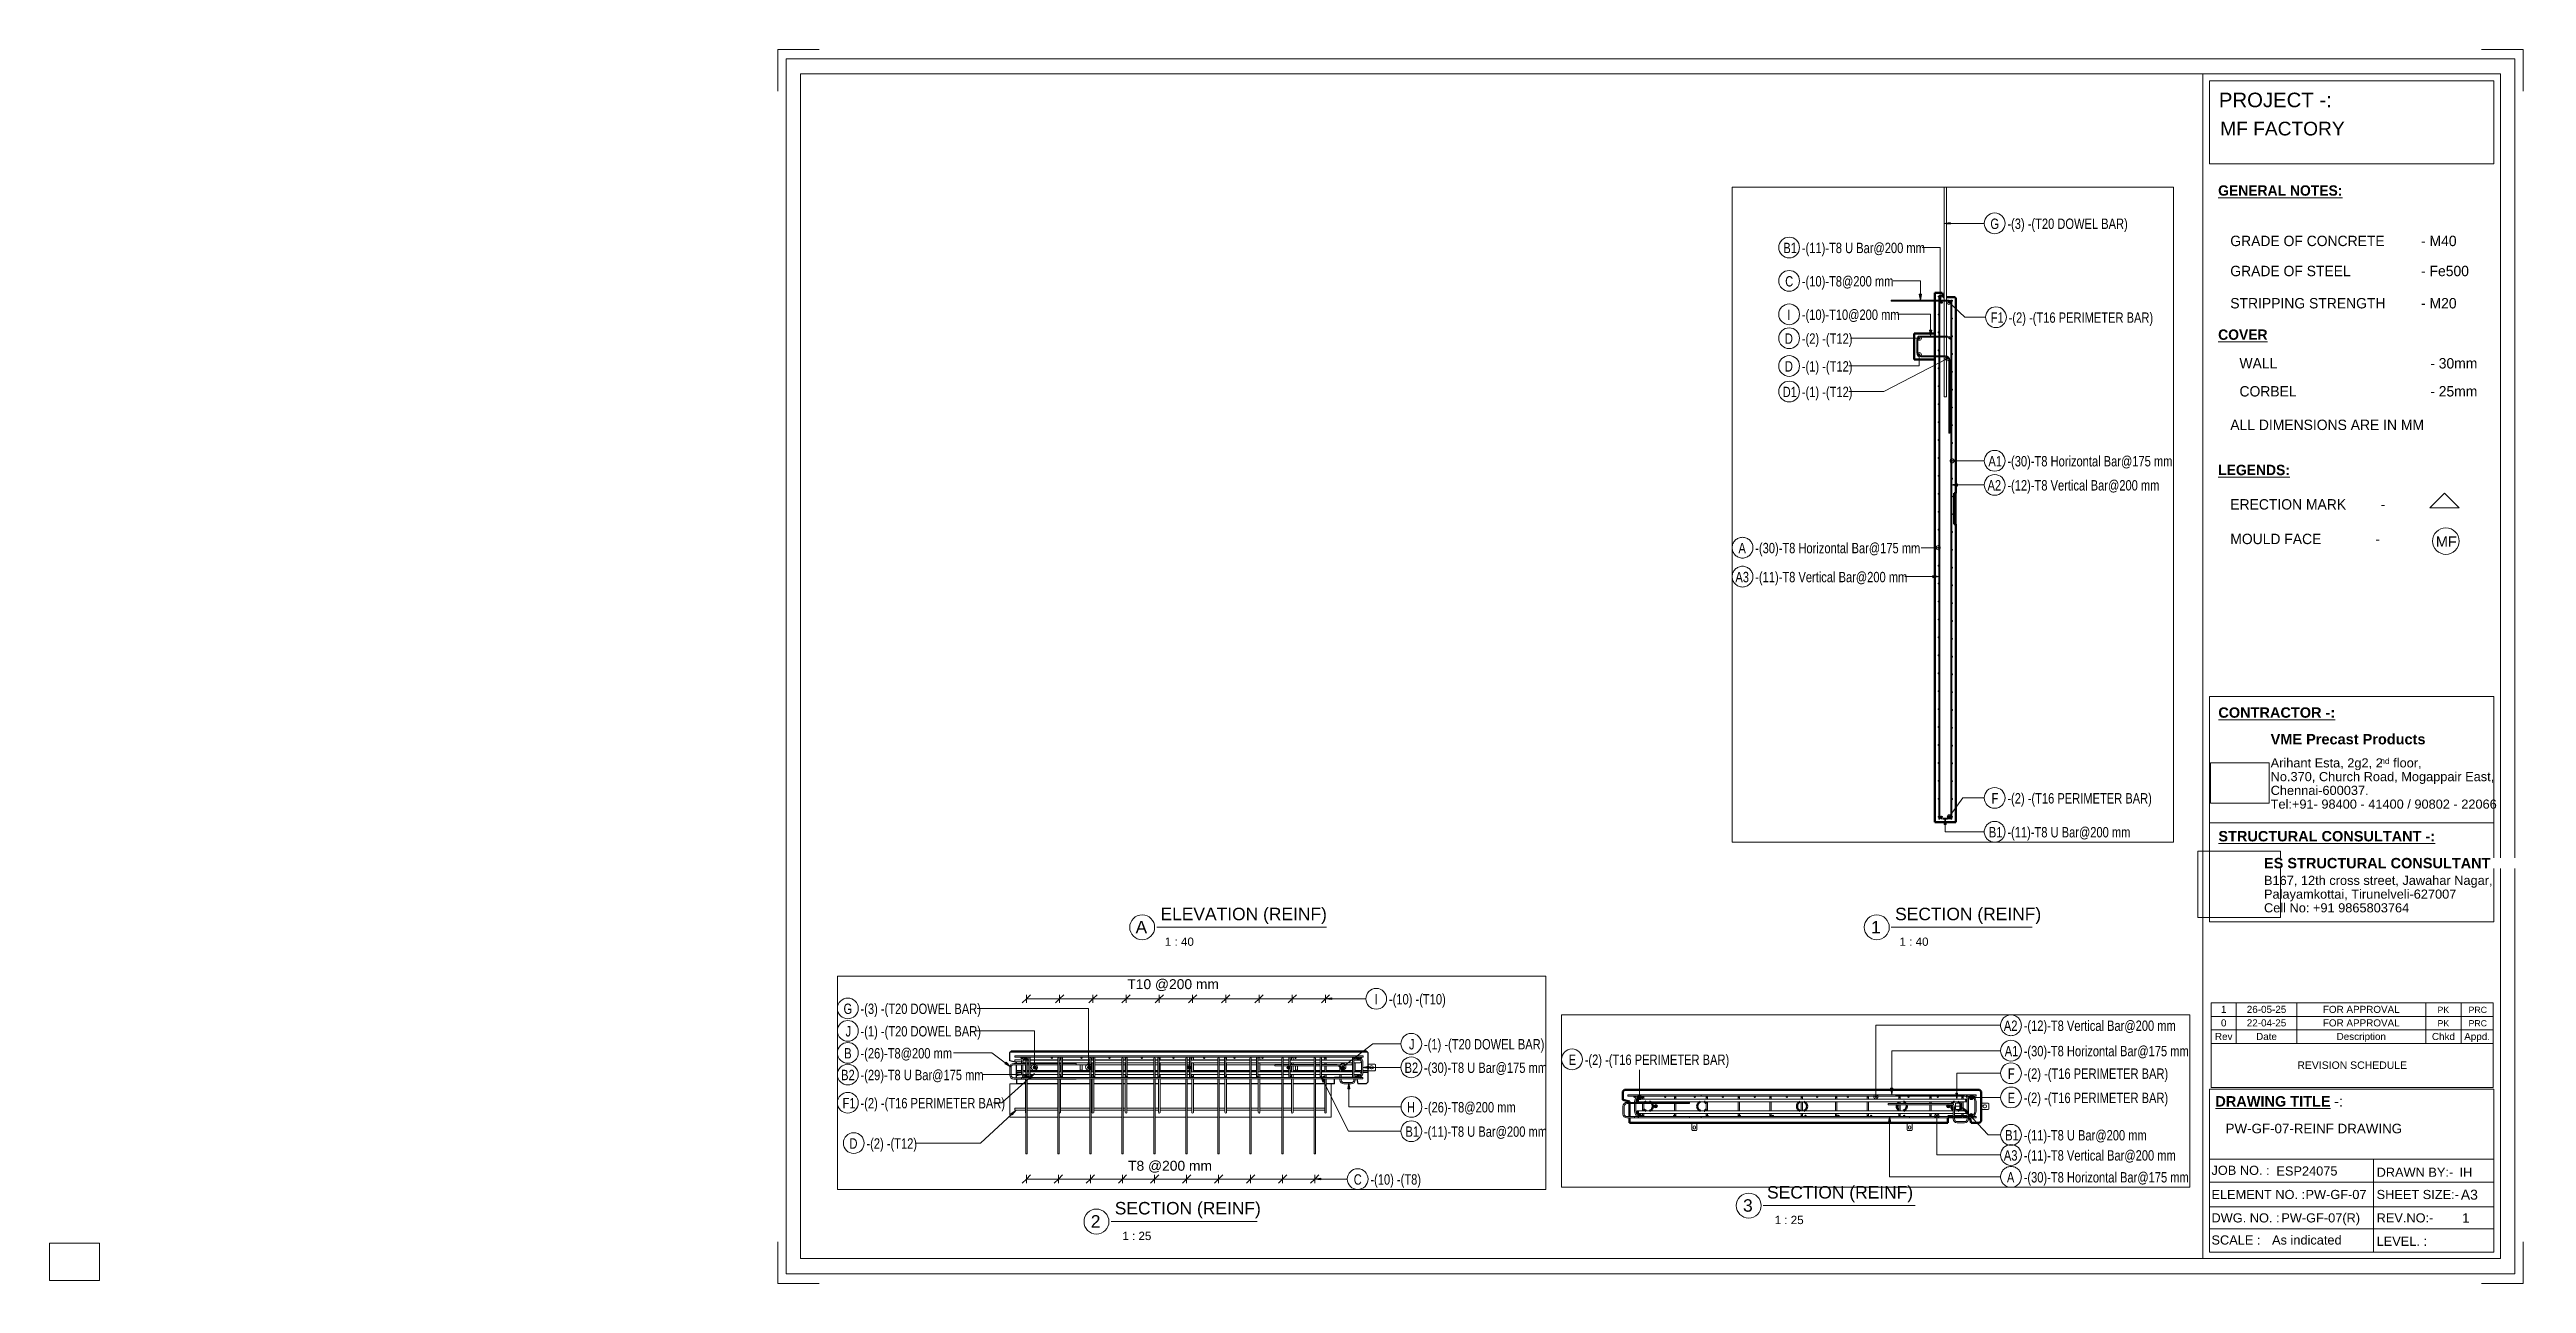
# Paper-space layout 'Layout1' of a CAD drawing. Header units: millimetres. Extents: x 0 to 596, y -1 to 296.
# The model-space entities are those that its viewports show. They can reach past a viewport. Long polylines and large blocks are cut down to what shows.
import ezdxf

# ---------------------------------------------------------------- set-up
doc = ezdxf.new("R2010")
doc.units = ezdxf.units.MM
for name, color, linetype, lineweight in [('A-ANNO-DIMS', 211, 'Continuous', 9), ('A-ANNO-DIMS-25', 211, 'Continuous', 9), ('A-DETL-THIN', 151, 'Continuous', 18), ('A-GENM', 13, 'Continuous', 18), ('A-WALL', 113, 'Continuous', 25), ('G-ANNO-SCHD', 231, 'Continuous', 9), ('G-ANNO-TEXT', 231, 'Continuous', 9), ('G-ANNO-TTLB', 6, 'Continuous', 9), ('G-ANNO-TTLB-MEDM', 33, 'Continuous', 9), ('G-ANNO-TTLB-THIN', 151, 'Continuous', 9), ('S-BEAM', 12, 'Continuous', 18), ('S-RBAR', 171, 'Continuous', 18), ('S-RBAR-IDEN', 171, 'Continuous', 9)]:
    doc.layers.add(name, color=color, linetype=linetype, lineweight=lineweight)
doc.layers.add('G-ANNO-NPLT', color=191, linetype='Continuous')
doc.styles.add('Arial_10', font='arial.ttf', dxfattribs={"height": 2.3})
doc.styles.add('Arial_11', font='arial.ttf', dxfattribs={"height": 1.8})
doc.styles.add('Arial_12', font='arial.ttf', dxfattribs={"height": 1.7})
doc.styles.add('Arial_13', font='arial.ttf', dxfattribs={"height": 1.5})
doc.styles.add('Arial_14', font='arial.ttf', dxfattribs={"height": 2})
doc.styles.add('Arial_15', font='arial.ttf', dxfattribs={"height": 3})
doc.styles.add('Arial_2', font='arial.ttf', dxfattribs={"height": 59.53125})
doc.styles.add('Arial_3', font='arial.ttf', dxfattribs={"height": 3.5})
doc.styles.add('Arial_4', font='arial.ttf', dxfattribs={"height": 2.2})
doc.styles.add('Arial_5', font='arial.ttf', dxfattribs={"height": 2.4})
doc.styles.add('Arial_6', font='arial.ttf', dxfattribs={"height": 2.5})
doc.styles.add('Arial_7', font='arial.ttf', dxfattribs={"height": 1.42976})
doc.styles.add('Arial_8', font='arial.ttf', dxfattribs={"height": 2.25})
doc.styles.add('Arial_9', font='arial.ttf', dxfattribs={"height": 3.3})
doc.styles.add('Arial_B', font='arialbd.ttf', dxfattribs={"height": 2.5})
doc.styles.add('Nirmala UI Semilight', font='NirmalaS.ttf', dxfattribs={"width": 0.8, "height": 100})
doc.styles.add('Nirmala UI Semilight_1', font='NirmalaS.ttf', dxfattribs={"width": 0.8, "height": 62.5})
doc.styles.add('Nirmala UI Semilight_2', font='NirmalaS.ttf', dxfattribs={"height": 2.5})
doc.styles.add('Nirmala UI Semilight_B', font='', dxfattribs={"height": 2.5})
doc.styles.get('Nirmala UI Semilight_B').set_extended_font_data('Nirmala UI Semilight', bold=True)
doc.dimstyles.new('Arrow_Filled_-_2_5_NI_UI_2', dxfattribs={"dimscale": 304.8, "dimtxt": 65.460247, "dimasz": 0.164042, "dimexe": 0.082021, "dimexo": 0.0625, "dimgap": 0.082021, "dimtad": 1, "dimdec": 4, "dimzin": 0, "dimdsep": 46, "dimtxsty": 'Nirmala UI Semilight', "dimblk1": 'OBLIQUE', "dimblk2": 'OBLIQUE', "dimsah": 1, "dimcen": 0.09, "dimazin": 0, "dimtfac": 1, "dimtdec": 4, "dimtix": 1, "dimtmove": 0, "dimatfit": 3, "dimfxl": 0.082021, "dimfxlon": 1, "dimtvp": 1, "dimtolj": 1, "dimtzin": 0, "dimarcsym": 2})
doc.dimstyles.new('Arrow_Filled_-_2_5_NI_UI_3', dxfattribs={"dimscale": 304.8, "dimtxt": 65.460247, "dimasz": 0.164042, "dimexe": 0.082021, "dimexo": 0.0625, "dimgap": 0.082021, "dimtad": 1, "dimdec": 4, "dimzin": 0, "dimdsep": 46, "dimtxsty": 'Arial_2', "dimblk1": 'OBLIQUE', "dimblk2": 'OBLIQUE', "dimsah": 1, "dimcen": 0.09, "dimazin": 0, "dimtfac": 1, "dimtdec": 4, "dimtix": 1, "dimtmove": 0, "dimatfit": 3, "dimfxl": 0.082021, "dimfxlon": 1, "dimtvp": 1, "dimtolj": 1, "dimtzin": 0, "dimarcsym": 2})
picture_1 = doc.add_image_def('image1.jpg', size_in_pixel=(996, 686))
picture_2 = doc.add_image_def('image2.jpg', size_in_pixel=(1600, 1280))

psp = doc.layouts.get("Layout1")

msp = doc.modelspace()

# ---------------------------------------------------------------- texts
at = {"layer": 'S-RBAR-IDEN', "attachment_point": 1}
for s, insert, char_height, width, style in [('A2', (35171.66961, 13530.10905), 62.5, 99.40925, 'Nirmala UI Semilight_1'), ('-(12)-T8 Vertical Bar@200 mm', (35291.03243, 13530.10905), 62.5, 1103.122, 'Nirmala UI Semilight_1'), ('-(10) -(T10)', (31189.66595, 13455.02668), 62.5, 384.81, 'Nirmala UI Semilight_1'), ('I', (31102.70313, 13455.02668), 62.5, 20.843875, 'Nirmala UI Semilight_1'), ('-(3) -(T20 DOWEL BAR)', (28010.55003, 13397.401), 62.5, 848.185375, 'Nirmala UI Semilight_1'), ('G', (27908.38721, 13397.401), 62.5, 57.7215, 'Nirmala UI Semilight_1'), ('A1', (35176.96961, 13377.36197), 62.5, 86.58225, 'Nirmala UI Semilight_1'), ('-(30)-T8 Horizontal Bar@175 mm', (35291.03243, 13377.36197), 62.5, 1208.94475, 'Nirmala UI Semilight_1'), ('-(2) -(T16 PERIMETER BAR)', (32650.06573, 13325.22787), 62.5, 966.835125, 'Nirmala UI Semilight_1'), ('E', (32553.90291, 13325.22787), 62.5, 43.291125, 'Nirmala UI Semilight_1'), ('-(1) -(T20 DOWEL BAR)', (28010.55003, 13262.02062), 62.5, 835.358375, 'Nirmala UI Semilight_1'), ('J', (27920.28721, 13262.02062), 62.5, 28.86075, 'Nirmala UI Semilight_1'), ('F', (35196.16961, 13241.70516), 62.5, 40.084375, 'Nirmala UI Semilight_1'), ('-(2) -(T16 PERIMETER BAR)', (35291.03243, 13241.70516), 62.5, 966.835125, 'Nirmala UI Semilight_1'), ('-(1) -(T20 DOWEL BAR)', (31400.31876, 13184.13894), 62.5, 835.358375, 'Nirmala UI Semilight_1'), ('J', (31310.05594, 13184.13894), 62.5, 28.86075, 'Nirmala UI Semilight_1'), ('B', (27912.38721, 13129.72063), 62.5, 48.10125, 'Nirmala UI Semilight_1'), ('-(26)-T8@200 mm', (28010.55003, 13129.72063), 62.5, 676.62425, 'Nirmala UI Semilight_1'), ('-(2) -(T16 PERIMETER BAR)', (35291.03243, 13095.84578), 62.5, 966.835125, 'Nirmala UI Semilight_1'), ('E', (35194.86961, 13095.84578), 62.5, 43.291125, 'Nirmala UI Semilight_1'), ('B2', (31283.65594, 13042.70134), 62.5, 92.99575, 'Nirmala UI Semilight_1'), ('-(30)-T8 U Bar@175 mm', (31400.31876, 13042.70134), 62.5, 886.666375, 'Nirmala UI Semilight_1'), ('-(29)-T8 U Bar@175 mm', (28010.55003, 12999.03513), 62.5, 886.666375, 'Nirmala UI Semilight_1'), ('B2', (27893.88721, 12999.03513), 62.5, 92.99575, 'Nirmala UI Semilight_1'), ('B1', (35179.66961, 12871.04867), 62.5, 80.16875, 'Nirmala UI Semilight_1'), ('-(11)-T8 U Bar@200 mm', (35291.03243, 12871.04867), 62.5, 875.44275, 'Nirmala UI Semilight_1'), ('F1', (27902.38721, 12829.62403), 62.5, 72.151875, 'Nirmala UI Semilight_1'), ('-(2) -(T16 PERIMETER BAR)', (28010.55003, 12829.62403), 62.5, 966.835125, 'Nirmala UI Semilight_1'), ('H', (31298.45594, 12804.96946), 62.5, 59.324875, 'Nirmala UI Semilight_1'), ('-(26)-T8@200 mm', (31401.31876, 12804.96946), 62.5, 676.62425, 'Nirmala UI Semilight_1'), ('A3', (35171.66961, 12749.79429), 62.5, 99.40925, 'Nirmala UI Semilight_1'), ('-(11)-T8 Vertical Bar@200 mm', (35291.03243, 12749.79429), 62.5, 1090.295, 'Nirmala UI Semilight_1'), ('-(11)-T8 U Bar@200 mm', (31400.31876, 12658.42504), 62.5, 875.44275, 'Nirmala UI Semilight_1'), ('B1', (31288.95594, 12658.42504), 62.5, 80.16875, 'Nirmala UI Semilight_1'), ('-(30)-T8 Horizontal Bar@175 mm', (35291.03243, 12618.07021), 62.5, 1208.94475, 'Nirmala UI Semilight_1'), ('A', (35190.16961, 12618.07021), 62.5, 54.51475, 'Nirmala UI Semilight_1'), ('-(2) -(T12)', (28046.0374, 12586.9781), 62.5, 352.7425, 'Nirmala UI Semilight_1'), ('D', (27943.87458, 12586.9781), 62.5, 57.7215, 'Nirmala UI Semilight_1'), ('C', (30977.82378, 12370.46943), 62.5, 52.911375, 'Nirmala UI Semilight_1'), ('-(10) -(T8)', (31077.9866, 12370.46943), 62.5, 352.7425, 'Nirmala UI Semilight_1'), ('-(3) -(T20 DOWEL BAR)', (25847.42286, 4416.42747), 100, 1357.0966, 'Nirmala UI Semilight'), ('G', (25683.96234, 4416.42747), 100, 92.3544, 'Nirmala UI Semilight'), ('-(11)-T8 U Bar@200 mm', (23869.29857, 4183.67234), 100, 1400.7084, 'Nirmala UI Semilight'), ('B1', (23691.11806, 4183.67234), 100, 128.27, 'Nirmala UI Semilight'), ('C', (23709.03806, 3862.45416), 100, 84.6582, 'Nirmala UI Semilight'), ('-(10)-T8@200 mm', (23869.29857, 3862.45416), 100, 1062.0756, 'Nirmala UI Semilight'), ('-(10)-T10@200 mm', (23869.29857, 3540.63534), 100, 1113.3836, 'Nirmala UI Semilight'), ('I', (23730.15806, 3540.63534), 100, 33.3502, 'Nirmala UI Semilight'), ('-(2) -(T16 PERIMETER BAR)', (25860.0147, 3512.77209), 100, 1546.9362, 'Nirmala UI Semilight'), ('F1', (25686.95419, 3512.77209), 100, 115.443, 'Nirmala UI Semilight'), ('-(2) -(T12)', (23869.29857, 3310.55358), 100, 564.388, 'Nirmala UI Semilight'), ('D', (23705.83806, 3310.55358), 100, 92.3544, 'Nirmala UI Semilight'), ('-(1) -(T12)', (23869.29857, 3043.20098), 100, 543.8648, 'Nirmala UI Semilight'), ('D', (23705.83806, 3043.20098), 100, 92.3544, 'Nirmala UI Semilight'), ('-(1) -(T12)', (23869.29857, 2796.97894), 100, 543.8648, 'Nirmala UI Semilight'), ('D1', (23684.71806, 2796.97894), 100, 143.6624, 'Nirmala UI Semilight'), ('A1', (25664.92234, 2130.11467), 100, 138.5316, 'Nirmala UI Semilight'), ('-(30)-T8 Horizontal Bar@175 mm', (25847.42286, 2130.11467), 100, 1934.3116, 'Nirmala UI Semilight'), ('A2', (25656.44234, 1898.24342), 100, 159.0548, 'Nirmala UI Semilight'), ('-(12)-T8 Vertical Bar@200 mm', (25847.42286, 1898.24342), 100, 1764.9952, 'Nirmala UI Semilight'), ('-(30)-T8 Horizontal Bar@175 mm', (23420.34931, 1293.89644), 100, 1934.3116, 'Nirmala UI Semilight'), ('A', (23258.9688, 1293.89644), 100, 87.2236, 'Nirmala UI Semilight'), ('-(11)-T8 Vertical Bar@200 mm', (23420.34931, 1014.98299), 100, 1744.472, 'Nirmala UI Semilight'), ('A3', (23229.3688, 1014.98299), 100, 159.0548, 'Nirmala UI Semilight'), ('-(2) -(T16 PERIMETER BAR)', (25847.42286, -1115.39761), 100, 1546.9362, 'Nirmala UI Semilight'), ('F', (25695.64234, -1115.39761), 100, 64.135, 'Nirmala UI Semilight'), ('-(11)-T8 U Bar@200 mm', (25847.42286, -1441.72432), 100, 1400.7084, 'Nirmala UI Semilight'), ('B1', (25669.24234, -1441.72432), 100, 128.27, 'Nirmala UI Semilight')]:
    msp.add_mtext(s, dxfattribs=dict(at, insert=insert, char_height=char_height, width=width, style=style))

# ---------------------------------------------------------------- blocks, each defined once
blk = doc.blocks.new('ES-Landscape-A3 - ES-Landscape-A3-502445-PW-GF-07-REINF DRAWING')
at = {"layer": 'G-ANNO-TTLB'}
for p, q in [((175.24, 296.27), (185.24, 296.27)), ((175.24, 296.27), (175.24, 286.27)), ((595.24, 296.27), (585.24, 296.27)), ((595.24, 296.27), (595.24, 286.27)), ((519.77, 140.54), (588.2, 140.54)), ((519.77, 86.33), (519.77, 140.54)), ((588.2, 86.33), (588.2, 140.54)), ((519.77, 110.14), (588.2, 110.14)), ((519.77, 6.78), (519.77, 46.03)), ((588.2, 6.78), (588.2, 46.03)), ((559.23, 29.2), (559.23, 6.78)), ((175.24, -0.73), (175.24, 9.27)), ((595.24, -0.73), (595.24, 9.27)), ((175.24, -0.73), (185.24, -0.73)), ((595.24, -0.73), (585.24, -0.73))]:
    blk.add_line(p, q, dxfattribs=at)
at = {"layer": 'G-ANNO-TTLB-MEDM'}
for p, q in [((180.73, 290.44), (180.73, 5.31)), ((180.73, 290.44), (589.79, 290.44)), ((518.17, 290.44), (518.17, 5.31)), ((519.77, 268.77), (519.77, 288.77)), ((519.77, 288.77), (588.2, 288.77)), ((588.2, 288.77), (588.2, 268.77)), ((589.79, 290.44), (589.79, 5.31)), ((588.2, 268.77), (519.77, 268.77)), ((519.77, 86.33), (588.2, 86.33)), ((519.77, 6.78), (588.2, 6.78)), ((180.73, 5.31), (589.79, 5.31))]:
    blk.add_line(p, q, dxfattribs=at)
at = {"layer": 'G-ANNO-TTLB-THIN'}
for p, q in [((177.29, 294.03), (177.29, 1.56)), ((593.23, 294.03), (177.29, 294.03)), ((593.23, 1.56), (593.23, 294.03)), ((519.77, 46.03), (588.2, 46.03)), ((519.77, 29.2), (588.2, 29.2)), ((519.77, 23.64), (588.2, 23.64)), ((519.77, 17.68), (588.2, 17.68)), ((519.77, 12.43), (588.2, 12.43)), ((177.29, 1.56), (593.23, 1.56))]:
    blk.add_line(p, q, dxfattribs=at)
at = {"layer": 'G-ANNO-TTLB', "insert": (534.5, 131.53), "char_height": 2.5, "width": 45.135, "attachment_point": 1, "style": 'Arial_B', "bg_fill": 3, "box_fill_scale": 0, "bg_fill_color": 256, "bg_fill_true_color": 3254780160, "bg_fill_transparency": 256}
blk.add_mtext('VME Precast Products', dxfattribs=at)
at = {"layer": 'G-ANNO-TTLB', "attachment_point": 1}
for s, insert, char_height, width, style in [('Arihant Esta, 2g2, 2', (534.5, 125.68), 2.2, 31.9873, 'Arial_4'), ('nd', (560.89, 125.72), 1.43, 2.7257, 'Arial_7'), (' floor,', (563.14, 125.68), 2.2, 9.1392, 'Arial_4'), ('No.370, Church Road, Mogappair East,', (534.5, 122.37), 2.2, 63.4135, 'Arial_4'), ('Tel:+91- 98400 - 41400 / 90802 - 22066 ', (534.5, 115.75), 2.2, 65.2574, 'Arial_4'), ('Chennai-600037.', (534.5, 119.06), 2.2, 27.6582, 'Arial_4'), ('Cell No: +91 9865803764', (532.9, 90.79), 2.2, 41.0464, 'Arial_4'), ('Palayamkottai, Tirunelveli-627007', (532.9, 94.09), 2.2, 54.4346, 'Arial_4'), ('JOB NO. :', (520.26, 27.61), 2.2, 16.5949, 'Arial_4'), ('DRAWN BY:-', (560, 27.14), 2.2, 21.7257, 'Arial_4'), ('ELEMENT NO. :', (520.26, 21.79), 2.2, 26.5359, 'Arial_4'), ('SHEET SIZE:-', (560, 21.79), 2.2, 23.2489, 'Arial_4'), ('DWG. NO. :', (520.26, 16.16), 2.2, 19.481, 'Arial_4'), ('REV.NO:-', (560, 16.16), 2.2, 16.0338, 'Arial_4'), ('SCALE :', (520.26, 10.84), 2.2, 13.8692, 'Arial_4'), ('LEVEL. :', (560, 10.53), 2.2, 14.3502, 'Arial_4')]:
    blk.add_mtext(s, dxfattribs=dict(at, insert=insert, char_height=char_height, width=width, style=style))
at = {"layer": 'G-ANNO-TTLB'}
image = blk.add_image(picture_1, insert=(520, 114.84), size_in_units=(14.11, 9.72), dxfattribs=at)
image.dxf.flags = 7
image = blk.add_image(picture_2, insert=(516.95, 87.39), size_in_units=(19.92, 15.93), dxfattribs=at)
image.dxf.flags = 7
at = {"layer": 'G-ANNO-TTLB', "attachment_point": 1, "bg_fill": 3, "box_fill_scale": 0, "bg_fill_color": 256, "bg_fill_true_color": 3254780160, "bg_fill_transparency": 256}
for s, insert, char_height, width, style in [('PROJECT -:', (522.05, 285.89), 3.5, 33.3502, 'Arial_3'), ('\\LCONTRACTOR -:', (521.92, 137.94), 2.5, 33.9114, 'Arial_B'), ('\\LSTRUCTURAL CONSULTANT -:', (521.92, 108.18), 2.5, 62.8523, 'Arial_B'), ('ES STRUCTURAL CONSULTANT', (532.9, 101.7), 2.5, 65.6582, 'Arial_B'), ('\\LDRAWING TITLE', (521.19, 44.36), 2.5, 33.4304, 'Arial_B'), ('A3', (580.27, 21.84), 2.4, 4.9705, 'Arial_5')]:
    blk.add_mtext(s, dxfattribs=dict(at, insert=insert, char_height=char_height, width=width, style=style))
at = {"layer": 'G-ANNO-TTLB', "insert": (532.9, 97.4), "char_height": 2.2, "width": 65.1772, "attachment_point": 1, "style": 'Arial_4'}
blk.add_mtext('B167, 12th cross street, Jawahar Nagar,', dxfattribs=at)
at = {"layer": 'G-ANNO-TTLB', "insert": (548.78, 44.36), "char_height": 2.5, "width": 1.2025, "attachment_point": 1, "style": 'Arial_B', "bg_fill": 3, "box_fill_scale": 0, "bg_fill_color": 256, "bg_fill_true_color": 3254780160, "bg_fill_transparency": 256}
blk.add_mtext('\\fArial|b1|i0|c0|p34|; ', dxfattribs=at)
at = {"layer": 'G-ANNO-TTLB', "insert": (549.77, 44.36), "char_height": 2.5, "width": 2.6456, "attachment_point": 1, "style": 'Arial_6', "bg_fill": 3, "box_fill_scale": 0, "bg_fill_color": 256, "bg_fill_true_color": 3254780160, "bg_fill_transparency": 256}
blk.add_mtext('-:', dxfattribs=at)
blk = doc.blocks.new('Viewport - M_View Title-1040-PW-GF-07-REINF DRAWING')
at = {"layer": 'G-ANNO-TTLB'}
for start, end in [(360, 180), (180, 0)]:
    blk.add_arc((-3.5, 0), 3, start, end, dxfattribs=at)
blk = doc.blocks.new('M_Rectangular Corbel - M_Rectangular Corbel-1451328-Elevation Right 1')
at = {"layer": 'S-BEAM', "lineweight": 50}
for p, q in [((12913.8, 3310), (12713.8, 3310)), ((12713.8, 3310), (12713.8, 3060)), ((12913.8, 3285), (12913.8, 3310)), ((12913.8, 3095), (12913.8, 3275)), ((12913.8, 3060), (12913.8, 3085)), ((12713.8, 3060), (12913.8, 3060))]:
    blk.add_line(p, q, dxfattribs=at)
blk = doc.blocks.new('M_Rectangular Corbel - M_Rectangular Corbel-1451328-Elevation Top 1')
at = {"layer": 'S-BEAM'}
for p, q in [((18310.07, 12713.8), (18310.07, 12913.8)), ((18350.07, 12913.8), (18310.07, 12913.8)), ((20244.57, 12913.8), (20244.57, 12713.8)), ((18310.07, 12713.8), (18406.07, 12713.8)), ((18414.07, 12713.8), (18598.79, 12713.8)), ((18606.79, 12713.8), (18791.51, 12713.8)), ((18799.51, 12713.8), (18984.24, 12713.8)), ((18992.24, 12713.8), (19176.96, 12713.8)), ((19184.96, 12713.8), (19369.68, 12713.8)), ((19377.68, 12713.8), (19562.4, 12713.8)), ((19570.4, 12713.8), (19755.13, 12713.8)), ((19763.13, 12713.8), (19947.85, 12713.8)), ((19955.85, 12713.8), (20140.57, 12713.8)), ((20148.57, 12713.8), (20244.57, 12713.8))]:
    blk.add_line(p, q, dxfattribs=at)
blk = doc.blocks.new('RR spread anchor face based - RR-SA-4_0-180-1726831-Elevation Top 1')
at = {"layer": 'A-GENM'}
for p, q in [((18734.07, 12996.3), (18734.07, 13029.52)), ((18746.07, 13029.52), (18746.07, 12996.3)), ((18734.07, 12993.8), (18734.07, 12996.3)), ((18734.07, 12996.3), (18746.07, 12996.3)), ((18746.07, 12996.3), (18746.07, 12993.8)), ((18746.07, 12993.8), (18734.07, 12993.8))]:
    blk.add_line(p, q, dxfattribs=at)
blk = doc.blocks.new('RR spread anchor face based - RR-SA-4_0-180-V8-Elevation Top 1')
at = {"layer": 'A-GENM'}
for p, q in [((20028.57, 12996.3), (20028.57, 13023.78)), ((20040.57, 13023.78), (20040.57, 12996.3)), ((20028.57, 12993.8), (20028.57, 12996.3)), ((20028.57, 12996.3), (20040.57, 12996.3)), ((20040.57, 12996.3), (20040.57, 12993.8)), ((20040.57, 12993.8), (20028.57, 12993.8))]:
    blk.add_line(p, q, dxfattribs=at)
blk = doc.blocks.new('RR spread anchor face based - RR-SA-3_0-200-1726827-Elevation Top 1')
at = {"layer": 'A-GENM'}
for p, q in [((20506.07, 13033.8), (20464.57, 13033.8)), ((20511.07, 13031.3), (20506.07, 13033.8)), ((20511.07, 12996.3), (20511.07, 13031.3)), ((20484.77, 13022.8), (20488.77, 13022.8)), ((20488.77, 13004.8), (20484.77, 13004.8)), ((20506.07, 12993.8), (20511.07, 12996.3)), ((20464.57, 12993.8), (20506.07, 12993.8))]:
    blk.add_line(p, q, dxfattribs=at)
for centre, start, end in [((20484.77, 13013.8), 90, 270), ((20488.77, 13013.8), 270, 90)]:
    blk.add_arc(centre, 9, start, end, dxfattribs=at)
blk = doc.blocks.new('RR spread anchor face based - RR-SA-2_5-200-1726821-Elevation Top 2')
at = {"layer": 'A-GENM'}
for p, q in [((18725.07, 12913.8), (18725.07, 12873.8)), ((18755.07, 12873.8), (18755.07, 12913.8)), ((18733.07, 12884.3), (18733.07, 12890.3)), ((18747.07, 12890.3), (18747.07, 12884.3)), ((18725.07, 12873.8), (18727.57, 12868.8)), ((18727.57, 12868.8), (18752.57, 12868.8)), ((18752.57, 12868.8), (18755.07, 12873.8))]:
    blk.add_line(p, q, dxfattribs=at)
for centre, start, end in [((18740.07, 12890.3), 0, 180), ((18740.07, 12884.3), 180, 0)]:
    blk.add_arc(centre, 7, start, end, dxfattribs=at)
blk = doc.blocks.new('RR spread anchor face based - RR-SA-3_0-200-1726827-Elevation Top 2')
at = {"layer": 'A-GENM'}
for p, q in [((20311.07, 13033.8), (20336.07, 13033.8)), ((20311.07, 13013.8), (20311.07, 13033.8)), ((20336.07, 13033.8), (20336.07, 13013.8)), ((20336.38, 13033.8), (20336.07, 13033.8)), ((20336.07, 13033.8), (20336.07, 13013.84)), ((20506.07, 13033.8), (20464.57, 13033.8)), ((20511.07, 13031.3), (20506.07, 13033.8)), ((20511.07, 12996.3), (20511.07, 13031.3)), ((20484.77, 13022.8), (20488.77, 13022.8)), ((20311.07, 13013.8), (20336.07, 13013.8)), ((20311.07, 12993.8), (20311.07, 13013.8)), ((20336.07, 13013.8), (20336.07, 12993.8)), ((20336.07, 13013.77), (20336.07, 12993.8)), ((20488.77, 13004.8), (20484.77, 13004.8)), ((20506.07, 12993.8), (20511.07, 12996.3)), ((20336.07, 12993.8), (20311.07, 12993.8)), ((20336.07, 12993.8), (20336.38, 12993.8)), ((20464.57, 12993.8), (20506.07, 12993.8))]:
    blk.add_line(p, q, dxfattribs=at)
for centre, start, end in [((20484.77, 13013.8), 90, 270), ((20488.77, 13013.8), 270, 90)]:
    blk.add_arc(centre, 9, start, end, dxfattribs=at)
blk = doc.blocks.new('M_Rebar Tag_rfa Dimension - DOT-793929-Elevation Right 1')
at = {"layer": 'S-RBAR-IDEN'}
blk.add_circle((13488.39, 2084.03), 100, dxfattribs=at)
blk = doc.blocks.new('M_Rebar Tag_rfa Dimension - ARROW-793927-Elevation Right 1')
at = {"layer": 'S-RBAR-IDEN'}
blk.add_circle((13488.39, 1852.16), 100, dxfattribs=at)
blk = doc.blocks.new('M_Rebar Tag_rfa MARK - DOT 1 MM-794228-Elevation Right 1')
at = {"layer": 'S-RBAR-IDEN'}
blk.add_circle((11510.26, 3264.47), 100, dxfattribs=at)
blk = doc.blocks.new('M_Rebar Tag_rfa MARK - ARROW-794226-Elevation Right 1')
at = {"layer": 'S-RBAR-IDEN'}
blk.add_circle((13488.39, 4370.35), 100, dxfattribs=at)
blk = doc.blocks.new('DIMBLOCK148-Elevation Top 1')
at = {"layer": 'A-ANNO-DIMS-25'}
for p, q in [((30550.15, 12341.68), (30575.15, 12366.68)), ((30550.15, 12341.68), (30550.15, 12366.68)), ((30742.88, 12341.68), (30767.88, 12366.68)), ((30742.88, 12341.68), (30742.88, 12366.68)), ((30550.15, 12341.68), (30525.15, 12316.68)), ((30742.88, 12341.68), (30550.15, 12341.68)), ((30550.15, 12341.68), (30550.15, 12316.68)), ((30742.88, 12341.68), (30717.88, 12316.68)), ((30742.88, 12341.68), (30742.88, 12316.68))]:
    blk.add_line(p, q, dxfattribs=at)
blk = doc.blocks.new('_Oblique')
at = {"color": 0, "linetype": 'ByBlock', "lineweight": -2}
blk.add_line((-0.5, -0.5), (0.5, 0.5), dxfattribs=at)
blk = doc.blocks.new('DIMBLOCK149-Elevation Top 1')
at = {"layer": 'A-ANNO-DIMS-25'}
for p, q in [((30357.43, 12341.68), (30382.43, 12366.68)), ((30357.43, 12341.68), (30357.43, 12366.68)), ((30550.15, 12341.68), (30575.15, 12366.68)), ((30550.15, 12341.68), (30550.15, 12366.68)), ((30357.43, 12341.68), (30332.43, 12316.68)), ((30550.15, 12341.68), (30357.43, 12341.68)), ((30357.43, 12341.68), (30357.43, 12316.68)), ((30550.15, 12341.68), (30525.15, 12316.68)), ((30550.15, 12341.68), (30550.15, 12316.68))]:
    blk.add_line(p, q, dxfattribs=at)
blk = doc.blocks.new('DIMBLOCK150-Elevation Top 1')
at = {"layer": 'A-ANNO-DIMS-25'}
for p, q in [((30164.71, 12341.68), (30189.71, 12366.68)), ((30164.71, 12341.68), (30164.71, 12366.68)), ((30357.43, 12341.68), (30382.43, 12366.68)), ((30357.43, 12341.68), (30357.43, 12366.68)), ((30164.71, 12341.68), (30139.71, 12316.68)), ((30357.43, 12341.68), (30164.71, 12341.68)), ((30164.71, 12341.68), (30164.71, 12316.68)), ((30357.43, 12341.68), (30332.43, 12316.68)), ((30357.43, 12341.68), (30357.43, 12316.68))]:
    blk.add_line(p, q, dxfattribs=at)
blk = doc.blocks.new('DIMBLOCK151-Elevation Top 1')
at = {"layer": 'A-ANNO-DIMS-25'}
for p, q in [((29971.99, 12341.68), (29996.99, 12366.68)), ((29971.99, 12341.68), (29971.99, 12366.68)), ((30164.71, 12341.68), (30189.71, 12366.68)), ((30164.71, 12341.68), (30164.71, 12366.68)), ((29971.99, 12341.68), (29946.99, 12316.68)), ((30164.71, 12341.68), (29971.99, 12341.68)), ((29971.99, 12341.68), (29971.99, 12316.68)), ((30164.71, 12341.68), (30139.71, 12316.68)), ((30164.71, 12341.68), (30164.71, 12316.68))]:
    blk.add_line(p, q, dxfattribs=at)
blk = doc.blocks.new('DIMBLOCK152-Elevation Top 1')
at = {"layer": 'A-ANNO-DIMS-25'}
for p, q in [((29779.27, 12341.68), (29804.27, 12366.68)), ((29779.27, 12341.68), (29779.27, 12366.68)), ((29971.99, 12341.68), (29996.99, 12366.68)), ((29971.99, 12341.68), (29971.99, 12366.68)), ((29779.27, 12341.68), (29754.27, 12316.68)), ((29971.99, 12341.68), (29779.27, 12341.68)), ((29779.27, 12341.68), (29779.27, 12316.68)), ((29971.99, 12341.68), (29946.99, 12316.68)), ((29971.99, 12341.68), (29971.99, 12316.68))]:
    blk.add_line(p, q, dxfattribs=at)
blk = doc.blocks.new('DIMBLOCK153-Elevation Top 1')
at = {"layer": 'A-ANNO-DIMS-25'}
for p, q in [((29586.54, 12341.68), (29611.54, 12366.68)), ((29586.54, 12341.68), (29586.54, 12366.68)), ((29779.27, 12341.68), (29804.27, 12366.68)), ((29779.27, 12341.68), (29779.27, 12366.68)), ((29586.54, 12341.68), (29561.54, 12316.68)), ((29779.27, 12341.68), (29586.54, 12341.68)), ((29586.54, 12341.68), (29586.54, 12316.68)), ((29779.27, 12341.68), (29754.27, 12316.68)), ((29779.27, 12341.68), (29779.27, 12316.68))]:
    blk.add_line(p, q, dxfattribs=at)
blk = doc.blocks.new('DIMBLOCK154-Elevation Top 1')
at = {"layer": 'A-ANNO-DIMS-25'}
for p, q in [((29393.82, 12341.68), (29418.82, 12366.68)), ((29393.82, 12341.68), (29393.82, 12366.68)), ((29586.54, 12341.68), (29611.54, 12366.68)), ((29586.54, 12341.68), (29586.54, 12366.68)), ((29393.82, 12341.68), (29368.82, 12316.68)), ((29586.54, 12341.68), (29393.82, 12341.68)), ((29393.82, 12341.68), (29393.82, 12316.68)), ((29586.54, 12341.68), (29561.54, 12316.68)), ((29586.54, 12341.68), (29586.54, 12316.68))]:
    blk.add_line(p, q, dxfattribs=at)
blk = doc.blocks.new('DIMBLOCK155-Elevation Top 1')
at = {"layer": 'A-ANNO-DIMS-25'}
for p, q in [((29201.1, 12341.68), (29226.1, 12366.68)), ((29201.1, 12341.68), (29201.1, 12366.68)), ((29393.82, 12341.68), (29418.82, 12366.68)), ((29393.82, 12341.68), (29393.82, 12366.68)), ((29201.1, 12341.68), (29176.1, 12316.68)), ((29393.82, 12341.68), (29201.1, 12341.68)), ((29201.1, 12341.68), (29201.1, 12316.68)), ((29393.82, 12341.68), (29368.82, 12316.68)), ((29393.82, 12341.68), (29393.82, 12316.68))]:
    blk.add_line(p, q, dxfattribs=at)
blk = doc.blocks.new('DIMBLOCK156-Elevation Top 1')
at = {"layer": 'A-ANNO-DIMS-25'}
for p, q in [((29008.38, 12341.68), (29033.38, 12366.68)), ((29008.38, 12341.68), (29008.38, 12366.68)), ((29201.1, 12341.68), (29226.1, 12366.68)), ((29201.1, 12341.68), (29201.1, 12366.68)), ((29008.38, 12341.68), (28983.38, 12316.68)), ((29201.1, 12341.68), (29008.38, 12341.68)), ((29008.38, 12341.68), (29008.38, 12316.68)), ((29201.1, 12341.68), (29176.1, 12316.68)), ((29201.1, 12341.68), (29201.1, 12316.68))]:
    blk.add_line(p, q, dxfattribs=at)
blk = doc.blocks.new('DIMBLOCK157-Elevation Top 1')
at = {"layer": 'A-ANNO-DIMS-25'}
for p, q in [((29008.38, 12341.68), (29033.38, 12366.68)), ((29008.38, 12341.68), (29008.38, 12366.68)), ((29201.1, 12341.68), (29226.1, 12366.68)), ((29201.1, 12341.68), (29201.1, 12366.68)), ((29393.82, 12341.68), (29418.82, 12366.68)), ((29393.82, 12341.68), (29393.82, 12366.68)), ((29586.54, 12341.68), (29611.54, 12366.68)), ((29586.54, 12341.68), (29586.54, 12366.68)), ((29779.27, 12341.68), (29804.27, 12366.68)), ((29779.27, 12341.68), (29779.27, 12366.68)), ((29971.99, 12341.68), (29996.99, 12366.68)), ((29971.99, 12341.68), (29971.99, 12366.68)), ((30164.71, 12341.68), (30189.71, 12366.68)), ((30164.71, 12341.68), (30164.71, 12366.68)), ((30357.43, 12341.68), (30382.43, 12366.68)), ((30357.43, 12341.68), (30357.43, 12366.68)), ((30550.15, 12341.68), (30575.15, 12366.68)), ((30550.15, 12341.68), (30550.15, 12366.68)), ((30742.88, 12341.68), (30767.88, 12366.68)), ((30742.88, 12341.68), (30742.88, 12366.68)), ((29008.38, 12341.68), (28983.38, 12316.68)), ((30742.88, 12341.68), (29008.38, 12341.68)), ((29201.1, 12341.68), (29008.38, 12341.68)), ((29008.38, 12341.68), (29008.38, 12316.68)), ((29201.1, 12341.68), (29176.1, 12316.68)), ((29393.82, 12341.68), (29201.1, 12341.68)), ((29201.1, 12341.68), (29201.1, 12316.68)), ((29393.82, 12341.68), (29368.82, 12316.68)), ((29586.54, 12341.68), (29393.82, 12341.68)), ((29393.82, 12341.68), (29393.82, 12316.68)), ((29586.54, 12341.68), (29561.54, 12316.68)), ((29779.27, 12341.68), (29586.54, 12341.68)), ((29586.54, 12341.68), (29586.54, 12316.68)), ((29779.27, 12341.68), (29754.27, 12316.68)), ((29971.99, 12341.68), (29779.27, 12341.68)), ((29779.27, 12341.68), (29779.27, 12316.68)), ((29971.99, 12341.68), (29946.99, 12316.68)), ((30164.71, 12341.68), (29971.99, 12341.68)), ((29971.99, 12341.68), (29971.99, 12316.68)), ((30164.71, 12341.68), (30139.71, 12316.68)), ((30357.43, 12341.68), (30164.71, 12341.68)), ((30164.71, 12341.68), (30164.71, 12316.68)), ((30357.43, 12341.68), (30332.43, 12316.68)), ((30550.15, 12341.68), (30357.43, 12341.68)), ((30357.43, 12341.68), (30357.43, 12316.68)), ((30550.15, 12341.68), (30525.15, 12316.68)), ((30742.88, 12341.68), (30550.15, 12341.68)), ((30550.15, 12341.68), (30550.15, 12316.68)), ((30742.88, 12341.68), (30717.88, 12316.68)), ((30742.88, 12341.68), (30742.88, 12316.68))]:
    blk.add_line(p, q, dxfattribs=at)
blk = doc.blocks.new('_None')
blk = doc.blocks.new('DIMBLOCK158-Elevation Top 1')
at = {"layer": 'A-ANNO-DIMS-25'}
for p, q in [((30607.93, 13426.16), (30632.93, 13451.16)), ((30607.93, 13426.16), (30607.93, 13451.16)), ((30807.88, 13426.16), (30832.88, 13451.16)), ((30807.88, 13426.16), (30807.88, 13451.16)), ((30607.93, 13426.16), (30582.93, 13401.16)), ((30807.88, 13426.16), (30607.93, 13426.16)), ((30607.93, 13426.16), (30607.93, 13401.16)), ((30807.88, 13426.16), (30782.88, 13401.16)), ((30807.88, 13426.16), (30807.88, 13401.16))]:
    blk.add_line(p, q, dxfattribs=at)
blk = doc.blocks.new('DIMBLOCK159-Elevation Top 1')
at = {"layer": 'A-ANNO-DIMS-25'}
for p, q in [((30407.99, 13426.16), (30432.99, 13451.16)), ((30407.99, 13426.16), (30407.99, 13451.16)), ((30607.93, 13426.16), (30632.93, 13451.16)), ((30607.93, 13426.16), (30607.93, 13451.16)), ((30407.99, 13426.16), (30382.99, 13401.16)), ((30607.93, 13426.16), (30407.99, 13426.16)), ((30407.99, 13426.16), (30407.99, 13401.16)), ((30607.93, 13426.16), (30582.93, 13401.16)), ((30607.93, 13426.16), (30607.93, 13401.16))]:
    blk.add_line(p, q, dxfattribs=at)
blk = doc.blocks.new('DIMBLOCK160-Elevation Top 1')
at = {"layer": 'A-ANNO-DIMS-25'}
for p, q in [((30208.05, 13426.16), (30233.05, 13451.16)), ((30208.05, 13426.16), (30208.05, 13451.16)), ((30407.99, 13426.16), (30432.99, 13451.16)), ((30407.99, 13426.16), (30407.99, 13451.16)), ((30208.05, 13426.16), (30183.05, 13401.16)), ((30407.99, 13426.16), (30208.05, 13426.16)), ((30208.05, 13426.16), (30208.05, 13401.16)), ((30407.99, 13426.16), (30382.99, 13401.16)), ((30407.99, 13426.16), (30407.99, 13401.16))]:
    blk.add_line(p, q, dxfattribs=at)
blk = doc.blocks.new('DIMBLOCK161-Elevation Top 1')
at = {"layer": 'A-ANNO-DIMS-25'}
for p, q in [((30008.1, 13426.16), (30033.1, 13451.16)), ((30008.1, 13426.16), (30008.1, 13451.16)), ((30208.05, 13426.16), (30233.05, 13451.16)), ((30208.05, 13426.16), (30208.05, 13451.16)), ((30008.1, 13426.16), (29983.1, 13401.16)), ((30208.05, 13426.16), (30008.1, 13426.16)), ((30008.1, 13426.16), (30008.1, 13401.16)), ((30208.05, 13426.16), (30183.05, 13401.16)), ((30208.05, 13426.16), (30208.05, 13401.16))]:
    blk.add_line(p, q, dxfattribs=at)
blk = doc.blocks.new('DIMBLOCK162-Elevation Top 1')
at = {"layer": 'A-ANNO-DIMS-25'}
for p, q in [((29808.16, 13426.16), (29833.16, 13451.16)), ((29808.16, 13426.16), (29808.16, 13451.16)), ((30008.1, 13426.16), (30033.1, 13451.16)), ((30008.1, 13426.16), (30008.1, 13451.16)), ((29808.16, 13426.16), (29783.16, 13401.16)), ((30008.1, 13426.16), (29808.16, 13426.16)), ((29808.16, 13426.16), (29808.16, 13401.16)), ((30008.1, 13426.16), (29983.1, 13401.16)), ((30008.1, 13426.16), (30008.1, 13401.16))]:
    blk.add_line(p, q, dxfattribs=at)
blk = doc.blocks.new('DIMBLOCK163-Elevation Top 1')
at = {"layer": 'A-ANNO-DIMS-25'}
for p, q in [((29608.22, 13426.16), (29633.22, 13451.16)), ((29608.22, 13426.16), (29608.22, 13451.16)), ((29808.16, 13426.16), (29833.16, 13451.16)), ((29808.16, 13426.16), (29808.16, 13451.16)), ((29608.22, 13426.16), (29583.22, 13401.16)), ((29808.16, 13426.16), (29608.22, 13426.16)), ((29608.22, 13426.16), (29608.22, 13401.16)), ((29808.16, 13426.16), (29783.16, 13401.16)), ((29808.16, 13426.16), (29808.16, 13401.16))]:
    blk.add_line(p, q, dxfattribs=at)
blk = doc.blocks.new('DIMBLOCK164-Elevation Top 1')
at = {"layer": 'A-ANNO-DIMS-25'}
for p, q in [((29408.27, 13426.16), (29433.27, 13451.16)), ((29408.27, 13426.16), (29408.27, 13451.16)), ((29608.22, 13426.16), (29633.22, 13451.16)), ((29608.22, 13426.16), (29608.22, 13451.16)), ((29408.27, 13426.16), (29383.27, 13401.16)), ((29608.22, 13426.16), (29408.27, 13426.16)), ((29408.27, 13426.16), (29408.27, 13401.16)), ((29608.22, 13426.16), (29583.22, 13401.16)), ((29608.22, 13426.16), (29608.22, 13401.16))]:
    blk.add_line(p, q, dxfattribs=at)
blk = doc.blocks.new('DIMBLOCK165-Elevation Top 1')
at = {"layer": 'A-ANNO-DIMS-25'}
for p, q in [((29208.33, 13426.16), (29233.33, 13451.16)), ((29208.33, 13426.16), (29208.33, 13451.16)), ((29408.27, 13426.16), (29433.27, 13451.16)), ((29408.27, 13426.16), (29408.27, 13451.16)), ((29208.33, 13426.16), (29183.33, 13401.16)), ((29408.27, 13426.16), (29208.33, 13426.16)), ((29208.33, 13426.16), (29208.33, 13401.16)), ((29408.27, 13426.16), (29383.27, 13401.16)), ((29408.27, 13426.16), (29408.27, 13401.16))]:
    blk.add_line(p, q, dxfattribs=at)
blk = doc.blocks.new('DIMBLOCK166-Elevation Top 1')
at = {"layer": 'A-ANNO-DIMS-25'}
for p, q in [((29008.38, 13426.16), (29033.38, 13451.16)), ((29008.38, 13426.16), (29008.38, 13451.16)), ((29208.33, 13426.16), (29233.33, 13451.16)), ((29208.33, 13426.16), (29208.33, 13451.16)), ((29008.38, 13426.16), (28983.38, 13401.16)), ((29208.33, 13426.16), (29008.38, 13426.16)), ((29008.38, 13426.16), (29008.38, 13401.16)), ((29208.33, 13426.16), (29183.33, 13401.16)), ((29208.33, 13426.16), (29208.33, 13401.16))]:
    blk.add_line(p, q, dxfattribs=at)
blk = doc.blocks.new('DIMBLOCK167-Elevation Top 1')
at = {"layer": 'A-ANNO-DIMS-25'}
for p, q in [((29008.38, 13426.16), (29033.38, 13451.16)), ((29008.38, 13426.16), (29008.38, 13451.16)), ((29208.33, 13426.16), (29233.33, 13451.16)), ((29208.33, 13426.16), (29208.33, 13451.16)), ((29408.27, 13426.16), (29433.27, 13451.16)), ((29408.27, 13426.16), (29408.27, 13451.16)), ((29608.22, 13426.16), (29633.22, 13451.16)), ((29608.22, 13426.16), (29608.22, 13451.16)), ((29808.16, 13426.16), (29833.16, 13451.16)), ((29808.16, 13426.16), (29808.16, 13451.16)), ((30008.1, 13426.16), (30033.1, 13451.16)), ((30008.1, 13426.16), (30008.1, 13451.16)), ((30208.05, 13426.16), (30233.05, 13451.16)), ((30208.05, 13426.16), (30208.05, 13451.16)), ((30407.99, 13426.16), (30432.99, 13451.16)), ((30407.99, 13426.16), (30407.99, 13451.16)), ((30607.93, 13426.16), (30632.93, 13451.16)), ((30607.93, 13426.16), (30607.93, 13451.16)), ((30807.88, 13426.16), (30832.88, 13451.16)), ((30807.88, 13426.16), (30807.88, 13451.16)), ((29008.38, 13426.16), (28983.38, 13401.16)), ((30807.88, 13426.16), (29008.38, 13426.16)), ((29208.33, 13426.16), (29008.38, 13426.16)), ((29008.38, 13426.16), (29008.38, 13401.16)), ((29208.33, 13426.16), (29183.33, 13401.16)), ((29408.27, 13426.16), (29208.33, 13426.16)), ((29208.33, 13426.16), (29208.33, 13401.16)), ((29408.27, 13426.16), (29383.27, 13401.16)), ((29608.22, 13426.16), (29408.27, 13426.16)), ((29408.27, 13426.16), (29408.27, 13401.16)), ((29608.22, 13426.16), (29583.22, 13401.16)), ((29808.16, 13426.16), (29608.22, 13426.16)), ((29608.22, 13426.16), (29608.22, 13401.16)), ((29808.16, 13426.16), (29783.16, 13401.16)), ((30008.1, 13426.16), (29808.16, 13426.16)), ((29808.16, 13426.16), (29808.16, 13401.16)), ((30008.1, 13426.16), (29983.1, 13401.16)), ((30208.05, 13426.16), (30008.1, 13426.16)), ((30008.1, 13426.16), (30008.1, 13401.16)), ((30208.05, 13426.16), (30183.05, 13401.16)), ((30407.99, 13426.16), (30208.05, 13426.16)), ((30208.05, 13426.16), (30208.05, 13401.16)), ((30407.99, 13426.16), (30382.99, 13401.16)), ((30607.93, 13426.16), (30407.99, 13426.16)), ((30407.99, 13426.16), (30407.99, 13401.16)), ((30607.93, 13426.16), (30582.93, 13401.16)), ((30807.88, 13426.16), (30607.93, 13426.16)), ((30607.93, 13426.16), (30607.93, 13401.16)), ((30807.88, 13426.16), (30782.88, 13401.16)), ((30807.88, 13426.16), (30807.88, 13401.16))]:
    blk.add_line(p, q, dxfattribs=at)
blk = doc.blocks.new('M_Rebar Tag_rfa MARK - ARROW-794226-Elevation Top 1')
at = {"layer": 'S-RBAR-IDEN'}
blk.add_circle((20403.3, 12341.67), 62.5, dxfattribs=at)
blk = doc.blocks.new('M_Rebar Tag_rfa Dimension - ARROW-793927-Elevation Top 1')
at = {"layer": 'S-RBAR-IDEN'}
blk.add_circle((17335.86, 12970.23), 62.5, dxfattribs=at)
blk = doc.blocks.new('M_Rebar Tag_rfa MARK - DOT 1_5-794230-Elevation Top 1')
at = {"layer": 'S-RBAR-IDEN'}
blk.add_circle((17335.86, 13233.22), 62.5, dxfattribs=at)
blk = doc.blocks.new('M_Rebar Tag_rfa MARK - DOT 1 MM-794228-Elevation Top 2')
at = {"layer": 'S-RBAR-IDEN'}
blk.add_circle((20644.29, 13067.04), 62.5, dxfattribs=at)
blk = doc.blocks.new('M_Rebar Tag_rfa MARK - ARROW-794226-Elevation Top 2')
at = {"layer": 'S-RBAR-IDEN'}
blk.add_circle((20644.29, 13212.9), 62.5, dxfattribs=at)
blk = doc.blocks.new('M_Rebar Tag_rfa Dimension - ARROW-793927-Elevation Top 2')
at = {"layer": 'S-RBAR-IDEN'}
blk.add_circle((20644.29, 13348.56), 62.5, dxfattribs=at)
blk = doc.blocks.new('M_Rebar Tag_rfa Dimension - DOT-793929-Elevation Top 2')
at = {"layer": 'S-RBAR-IDEN'}
blk.add_circle((20644.29, 13501.31), 62.5, dxfattribs=at)

# ---------------------------------------------------------------- dimensions: what is measured, and where the dimension line sits
at = {"layer": 'A-ANNO-DIMS'}
for base, p1, p2, text, dimstyle, override, picture, middle in [((29008.38436, 13426.16224), (30807.87655, 13401.16224), (29008.38436, 13401.16224), '1799', 'Arrow_Filled_-_2_5_NI_UI_3', {"dimpost": '<>', "dimblk1": 'None', "dimblk2": 'None', "dimsah": 1, "dimfxl": 1799.492187}, 'DIMBLOCK167-Elevation Top 1', (29908.13045, 13481.55729)), ((29008.38436, 13426.16224), (29208.32794, 13401.16224), (29008.38436, 13401.16224), ' ', 'Arrow_Filled_-_2_5_NI_UI_3', {"dimpost": '<>', "dimfxl": 199.943576}, 'DIMBLOCK166-Elevation Top 1', (29108.35615, 13426.16224)), ((29208.32794, 13426.16224), (29408.27151, 13401.16224), (29208.32794, 13401.16224), ' ', 'Arrow_Filled_-_2_5_NI_UI_3', {"dimpost": '<>', "dimfxl": 199.943576}, 'DIMBLOCK165-Elevation Top 1', (29308.29972, 13426.16224)), ((29408.27151, 13426.16224), (29608.21509, 13401.16224), (29408.27151, 13401.16224), ' ', 'Arrow_Filled_-_2_5_NI_UI_3', {"dimpost": '<>', "dimfxl": 199.943576}, 'DIMBLOCK164-Elevation Top 1', (29508.2433, 13426.16224)), ((29608.21509, 13426.16224), (29808.15866, 13401.16224), (29608.21509, 13401.16224), ' ', 'Arrow_Filled_-_2_5_NI_UI_3', {"dimpost": '<>', "dimfxl": 199.943576}, 'DIMBLOCK163-Elevation Top 1', (29708.18688, 13426.16224)), ((29808.15866, 13426.16224), (30008.10224, 13401.16224), (29808.15866, 13401.16224), ' ', 'Arrow_Filled_-_2_5_NI_UI_3', {"dimpost": '<>', "dimfxl": 199.943576}, 'DIMBLOCK162-Elevation Top 1', (29908.13045, 13426.16224)), ((30008.10224, 13426.16224), (30208.04582, 13401.16224), (30008.10224, 13401.16224), ' ', 'Arrow_Filled_-_2_5_NI_UI_3', {"dimpost": '<>', "dimfxl": 199.943576}, 'DIMBLOCK161-Elevation Top 1', (30108.07403, 13426.16224)), ((30208.04582, 13426.16224), (30407.98939, 13401.16224), (30208.04582, 13401.16224), ' ', 'Arrow_Filled_-_2_5_NI_UI_3', {"dimpost": '<>', "dimfxl": 199.943576}, 'DIMBLOCK160-Elevation Top 1', (30308.01761, 13426.16224)), ((30407.98939, 13426.16224), (30607.93297, 13401.16224), (30407.98939, 13401.16224), ' ', 'Arrow_Filled_-_2_5_NI_UI_3', {"dimpost": '<>', "dimfxl": 199.943576}, 'DIMBLOCK159-Elevation Top 1', (30507.96118, 13426.16224)), ((30607.93297, 13426.16224), (30807.87655, 13401.16224), (30607.93297, 13401.16224), ' ', 'Arrow_Filled_-_2_5_NI_UI_3', {"dimpost": '<>', "dimfxl": 199.943576}, 'DIMBLOCK158-Elevation Top 1', (30707.90476, 13426.16224)), ((29008.37655, 12341.68384), (30742.87655, 12366.68384), (29008.37655, 12366.68384), '1735', 'Arrow_Filled_-_2_5_NI_UI_2', {"dimpost": '<>', "dimblk1": 'None', "dimblk2": 'None', "dimsah": 1, "dimfxl": 1734.5}, 'DIMBLOCK157-Elevation Top 1', (29875.62655, 12418.67129)), ((29008.37655, 12341.68384), (29201.09877, 12366.68384), (29008.37655, 12366.68384), ' ', 'Arrow_Filled_-_2_5_NI_UI_2', {"dimpost": '<>', "dimfxl": 192.722222}, 'DIMBLOCK156-Elevation Top 1', (29104.73766, 12341.68384)), ((29201.09877, 12341.68384), (29393.82099, 12366.68384), (29201.09877, 12366.68384), ' ', 'Arrow_Filled_-_2_5_NI_UI_2', {"dimpost": '<>', "dimfxl": 192.722222}, 'DIMBLOCK155-Elevation Top 1', (29297.45988, 12341.68384)), ((29393.82099, 12341.68384), (29586.54321, 12366.68384), (29393.82099, 12366.68384), ' ', 'Arrow_Filled_-_2_5_NI_UI_2', {"dimpost": '<>', "dimfxl": 192.722222}, 'DIMBLOCK154-Elevation Top 1', (29490.1821, 12341.68384)), ((29586.54321, 12341.68384), (29779.26544, 12366.68384), (29586.54321, 12366.68384), ' ', 'Arrow_Filled_-_2_5_NI_UI_2', {"dimpost": '<>', "dimfxl": 192.722222}, 'DIMBLOCK153-Elevation Top 1', (29682.90432, 12341.68384)), ((29779.26544, 12341.68384), (29971.98766, 12366.68384), (29779.26544, 12366.68384), ' ', 'Arrow_Filled_-_2_5_NI_UI_2', {"dimpost": '<>', "dimfxl": 192.722222}, 'DIMBLOCK152-Elevation Top 1', (29875.62655, 12341.68384)), ((29971.98766, 12341.68384), (30164.70988, 12366.68384), (29971.98766, 12366.68384), ' ', 'Arrow_Filled_-_2_5_NI_UI_2', {"dimpost": '<>', "dimfxl": 192.722222}, 'DIMBLOCK151-Elevation Top 1', (30068.34877, 12341.68384)), ((30164.70988, 12341.68384), (30357.4321, 12366.68384), (30164.70988, 12366.68384), ' ', 'Arrow_Filled_-_2_5_NI_UI_2', {"dimpost": '<>', "dimfxl": 192.722222}, 'DIMBLOCK150-Elevation Top 1', (30261.07099, 12341.68384)), ((30357.4321, 12341.68384), (30550.15432, 12366.68384), (30357.4321, 12366.68384), ' ', 'Arrow_Filled_-_2_5_NI_UI_2', {"dimpost": '<>', "dimfxl": 192.722222}, 'DIMBLOCK149-Elevation Top 1', (30453.79321, 12341.68384)), ((30550.15432, 12341.68384), (30742.87655, 12366.68384), (30550.15432, 12366.68384), ' ', 'Arrow_Filled_-_2_5_NI_UI_2', {"dimpost": '<>', "dimfxl": 192.722222}, 'DIMBLOCK148-Elevation Top 1', (30646.51544, 12341.68384))]:
    dim = msp.add_linear_dim(base=base, p1=p1, p2=p2, text=text, dimstyle=dimstyle, override=override, dxfattribs=at)
    dim.commit()
    dim.dimension.update_dxf_attribs({"geometry": picture, "text_midpoint": middle})

# ---------------------------------------------------------------- hatches: boundary and pattern name
at = {"layer": 'S-RBAR'}
h = msp.add_hatch(color=256, dxfattribs=at)
edge = h.paths.add_edge_path()
edge.add_arc((28978.37859, 13071.80383), 4, 0, 360)
for points in [[(28977.14252, 13067.9996), (28981.61466, 13069.45269), (28981.61466, 13074.15497), (28977.14252, 13075.60806), (28974.37859, 13071.80383)], [(29010.85385, 13058.59608), (29015.1822, 13064.02366), (29013.63743, 13070.79175), (29007.38278, 13073.80383), (29001.12813, 13070.79175), (28999.58335, 13064.02366), (29003.91171, 13058.59608)], [(29160.26374, 13067.9996), (29164.73588, 13069.45269), (29164.73588, 13074.15497), (29160.26374, 13075.60806), (29157.49981, 13071.80383)], [(29339.63496, 13067.9996), (29344.1071, 13069.45269), (29344.1071, 13074.15497), (29339.63496, 13075.60806), (29336.87103, 13071.80383)], [(29507.75618, 13067.9996), (29512.22832, 13069.45269), (29512.22832, 13074.15497), (29507.75618, 13075.60806), (29504.99225, 13071.80383)], [(29700.8774, 13067.9996), (29705.34954, 13069.45269), (29705.34954, 13074.15497), (29700.8774, 13075.60806), (29698.11347, 13071.80383)], [(29892.74862, 13067.9996), (29897.22076, 13069.45269), (29897.22076, 13074.15497), (29892.74862, 13075.60806), (29889.98469, 13071.80383)], [(30075.86985, 13067.9996), (30080.34198, 13069.45269), (30080.34198, 13074.15497), (30075.86985, 13075.60806), (30073.10591, 13071.80383)], [(30258.99107, 13067.9996), (30263.4632, 13069.45269), (30263.4632, 13074.15497), (30258.99107, 13075.60806), (30256.22713, 13071.80383)], [(30427.73729, 13067.9996), (30432.20942, 13069.45269), (30432.20942, 13074.15497), (30427.73729, 13075.60806), (30424.97335, 13071.80383)], [(30625.23351, 13067.9996), (30629.70564, 13069.45269), (30629.70564, 13074.15497), (30625.23351, 13075.60806), (30622.46957, 13071.80383), (30624.68166, 13068.75915)], [(30802.10473, 13067.9996), (30806.57686, 13069.45269), (30806.57686, 13074.15497), (30802.10473, 13075.60806), (30799.3408, 13071.80383)], [(30991.47595, 13067.9996), (30995.94808, 13069.45269), (30995.94808, 13074.15497), (30991.47595, 13075.60806), (30988.71202, 13071.80383)], [(32949.19721, 13067.9996), (32953.66934, 13069.45269), (32953.66934, 13074.15497), (32949.19721, 13075.60806), (32946.43328, 13071.80383)], [(32975.96639, 13058.59608), (32982.90853, 13058.59608), (32987.23689, 13064.02366), (32985.69212, 13070.79175), (32979.43746, 13073.80383), (32973.18281, 13070.79175), (32971.63804, 13064.02366)], [(32999.97336, 13067.9996), (33004.4455, 13069.45269), (33004.4455, 13074.15497), (32999.97336, 13075.60806), (32997.20943, 13071.80383)], [(33132.31843, 13067.9996), (33136.79056, 13069.45269), (33136.79056, 13074.15497), (33132.31843, 13075.60806), (33129.5545, 13071.80383)], [(33192.07491, 13067.9996), (33196.54704, 13069.45269), (33196.54704, 13074.15497), (33192.07491, 13075.60806), (33189.31098, 13071.80383)], [(33311.68965, 13067.9996), (33316.16178, 13069.45269), (33316.16178, 13074.15497), (33311.68965, 13075.60806), (33308.92572, 13071.80383)], [(33384.17645, 13067.9996), (33388.64859, 13069.45269), (33388.64859, 13074.15497), (33384.17645, 13075.60806), (33381.41252, 13071.80383)], [(33479.81087, 13067.9996), (33484.28301, 13069.45269), (33484.28301, 13074.15497), (33479.81087, 13075.60806), (33477.04694, 13071.80383)], [(33576.278, 13067.9996), (33580.75014, 13069.45269), (33580.75014, 13074.15497), (33576.278, 13075.60806), (33573.51407, 13071.80383)], [(33672.93209, 13067.9996), (33677.40423, 13069.45269), (33677.40423, 13074.15497), (33672.93209, 13075.60806), (33670.16816, 13071.80383)], [(33765.87955, 13067.9996), (33770.35169, 13069.45269), (33770.35169, 13074.15497), (33765.87955, 13075.60806), (33763.11562, 13071.80383)], [(33864.80331, 13067.9996), (33869.27545, 13069.45269), (33869.27545, 13074.15497), (33864.80331, 13075.60806), (33862.03938, 13071.80383)], [(33954.2311, 13067.9996), (33958.70323, 13069.45269), (33958.70323, 13074.15497), (33954.2311, 13075.60806), (33951.46716, 13071.80383)], [(34047.92453, 13067.9996), (34052.39667, 13069.45269), (34052.39667, 13074.15497), (34047.92453, 13075.60806), (34045.1606, 13071.80383)], [(34162.58264, 13067.9996), (34167.05478, 13069.45269), (34167.05478, 13074.15497), (34162.58264, 13075.60806), (34159.81871, 13071.80383)], [(34231.04575, 13067.9996), (34235.51789, 13069.45269), (34235.51789, 13074.15497), (34231.04575, 13075.60806), (34228.28182, 13071.80383)], [(34352.18419, 13067.9996), (34356.65633, 13069.45269), (34356.65633, 13074.15497), (34352.18419, 13075.60806), (34349.42026, 13071.80383)], [(34399.79197, 13067.9996), (34404.26411, 13069.45269), (34404.26411, 13074.15497), (34399.79197, 13075.60806), (34397.02804, 13071.80383)], [(34543.03574, 13067.9996), (34547.50788, 13069.45269), (34547.50788, 13074.15497), (34543.03574, 13075.60806), (34540.27181, 13071.80383)], [(34597.28819, 13067.9996), (34601.76033, 13069.45269), (34601.76033, 13074.15497), (34597.28819, 13075.60806), (34594.52426, 13071.80383)], [(34728.88729, 13067.9996), (34733.35942, 13069.45269), (34733.35942, 13074.15497), (34728.88729, 13075.60806), (34726.12335, 13071.80383)], [(34774.15941, 13067.9996), (34778.63155, 13069.45269), (34778.63155, 13074.15497), (34774.15941, 13075.60806), (34771.39548, 13071.80383)], [(34920.98883, 13067.9996), (34925.46097, 13069.45269), (34925.46097, 13074.15497), (34920.98883, 13075.60806), (34918.2249, 13071.80383)], [(34963.53063, 13067.9996), (34968.00277, 13069.45269), (34968.00277, 13074.15497), (34963.53063, 13075.60806), (34960.7667, 13071.80383), (34961.29935, 13071.07071)], [(31003.55613, 13057.80383), (31009.81078, 13060.81591), (31011.35556, 13067.584), (31007.0272, 13073.01158), (31000.08506, 13073.01158), (30995.75671, 13067.584), (30997.30148, 13060.81591)], [(34975.61082, 13057.80383), (34981.86547, 13060.81591), (34983.41024, 13067.584), (34979.08189, 13073.01158), (34972.13975, 13073.01158), (34967.81139, 13067.584), (34969.35617, 13060.81591)], [(32966.5387, 13041.75352), (32972.87361, 13045.11726), (32974.33812, 13051.53369), (32970.00977, 13056.96127), (32963.06763, 13056.96127), (32959.52365, 13052.08604), (32959.1906, 13049.55629), (32960.28405, 13044.7656)], [(34949.23633, 13041.75352), (34950.93123, 13042.56974), (34950.93123, 13056.96127), (34945.76526, 13056.96127), (34941.43691, 13051.53369), (34942.98168, 13044.7656)], [(29058.37655, 13003.80383), (29065.44761, 13006.73276), (29068.37655, 13013.80383), (29065.44761, 13020.8749), (29058.37655, 13023.80383), (29051.30548, 13020.8749), (29048.37655, 13013.80383), (29051.30548, 13006.73276)], [(29385.37655, 13003.80383), (29392.44761, 13006.73276), (29395.37655, 13013.80383), (29392.44761, 13020.8749), (29385.37655, 13023.80383), (29378.30548, 13020.8749), (29375.37655, 13013.80383), (29378.30548, 13006.73276)], [(29985.37655, 13003.80383), (29992.44761, 13006.73276), (29995.37655, 13013.80383), (29992.44761, 13020.8749), (29985.37655, 13023.80383), (29978.30548, 13020.8749), (29975.37655, 13013.80383), (29978.30548, 13006.73276)], [(30585.37655, 13003.80383), (30592.44761, 13006.73276), (30595.37655, 13013.80383), (30592.44761, 13020.8749), (30585.37655, 13023.80383), (30578.30548, 13020.8749), (30575.37655, 13013.80383), (30578.30548, 13006.73276)], [(30912.47655, 13003.80383), (30919.54761, 13006.73276), (30922.47655, 13013.80383), (30919.54761, 13020.8749), (30912.47655, 13023.80383), (30905.40548, 13020.8749), (30902.47655, 13013.80383), (30905.40548, 13006.73276)], [(33077.60874, 13003.80383), (33084.6798, 13006.73276), (33087.60874, 13013.80383), (33084.6798, 13020.8749), (33077.60874, 13023.80383), (33070.53767, 13020.8749), (33067.60874, 13013.80383), (33070.53767, 13006.73276)], [(34837.25373, 13003.80383), (34844.3248, 13006.73276), (34847.25373, 13013.80383), (34844.3248, 13020.8749), (34837.25373, 13023.80383), (34830.18266, 13020.8749), (34827.25373, 13013.80383), (34830.18266, 13006.73276)], [(32966.5387, 12969.9235), (32972.79335, 12972.93558), (32974.33812, 12979.70367), (32970.00977, 12985.13125), (32963.06763, 12985.13125), (32958.93994, 12979.9553), (32959.90263, 12974.60668), (32960.67226, 12972.74863), (32962.72046, 12971.76227)], [(34949.23633, 12969.9235), (34950.93123, 12970.73972), (34950.93123, 12985.13125), (34945.76526, 12985.13125), (34941.43691, 12979.70367), (34942.98168, 12972.93558)], [(29003.91171, 12954.84596), (29010.85385, 12954.84596), (29015.1822, 12960.27354), (29013.63743, 12967.04163), (29007.38278, 12970.05371), (29001.12813, 12967.04163), (28999.58335, 12960.27354), (29002.67648, 12956.39488)], [(31003.55613, 12954.05371), (31009.81078, 12957.06579), (31011.35556, 12963.83388), (31007.0272, 12969.26146), (31000.08506, 12969.26146), (30995.75671, 12963.83388), (30997.30148, 12957.06579)], [(32975.96639, 12954.84596), (32982.90853, 12954.84596), (32987.23689, 12960.27354), (32985.69212, 12967.04163), (32979.43746, 12970.05371), (32973.18281, 12967.04163), (32971.63804, 12960.27354)], [(34975.61082, 12954.05371), (34981.86547, 12957.06579), (34983.41024, 12963.83388), (34979.08189, 12969.26146), (34972.13975, 12969.26146), (34967.81139, 12963.83388), (34969.35617, 12957.06579)], [(29020.86646, 12951.9996), (29023.63039, 12955.80383), (29020.86646, 12959.60806), (29016.39432, 12958.15497), (29016.39432, 12953.45269)], [(29218.2814, 12951.9996), (29221.04533, 12955.80383), (29218.2814, 12959.60806), (29213.80927, 12958.15497), (29213.80927, 12953.45269)], [(29417.25885, 12951.9996), (29420.02278, 12955.80383), (29417.25885, 12959.60806), (29412.78671, 12958.15497), (29412.78671, 12953.45269)], [(29613.11129, 12951.9996), (29615.87523, 12955.80383), (29613.11129, 12959.60806), (29608.63916, 12958.15497), (29608.63916, 12953.45269)], [(29810.52624, 12951.9996), (29813.29017, 12955.80383), (29810.52624, 12959.60806), (29806.0541, 12958.15497), (29806.0541, 12953.45269)], [(30007.94119, 12951.9996), (30010.70512, 12955.80383), (30007.94119, 12959.60806), (30003.46905, 12958.15497), (30003.46905, 12953.45269)], [(30205.35613, 12951.9996), (30208.12006, 12955.80383), (30205.35613, 12959.60806), (30200.884, 12958.15497), (30200.884, 12953.45269)], [(30402.77108, 12951.9996), (30405.53501, 12955.80383), (30402.77108, 12959.60806), (30398.29894, 12958.15497), (30398.29894, 12953.45269)], [(30600.18602, 12951.9996), (30602.94996, 12955.80383), (30600.18602, 12959.60806), (30595.71389, 12958.15497), (30595.71389, 12953.45269)], [(30797.60097, 12951.9996), (30800.3649, 12955.80383), (30797.60097, 12959.60806), (30793.12883, 12958.15497), (30793.12883, 12953.45269)], [(30995.01592, 12951.9996), (30997.77985, 12955.80383), (30995.01592, 12959.60806), (30990.54378, 12958.15497), (30990.54378, 12953.45269), (30993.91862, 12952.35614)], [(32992.92114, 12951.9996), (32995.68507, 12955.80383), (32992.92114, 12959.60806), (32988.44901, 12958.15497), (32988.44901, 12953.45269)], [(32999.97336, 12951.9996), (33004.4455, 12953.45269), (33004.4455, 12958.15497), (32999.97336, 12959.60806), (32997.20943, 12955.80383)], [(33190.33609, 12951.9996), (33193.10002, 12955.80383), (33190.33609, 12959.60806), (33185.86395, 12958.15497), (33185.86395, 12953.45269)], [(33192.07491, 12951.9996), (33196.54704, 12953.45269), (33196.54704, 12958.15497), (33192.07491, 12959.60806), (33189.31098, 12955.80383)], [(33384.17645, 12951.9996), (33388.64859, 12953.45269), (33388.64859, 12958.15497), (33384.17645, 12959.60806), (33381.41252, 12955.80383)], [(33389.31353, 12951.9996), (33392.07747, 12955.80383), (33389.31353, 12959.60806), (33384.8414, 12958.15497), (33384.8414, 12953.45269)], [(33576.278, 12951.9996), (33580.75014, 12953.45269), (33580.75014, 12958.15497), (33576.278, 12959.60806), (33573.51407, 12955.80383)], [(33585.16598, 12951.9996), (33587.92991, 12955.80383), (33585.16598, 12959.60806), (33580.69384, 12958.15497), (33580.69384, 12953.45269)], [(33765.87955, 12951.9996), (33770.35169, 12953.45269), (33770.35169, 12958.15497), (33765.87955, 12959.60806), (33763.11562, 12955.80383)], [(33782.58093, 12951.9996), (33785.34486, 12955.80383), (33782.58093, 12959.60806), (33778.10879, 12958.15497), (33778.10879, 12953.45269)], [(33954.2311, 12951.9996), (33958.70323, 12953.45269), (33958.70323, 12958.15497), (33954.2311, 12959.60806), (33951.46716, 12955.80383)], [(33979.99587, 12951.9996), (33982.7598, 12955.80383), (33979.99587, 12959.60806), (33975.52374, 12958.15497), (33975.52374, 12953.45269)], [(34162.58264, 12951.9996), (34167.05478, 12953.45269), (34167.05478, 12958.15497), (34162.58264, 12959.60806), (34159.81871, 12955.80383)], [(34177.41082, 12951.9996), (34180.17475, 12955.80383), (34177.41082, 12959.60806), (34172.93868, 12958.15497), (34172.93868, 12953.45269)], [(34352.18419, 12951.9996), (34356.65633, 12953.45269), (34356.65633, 12958.15497), (34352.18419, 12959.60806), (34349.42026, 12955.80383)], [(34374.82576, 12951.9996), (34377.5897, 12955.80383), (34374.82576, 12959.60806), (34370.35363, 12958.15497), (34370.35363, 12953.45269)], [(34543.03574, 12951.9996), (34547.50788, 12953.45269), (34547.50788, 12958.15497), (34543.03574, 12959.60806), (34540.27181, 12955.80383)], [(34572.24071, 12951.9996), (34575.00464, 12955.80383), (34572.24071, 12959.60806), (34567.76857, 12958.15497), (34567.76857, 12953.45269)], [(34728.88729, 12951.9996), (34733.35942, 12953.45269), (34733.35942, 12958.15497), (34728.88729, 12959.60806), (34726.12335, 12955.80383)], [(34769.65566, 12951.9996), (34772.41959, 12955.80383), (34769.65566, 12959.60806), (34765.18352, 12958.15497), (34765.18352, 12953.45269)], [(34920.98883, 12951.9996), (34925.46097, 12953.45269), (34925.46097, 12958.15497), (34920.98883, 12959.60806), (34918.2249, 12955.80383)], [(34967.0706, 12951.9996), (34969.83453, 12955.80383), (34967.0706, 12959.60806), (34962.59847, 12958.15497), (34962.59847, 12953.45269)], [(25184.62743, 3662), (25188.62743, 3666), (25184.62743, 3670), (25180.62743, 3666)], [(25316.62743, 3622), (25320.62743, 3626), (25316.62743, 3630), (25312.62743, 3626)], [(25217.21924, 3601.89155), (25222.74711, 3609.5), (25217.21924, 3617.10845), (25208.27497, 3614.20228), (25208.27497, 3604.79772)], [(25289.04926, 3601.89155), (25294.57712, 3609.5), (25289.04926, 3617.10845), (25280.10499, 3614.20228), (25280.10499, 3604.79772)], [(25184.62743, 3489.27586), (25188.62743, 3493.27586), (25184.62743, 3497.27586), (25180.8223, 3493.081)], [(25316.62743, 3450.65517), (25320.62743, 3454.65517), (25316.62743, 3458.65517), (25312.62743, 3454.65517)], [(25184.62743, 3316.55172), (25188.62743, 3320.55172), (25184.62743, 3324.55172), (25180.62743, 3320.55172)], [(25316.62743, 3279.31034), (25320.62743, 3283.31034), (25316.62743, 3287.31034), (25312.62743, 3283.31034)], [(25000.01951, 3257.66917), (25006.01951, 3263.66917), (25000.01951, 3269.66917), (24994.01951, 3263.66917)], [(25290.62743, 3257.66917), (25296.62743, 3263.66917), (25290.62743, 3269.66917), (25284.62743, 3263.66917)], [(25184.62743, 3143.82759), (25188.62743, 3147.82759), (25184.62743, 3151.82759), (25180.62743, 3147.82759)], [(25316.62743, 3107.96552), (25320.62743, 3111.96552), (25316.62743, 3115.96552), (25312.62743, 3111.96552)], [(25000.01951, 3101.07444), (25006.01951, 3107.07444), (25000.01951, 3113.07444), (24994.01951, 3107.07444)], [(25272.34323, 3062.80184), (25278.34323, 3068.80184), (25272.34323, 3074.80184), (25266.34323, 3068.80184)], [(25272.34323, 3062.80184), (25278.34323, 3068.80184), (25272.34323, 3074.80184), (25266.34323, 3068.80184)], [(25184.62743, 2971.10345), (25188.62743, 2975.10345), (25184.62743, 2979.10345), (25180.62743, 2975.10345)], [(25316.62743, 2936.62069), (25320.62743, 2940.62069), (25316.62743, 2944.62069), (25312.62743, 2940.62069)], [(25184.62743, 2798.37931), (25188.62743, 2802.37931), (25184.62743, 2806.37931), (25180.62743, 2802.37931)], [(25316.62743, 2765.27586), (25320.62743, 2769.27586), (25316.62743, 2773.27586), (25312.62743, 2769.27586)], [(25184.62743, 2625.65517), (25188.62743, 2629.65517), (25184.62743, 2633.65517), (25180.62743, 2629.65517)], [(25316.62743, 2593.93103), (25320.62743, 2597.93103), (25316.62743, 2601.93103), (25312.62743, 2597.93103)], [(25184.62743, 2452.93103), (25188.62743, 2456.93103), (25184.62743, 2460.93103), (25180.62743, 2456.93103)], [(25316.62743, 2422.58621), (25320.62743, 2426.58621), (25316.62743, 2430.58621), (25312.62743, 2426.58621)], [(25184.62743, 2280.2069), (25188.62743, 2284.2069), (25184.62743, 2288.2069), (25180.62743, 2284.2069)], [(25316.62743, 2251.24138), (25320.62743, 2255.24138), (25316.62743, 2259.24138), (25312.62743, 2255.24138)], [(25184.62743, 2107.48276), (25188.62743, 2111.48276), (25184.62743, 2115.48276), (25180.62743, 2111.48276)], [(25316.62743, 2079.89655), (25320.62743, 2083.89655), (25316.62743, 2087.89655), (25312.62743, 2083.89655)], [(25184.62743, 1934.75862), (25188.62743, 1938.75862), (25184.62743, 1942.75862), (25180.62743, 1938.75862)], [(25316.62743, 1908.55172), (25320.62743, 1912.55172), (25316.62743, 1916.55172), (25312.62743, 1912.55172)], [(25184.62743, 1762.03448), (25188.62743, 1766.03448), (25184.62743, 1770.03448), (25180.62743, 1766.03448)], [(25316.62743, 1737.2069), (25320.62743, 1741.2069), (25316.62743, 1745.2069), (25312.62743, 1741.2069)], [(25184.62743, 1589.31034), (25188.62743, 1593.31034), (25184.62743, 1597.31034), (25180.62743, 1593.31034)], [(25316.62743, 1565.86207), (25320.62743, 1569.86207), (25316.62743, 1573.86207), (25312.62743, 1569.86207)], [(25184.62743, 1416.58621), (25188.62743, 1420.58621), (25184.62743, 1424.58621), (25180.62743, 1420.58621)], [(25316.62743, 1394.51724), (25320.62743, 1398.51724), (25316.62743, 1402.51724), (25312.62743, 1398.51724)], [(25184.62743, 1243.86207), (25188.62743, 1247.86207), (25184.62743, 1251.86207), (25180.62743, 1247.86207), (25181.49408, 1246.99542)], [(25316.62743, 1223.17241), (25320.62743, 1227.17241), (25316.62743, 1231.17241), (25312.62743, 1227.17241)], [(25184.62743, 1071.13793), (25188.62743, 1075.13793), (25184.62743, 1079.13793), (25180.62743, 1075.13793)], [(25316.62743, 1051.82759), (25320.62743, 1055.82759), (25316.62743, 1059.82759), (25312.62743, 1055.82759)], [(25184.62743, 898.41379), (25188.62743, 902.41379), (25184.62743, 906.41379), (25180.62743, 902.41379)], [(25316.62743, 880.48276), (25320.62743, 884.48276), (25316.62743, 888.48276), (25312.62743, 884.48276)], [(25184.62743, 725.68966), (25188.62743, 729.68966), (25184.62743, 733.68966), (25180.62743, 729.68966)], [(25316.62743, 709.13793), (25320.62743, 713.13793), (25316.62743, 717.13793), (25312.62743, 713.13793)], [(25184.62743, 552.96552), (25188.62743, 556.96552), (25184.62743, 560.96552), (25180.62743, 556.96552)], [(25316.62743, 537.7931), (25320.62743, 541.7931), (25316.62743, 545.7931), (25312.62743, 541.7931)], [(25184.62743, 380.24138), (25188.62743, 384.24138), (25184.62743, 388.24138), (25180.62743, 384.24138)], [(25316.62743, 366.44828), (25320.62743, 370.44828), (25316.62743, 374.44828), (25312.62743, 370.44828)], [(25184.62743, 207.51724), (25188.62743, 211.51724), (25184.62743, 215.51724), (25180.62743, 211.51724)], [(25316.62743, 195.10345), (25320.62743, 199.10345), (25316.62743, 203.10345), (25312.62743, 199.10345)], [(25184.62743, 34.7931), (25188.62743, 38.7931), (25184.62743, 42.7931), (25180.62743, 38.7931)], [(25316.62743, 23.75862), (25320.62743, 27.75862), (25316.62743, 31.75862), (25312.62743, 27.75862)], [(25184.62743, -137.93103), (25188.62743, -133.93103), (25184.62743, -129.93103), (25180.62743, -133.93103)], [(25316.62743, -147.58621), (25320.62743, -143.58621), (25316.62743, -139.58621), (25312.62743, -143.58621)], [(25184.62743, -310.65517), (25188.62743, -306.65517), (25184.62743, -302.65517), (25180.62743, -306.65517)], [(25316.62743, -318.93103), (25320.62743, -314.93103), (25316.62743, -310.93103), (25312.62743, -314.93103)], [(25184.62743, -483.37931), (25188.62743, -479.37931), (25184.62743, -475.37931), (25180.62743, -479.37931)], [(25316.62743, -490.27586), (25320.62743, -486.27586), (25316.62743, -482.27586), (25312.62743, -486.27586)], [(25184.62743, -656.10345), (25188.62743, -652.10345), (25184.62743, -648.10345), (25180.62743, -652.10345)], [(25316.62743, -661.62069), (25320.62743, -657.62069), (25316.62743, -653.62069), (25312.62743, -657.62069)], [(25184.62743, -828.82759), (25188.62743, -824.82759), (25184.62743, -820.82759), (25180.62743, -824.82759)], [(25316.62743, -832.96552), (25320.62743, -828.96552), (25316.62743, -824.96552), (25312.62743, -828.96552)], [(25184.62743, -1001.55172), (25188.62743, -997.55172), (25184.62743, -993.55172), (25180.62743, -997.55172), (25182.16587, -999.09016)], [(25316.62743, -1004.31034), (25320.62743, -1000.31034), (25316.62743, -996.31034), (25312.62743, -1000.31034)], [(25184.62743, -1174.27586), (25188.62743, -1170.27586), (25184.62743, -1166.27586), (25180.62743, -1170.27586)], [(25316.62743, -1175.65517), (25320.62743, -1171.65517), (25316.62743, -1167.65517), (25312.62743, -1171.65517)], [(25184.62743, -1347), (25188.62743, -1343), (25184.62743, -1339), (25180.62743, -1343)], [(25212.27497, -1352.10845), (25221.21924, -1349.20228), (25221.21924, -1339.79772), (25212.27497, -1336.89155), (25206.74711, -1344.5)], [(25284.10499, -1352.10845), (25293.04926, -1349.20228), (25293.04926, -1339.79772), (25284.10499, -1336.89155), (25278.57712, -1344.5)], [(25316.62743, -1347), (25320.62743, -1343), (25316.62743, -1339), (25312.62743, -1343)]]:
    msp.add_hatch(color=256, dxfattribs=at).paths.add_polyline_path(points)
h = msp.add_hatch(color=256, dxfattribs=at)
edge = h.paths.add_edge_path()
edge.add_arc((29007.38278, 13065.80383), 8, 0, 360)
h = msp.add_hatch(color=256, dxfattribs=at)
edge = h.paths.add_edge_path()
edge.add_arc((29161.49981, 13071.80383), 4, 0, 360)
h = msp.add_hatch(color=256, dxfattribs=at)
edge = h.paths.add_edge_path()
edge.add_arc((29340.87103, 13071.80383), 4, 0, 360)
h = msp.add_hatch(color=256, dxfattribs=at)
edge = h.paths.add_edge_path()
edge.add_arc((29508.99225, 13071.80383), 4, 0, 360)
h = msp.add_hatch(color=256, dxfattribs=at)
edge = h.paths.add_edge_path()
edge.add_arc((29702.11347, 13071.80383), 4, 0, 360)
h = msp.add_hatch(color=256, dxfattribs=at)
edge = h.paths.add_edge_path()
edge.add_arc((29893.98469, 13071.80383), 4, 0, 360)
h = msp.add_hatch(color=256, dxfattribs=at)
edge = h.paths.add_edge_path()
edge.add_arc((30077.10591, 13071.80383), 4, 0, 360)
h = msp.add_hatch(color=256, dxfattribs=at)
edge = h.paths.add_edge_path()
edge.add_arc((30260.22713, 13071.80383), 4, 0, 360)
h = msp.add_hatch(color=256, dxfattribs=at)
edge = h.paths.add_edge_path()
edge.add_arc((30428.97335, 13071.80383), 4, 0, 360)
h = msp.add_hatch(color=256, dxfattribs=at)
edge = h.paths.add_edge_path()
edge.add_arc((30626.46957, 13071.80383), 4, 0, 360)
h = msp.add_hatch(color=256, dxfattribs=at)
edge = h.paths.add_edge_path()
edge.add_arc((30803.3408, 13071.80383), 4, 0, 360)
h = msp.add_hatch(color=256, dxfattribs=at)
edge = h.paths.add_edge_path()
edge.add_arc((30992.71202, 13071.80383), 4, 0, 360)
h = msp.add_hatch(color=256, dxfattribs=at)
edge = h.paths.add_edge_path()
edge.add_arc((31003.55613, 13065.80383), 8, 0, 360)
h = msp.add_hatch(color=256, dxfattribs=at)
edge = h.paths.add_edge_path()
edge.add_arc((32950.43328, 13071.80383), 4, 0, 360)
h = msp.add_hatch(color=256, dxfattribs=at)
edge = h.paths.add_edge_path()
edge.add_arc((32979.43746, 13065.80383), 8, 0, 360)
h = msp.add_hatch(color=256, dxfattribs=at)
edge = h.paths.add_edge_path()
edge.add_arc((33001.20943, 13071.80383), 4, 0, 360)
h = msp.add_hatch(color=256, dxfattribs=at)
edge = h.paths.add_edge_path()
edge.add_arc((33133.5545, 13071.80383), 4, 0, 360)
h = msp.add_hatch(color=256, dxfattribs=at)
edge = h.paths.add_edge_path()
edge.add_arc((33193.31098, 13071.80383), 4, 0, 360)
h = msp.add_hatch(color=256, dxfattribs=at)
edge = h.paths.add_edge_path()
edge.add_arc((33312.92572, 13071.80383), 4, 0, 360)
h = msp.add_hatch(color=256, dxfattribs=at)
edge = h.paths.add_edge_path()
edge.add_arc((33385.41252, 13071.80383), 4, 0, 360)
h = msp.add_hatch(color=256, dxfattribs=at)
edge = h.paths.add_edge_path()
edge.add_arc((33481.04694, 13071.80383), 4, 0, 360)
h = msp.add_hatch(color=256, dxfattribs=at)
edge = h.paths.add_edge_path()
edge.add_arc((33577.51407, 13071.80383), 4, 0, 360)
h = msp.add_hatch(color=256, dxfattribs=at)
edge = h.paths.add_edge_path()
edge.add_arc((33674.16816, 13071.80383), 4, 0, 360)
h = msp.add_hatch(color=256, dxfattribs=at)
edge = h.paths.add_edge_path()
edge.add_arc((33767.11562, 13071.80383), 4, 0, 360)
h = msp.add_hatch(color=256, dxfattribs=at)
edge = h.paths.add_edge_path()
edge.add_arc((33866.03938, 13071.80383), 4, 0, 360)
h = msp.add_hatch(color=256, dxfattribs=at)
edge = h.paths.add_edge_path()
edge.add_arc((33955.46716, 13071.80383), 4, 0, 360)
h = msp.add_hatch(color=256, dxfattribs=at)
edge = h.paths.add_edge_path()
edge.add_arc((34049.1606, 13071.80383), 4, 0, 360)
h = msp.add_hatch(color=256, dxfattribs=at)
edge = h.paths.add_edge_path()
edge.add_arc((34163.81871, 13071.80383), 4, 0, 360)
h = msp.add_hatch(color=256, dxfattribs=at)
edge = h.paths.add_edge_path()
edge.add_arc((34232.28182, 13071.80383), 4, 0, 360)
h = msp.add_hatch(color=256, dxfattribs=at)
edge = h.paths.add_edge_path()
edge.add_arc((34353.42026, 13071.80383), 4, 0, 360)
h = msp.add_hatch(color=256, dxfattribs=at)
edge = h.paths.add_edge_path()
edge.add_arc((34401.02804, 13071.80383), 4, 0, 360)
h = msp.add_hatch(color=256, dxfattribs=at)
edge = h.paths.add_edge_path()
edge.add_arc((34544.27181, 13071.80383), 4, 0, 360)
h = msp.add_hatch(color=256, dxfattribs=at)
edge = h.paths.add_edge_path()
edge.add_arc((34598.52426, 13071.80383), 4, 0, 360)
h = msp.add_hatch(color=256, dxfattribs=at)
edge = h.paths.add_edge_path()
edge.add_arc((34730.12335, 13071.80383), 4, 0, 360)
h = msp.add_hatch(color=256, dxfattribs=at)
edge = h.paths.add_edge_path()
edge.add_arc((34775.39548, 13071.80383), 4, 0, 360)
h = msp.add_hatch(color=256, dxfattribs=at)
edge = h.paths.add_edge_path()
edge.add_arc((34922.2249, 13071.80383), 4, 0, 360)
h = msp.add_hatch(color=256, dxfattribs=at)
edge = h.paths.add_edge_path()
edge.add_arc((34964.7667, 13071.80383), 4, 0, 360)
h = msp.add_hatch(color=256, dxfattribs=at)
edge = h.paths.add_edge_path()
edge.add_arc((34975.61082, 13065.80383), 8, 0, 360)
h = msp.add_hatch(color=256, dxfattribs=at)
edge = h.paths.add_edge_path()
edge.add_arc((32966.5387, 13049.75352), 8, 270, 513.40707352)
edge.add_line((32959.38502, 13053.33471), (32966.5387, 13049.75352))
edge.add_line((32966.5387, 13049.75352), (32966.5387, 13041.75352))
h = msp.add_hatch(color=256, dxfattribs=at)
edge = h.paths.add_edge_path()
edge.add_arc((34949.23633, 13049.75352), 8, 77.44386814, 270)
edge.add_line((34949.23633, 13041.75352), (34949.23633, 13049.75352))
edge.add_line((34949.23633, 13049.75352), (34950.9755, 13057.56219))
h = msp.add_hatch(color=256, dxfattribs=at)
edge = h.paths.add_edge_path()
edge.add_arc((32966.5387, 13049.75352), 8, 182.1684527, 270)
edge.add_line((32966.5387, 13041.75352), (32966.5387, 13049.75352))
edge.add_line((32966.5387, 13049.75352), (32958.54443, 13049.45082))
h = msp.add_hatch(color=256, dxfattribs=at)
edge = h.paths.add_edge_path()
edge.add_arc((34949.23633, 13049.75352), 8, 270, 283.93625496)
edge.add_line((34951.16307, 13041.98901), (34949.23633, 13049.75352))
edge.add_line((34949.23633, 13049.75352), (34949.23633, 13041.75352))
h = msp.add_hatch(color=256, dxfattribs=at)
edge = h.paths.add_edge_path()
edge.add_arc((29058.37655, 13013.80383), 10, 0, 360)
h = msp.add_hatch(color=256, dxfattribs=at)
edge = h.paths.add_edge_path()
edge.add_arc((29385.37655, 13013.80383), 10, 0, 360)
h = msp.add_hatch(color=256, dxfattribs=at)
edge = h.paths.add_edge_path()
edge.add_arc((29985.37655, 13013.80383), 10, 0, 360)
h = msp.add_hatch(color=256, dxfattribs=at)
edge = h.paths.add_edge_path()
edge.add_arc((30585.37655, 13013.80383), 10, 0, 360)
h = msp.add_hatch(color=256, dxfattribs=at)
edge = h.paths.add_edge_path()
edge.add_arc((30912.47655, 13013.80383), 10, 0, 360)
h = msp.add_hatch(color=256, dxfattribs=at)
edge = h.paths.add_edge_path()
edge.add_arc((33077.60874, 13013.80383), 10, 0, 360)
h = msp.add_hatch(color=256, dxfattribs=at)
edge = h.paths.add_edge_path()
edge.add_arc((34837.25373, 13013.80383), 10, 0, 360)
h = msp.add_hatch(color=256, dxfattribs=at)
edge = h.paths.add_edge_path()
edge.add_arc((32966.5387, 12977.9235), 8, 270, 524.75854599)
edge.add_line((32958.82009, 12980.0266), (32966.5387, 12977.9235))
edge.add_line((32966.5387, 12977.9235), (32966.5387, 12969.9235))
h = msp.add_hatch(color=256, dxfattribs=at)
edge = h.paths.add_edge_path()
edge.add_arc((34949.23633, 12977.9235), 8, 77.44386814, 270)
edge.add_line((34949.23633, 12969.9235), (34949.23633, 12977.9235))
edge.add_line((34949.23633, 12977.9235), (34950.9755, 12985.73217))
h = msp.add_hatch(color=256, dxfattribs=at)
edge = h.paths.add_edge_path()
edge.add_arc((32966.5387, 12977.9235), 8, 185.5353918, 205.87325452)
edge.add_line((32959.34061, 12974.43245), (32966.5387, 12977.9235))
edge.add_line((32966.5387, 12977.9235), (32958.576, 12977.15182))
h = msp.add_hatch(color=256, dxfattribs=at)
edge = h.paths.add_edge_path()
edge.add_arc((32966.5387, 12977.9235), 8, 221.76349596, 270)
edge.add_line((32966.5387, 12969.9235), (32966.5387, 12977.9235))
edge.add_line((32966.5387, 12977.9235), (32960.57149, 12972.59504))
h = msp.add_hatch(color=256, dxfattribs=at)
edge = h.paths.add_edge_path()
edge.add_arc((34949.23633, 12977.9235), 8, 270, 283.93625496)
edge.add_line((34951.16307, 12970.15899), (34949.23633, 12977.9235))
edge.add_line((34949.23633, 12977.9235), (34949.23633, 12969.9235))
h = msp.add_hatch(color=256, dxfattribs=at)
edge = h.paths.add_edge_path()
edge.add_arc((29007.38278, 12962.05371), 8, 0, 360)
h = msp.add_hatch(color=256, dxfattribs=at)
edge = h.paths.add_edge_path()
edge.add_arc((31003.55613, 12962.05371), 8, 0, 360)
h = msp.add_hatch(color=256, dxfattribs=at)
edge = h.paths.add_edge_path()
edge.add_arc((32979.43746, 12962.05371), 8, 0, 360)
h = msp.add_hatch(color=256, dxfattribs=at)
edge = h.paths.add_edge_path()
edge.add_arc((34975.61082, 12962.05371), 8, 0, 360)
h = msp.add_hatch(color=256, dxfattribs=at)
edge = h.paths.add_edge_path()
edge.add_arc((29019.63039, 12955.80383), 4, 0, 360)
h = msp.add_hatch(color=256, dxfattribs=at)
edge = h.paths.add_edge_path()
edge.add_arc((29217.04533, 12955.80383), 4, 0, 360)
h = msp.add_hatch(color=256, dxfattribs=at)
edge = h.paths.add_edge_path()
edge.add_arc((29416.02278, 12955.80383), 4, 0, 360)
h = msp.add_hatch(color=256, dxfattribs=at)
edge = h.paths.add_edge_path()
edge.add_arc((29611.87523, 12955.80383), 4, 0, 360)
h = msp.add_hatch(color=256, dxfattribs=at)
edge = h.paths.add_edge_path()
edge.add_arc((29809.29017, 12955.80383), 4, 0, 360)
h = msp.add_hatch(color=256, dxfattribs=at)
edge = h.paths.add_edge_path()
edge.add_arc((30006.70512, 12955.80383), 4, 0, 360)
h = msp.add_hatch(color=256, dxfattribs=at)
edge = h.paths.add_edge_path()
edge.add_arc((30204.12006, 12955.80383), 4, 0, 360)
h = msp.add_hatch(color=256, dxfattribs=at)
edge = h.paths.add_edge_path()
edge.add_arc((30401.53501, 12955.80383), 4, 0, 360)
h = msp.add_hatch(color=256, dxfattribs=at)
edge = h.paths.add_edge_path()
edge.add_arc((30598.94996, 12955.80383), 4, 0, 360)
h = msp.add_hatch(color=256, dxfattribs=at)
edge = h.paths.add_edge_path()
edge.add_arc((30796.3649, 12955.80383), 4, 0, 360)
h = msp.add_hatch(color=256, dxfattribs=at)
edge = h.paths.add_edge_path()
edge.add_arc((30993.77985, 12955.80383), 4, 0, 360)
h = msp.add_hatch(color=256, dxfattribs=at)
edge = h.paths.add_edge_path()
edge.add_arc((32991.68507, 12955.80383), 4, 0, 360)
h = msp.add_hatch(color=256, dxfattribs=at)
edge = h.paths.add_edge_path()
edge.add_arc((33001.20943, 12955.80383), 4, 0, 360)
h = msp.add_hatch(color=256, dxfattribs=at)
edge = h.paths.add_edge_path()
edge.add_arc((33189.10002, 12955.80383), 4, 0, 360)
h = msp.add_hatch(color=256, dxfattribs=at)
edge = h.paths.add_edge_path()
edge.add_arc((33193.31098, 12955.80383), 4, 0, 360)
h = msp.add_hatch(color=256, dxfattribs=at)
edge = h.paths.add_edge_path()
edge.add_arc((33385.41252, 12955.80383), 4, 0, 360)
h = msp.add_hatch(color=256, dxfattribs=at)
edge = h.paths.add_edge_path()
edge.add_arc((33388.07747, 12955.80383), 4, 0, 360)
h = msp.add_hatch(color=256, dxfattribs=at)
edge = h.paths.add_edge_path()
edge.add_arc((33577.51407, 12955.80383), 4, 0, 360)
h = msp.add_hatch(color=256, dxfattribs=at)
edge = h.paths.add_edge_path()
edge.add_arc((33583.92991, 12955.80383), 4, 0, 360)
h = msp.add_hatch(color=256, dxfattribs=at)
edge = h.paths.add_edge_path()
edge.add_arc((33767.11562, 12955.80383), 4, 0, 360)
h = msp.add_hatch(color=256, dxfattribs=at)
edge = h.paths.add_edge_path()
edge.add_arc((33781.34486, 12955.80383), 4, 0, 360)
h = msp.add_hatch(color=256, dxfattribs=at)
edge = h.paths.add_edge_path()
edge.add_arc((33955.46716, 12955.80383), 4, 0, 360)
h = msp.add_hatch(color=256, dxfattribs=at)
edge = h.paths.add_edge_path()
edge.add_arc((33978.7598, 12955.80383), 4, 0, 360)
h = msp.add_hatch(color=256, dxfattribs=at)
edge = h.paths.add_edge_path()
edge.add_arc((34163.81871, 12955.80383), 4, 0, 360)
h = msp.add_hatch(color=256, dxfattribs=at)
edge = h.paths.add_edge_path()
edge.add_arc((34176.17475, 12955.80383), 4, 0, 360)
h = msp.add_hatch(color=256, dxfattribs=at)
edge = h.paths.add_edge_path()
edge.add_arc((34353.42026, 12955.80383), 4, 0, 360)
h = msp.add_hatch(color=256, dxfattribs=at)
edge = h.paths.add_edge_path()
edge.add_arc((34373.5897, 12955.80383), 4, 0, 360)
h = msp.add_hatch(color=256, dxfattribs=at)
edge = h.paths.add_edge_path()
edge.add_arc((34544.27181, 12955.80383), 4, 0, 360)
h = msp.add_hatch(color=256, dxfattribs=at)
edge = h.paths.add_edge_path()
edge.add_arc((34571.00464, 12955.80383), 4, 0, 360)
h = msp.add_hatch(color=256, dxfattribs=at)
edge = h.paths.add_edge_path()
edge.add_arc((34730.12335, 12955.80383), 4, 0, 360)
h = msp.add_hatch(color=256, dxfattribs=at)
edge = h.paths.add_edge_path()
edge.add_arc((34768.41959, 12955.80383), 4, 0, 360)
h = msp.add_hatch(color=256, dxfattribs=at)
edge = h.paths.add_edge_path()
edge.add_arc((34922.2249, 12955.80383), 4, 0, 360)
h = msp.add_hatch(color=256, dxfattribs=at)
edge = h.paths.add_edge_path()
edge.add_arc((34965.83453, 12955.80383), 4, 0, 360)
h = msp.add_hatch(color=256, dxfattribs=at)
edge = h.paths.add_edge_path()
edge.add_arc((25184.62743, 3666), 4, 0, 360)
h = msp.add_hatch(color=256, dxfattribs=at)
edge = h.paths.add_edge_path()
edge.add_arc((25316.62743, 3626), 4, 0, 360)
h = msp.add_hatch(color=256, dxfattribs=at)
edge = h.paths.add_edge_path()
edge.add_arc((25214.74711, 3609.5), 8, 0, 360)
h = msp.add_hatch(color=256, dxfattribs=at)
edge = h.paths.add_edge_path()
edge.add_arc((25286.57712, 3609.5), 8, 0, 360)
h = msp.add_hatch(color=256, dxfattribs=at)
edge = h.paths.add_edge_path()
edge.add_arc((25184.62743, 3493.27586), 4, 0, 360)
h = msp.add_hatch(color=256, dxfattribs=at)
edge = h.paths.add_edge_path()
edge.add_arc((25316.62743, 3454.65517), 4, 0, 360)
h = msp.add_hatch(color=256, dxfattribs=at)
edge = h.paths.add_edge_path()
edge.add_arc((25184.62743, 3320.55172), 4, 0, 360)
h = msp.add_hatch(color=256, dxfattribs=at)
edge = h.paths.add_edge_path()
edge.add_arc((25316.62743, 3283.31034), 4, 0, 360)
h = msp.add_hatch(color=256, dxfattribs=at)
edge = h.paths.add_edge_path()
edge.add_arc((25000.01951, 3263.66917), 6, 0, 360)
h = msp.add_hatch(color=256, dxfattribs=at)
edge = h.paths.add_edge_path()
edge.add_arc((25290.62743, 3263.66917), 6, 0, 360)
h = msp.add_hatch(color=256, dxfattribs=at)
edge = h.paths.add_edge_path()
edge.add_arc((25184.62743, 3147.82759), 4, 0, 360)
h = msp.add_hatch(color=256, dxfattribs=at)
edge = h.paths.add_edge_path()
edge.add_arc((25316.62743, 3111.96552), 4, 0, 360)
h = msp.add_hatch(color=256, dxfattribs=at)
edge = h.paths.add_edge_path()
edge.add_arc((25000.01951, 3107.07444), 6, 0, 360)
h = msp.add_hatch(color=256, dxfattribs=at)
edge = h.paths.add_edge_path()
edge.add_arc((25272.34323, 3068.80184), 6, 0, 360)
h = msp.add_hatch(color=256, dxfattribs=at)
edge = h.paths.add_edge_path()
edge.add_arc((25272.34323, 3068.80184), 6, 0, 360)
h = msp.add_hatch(color=256, dxfattribs=at)
edge = h.paths.add_edge_path()
edge.add_arc((25184.62743, 2975.10345), 4, 0, 360)
h = msp.add_hatch(color=256, dxfattribs=at)
edge = h.paths.add_edge_path()
edge.add_arc((25316.62743, 2940.62069), 4, 0, 360)
h = msp.add_hatch(color=256, dxfattribs=at)
edge = h.paths.add_edge_path()
edge.add_arc((25184.62743, 2802.37931), 4, 0, 360)
h = msp.add_hatch(color=256, dxfattribs=at)
edge = h.paths.add_edge_path()
edge.add_arc((25316.62743, 2769.27586), 4, 0, 360)
h = msp.add_hatch(color=256, dxfattribs=at)
edge = h.paths.add_edge_path()
edge.add_arc((25184.62743, 2629.65517), 4, 0, 360)
h = msp.add_hatch(color=256, dxfattribs=at)
edge = h.paths.add_edge_path()
edge.add_arc((25316.62743, 2597.93103), 4, 0, 360)
h = msp.add_hatch(color=256, dxfattribs=at)
edge = h.paths.add_edge_path()
edge.add_arc((25184.62743, 2456.93103), 4, 0, 360)
h = msp.add_hatch(color=256, dxfattribs=at)
edge = h.paths.add_edge_path()
edge.add_arc((25316.62743, 2426.58621), 4, 0, 360)
h = msp.add_hatch(color=256, dxfattribs=at)
edge = h.paths.add_edge_path()
edge.add_arc((25184.62743, 2284.2069), 4, 0, 360)
h = msp.add_hatch(color=256, dxfattribs=at)
edge = h.paths.add_edge_path()
edge.add_arc((25316.62743, 2255.24138), 4, 0, 360)
h = msp.add_hatch(color=256, dxfattribs=at)
edge = h.paths.add_edge_path()
edge.add_arc((25184.62743, 2111.48276), 4, 0, 360)
h = msp.add_hatch(color=256, dxfattribs=at)
edge = h.paths.add_edge_path()
edge.add_arc((25316.62743, 2083.89655), 4, 0, 360)
h = msp.add_hatch(color=256, dxfattribs=at)
edge = h.paths.add_edge_path()
edge.add_arc((25184.62743, 1938.75862), 4, 0, 360)
h = msp.add_hatch(color=256, dxfattribs=at)
edge = h.paths.add_edge_path()
edge.add_arc((25316.62743, 1912.55172), 4, 0, 360)
h = msp.add_hatch(color=256, dxfattribs=at)
edge = h.paths.add_edge_path()
edge.add_arc((25184.62743, 1766.03448), 4, 0, 360)
h = msp.add_hatch(color=256, dxfattribs=at)
edge = h.paths.add_edge_path()
edge.add_arc((25316.62743, 1741.2069), 4, 0, 360)
h = msp.add_hatch(color=256, dxfattribs=at)
edge = h.paths.add_edge_path()
edge.add_arc((25184.62743, 1593.31034), 4, 0, 360)
h = msp.add_hatch(color=256, dxfattribs=at)
edge = h.paths.add_edge_path()
edge.add_arc((25316.62743, 1569.86207), 4, 0, 360)
h = msp.add_hatch(color=256, dxfattribs=at)
edge = h.paths.add_edge_path()
edge.add_arc((25184.62743, 1420.58621), 4, 0, 360)
h = msp.add_hatch(color=256, dxfattribs=at)
edge = h.paths.add_edge_path()
edge.add_arc((25316.62743, 1398.51724), 4, 0, 360)
h = msp.add_hatch(color=256, dxfattribs=at)
edge = h.paths.add_edge_path()
edge.add_arc((25184.62743, 1247.86207), 4, 0, 360)
h = msp.add_hatch(color=256, dxfattribs=at)
edge = h.paths.add_edge_path()
edge.add_arc((25316.62743, 1227.17241), 4, 0, 360)
h = msp.add_hatch(color=256, dxfattribs=at)
edge = h.paths.add_edge_path()
edge.add_arc((25184.62743, 1075.13793), 4, 0, 360)
h = msp.add_hatch(color=256, dxfattribs=at)
edge = h.paths.add_edge_path()
edge.add_arc((25316.62743, 1055.82759), 4, 0, 360)
h = msp.add_hatch(color=256, dxfattribs=at)
edge = h.paths.add_edge_path()
edge.add_arc((25184.62743, 902.41379), 4, 0, 360)
h = msp.add_hatch(color=256, dxfattribs=at)
edge = h.paths.add_edge_path()
edge.add_arc((25316.62743, 884.48276), 4, 0, 360)
h = msp.add_hatch(color=256, dxfattribs=at)
edge = h.paths.add_edge_path()
edge.add_arc((25184.62743, 729.68966), 4, 0, 360)
h = msp.add_hatch(color=256, dxfattribs=at)
edge = h.paths.add_edge_path()
edge.add_arc((25316.62743, 713.13793), 4, 0, 360)
h = msp.add_hatch(color=256, dxfattribs=at)
edge = h.paths.add_edge_path()
edge.add_arc((25184.62743, 556.96552), 4, 0, 360)
h = msp.add_hatch(color=256, dxfattribs=at)
edge = h.paths.add_edge_path()
edge.add_arc((25316.62743, 541.7931), 4, 0, 360)
h = msp.add_hatch(color=256, dxfattribs=at)
edge = h.paths.add_edge_path()
edge.add_arc((25184.62743, 384.24138), 4, 0, 360)
h = msp.add_hatch(color=256, dxfattribs=at)
edge = h.paths.add_edge_path()
edge.add_arc((25316.62743, 370.44828), 4, 0, 360)
h = msp.add_hatch(color=256, dxfattribs=at)
edge = h.paths.add_edge_path()
edge.add_arc((25184.62743, 211.51724), 4, 0, 360)
h = msp.add_hatch(color=256, dxfattribs=at)
edge = h.paths.add_edge_path()
edge.add_arc((25316.62743, 199.10345), 4, 0, 360)
h = msp.add_hatch(color=256, dxfattribs=at)
edge = h.paths.add_edge_path()
edge.add_arc((25184.62743, 38.7931), 4, 0, 360)
h = msp.add_hatch(color=256, dxfattribs=at)
edge = h.paths.add_edge_path()
edge.add_arc((25316.62743, 27.75862), 4, 0, 360)
h = msp.add_hatch(color=256, dxfattribs=at)
edge = h.paths.add_edge_path()
edge.add_arc((25184.62743, -133.93103), 4, 0, 360)
h = msp.add_hatch(color=256, dxfattribs=at)
edge = h.paths.add_edge_path()
edge.add_arc((25316.62743, -143.58621), 4, 0, 360)
h = msp.add_hatch(color=256, dxfattribs=at)
edge = h.paths.add_edge_path()
edge.add_arc((25184.62743, -306.65517), 4, 0, 360)
h = msp.add_hatch(color=256, dxfattribs=at)
edge = h.paths.add_edge_path()
edge.add_arc((25316.62743, -314.93103), 4, 0, 360)
h = msp.add_hatch(color=256, dxfattribs=at)
edge = h.paths.add_edge_path()
edge.add_arc((25184.62743, -479.37931), 4, 0, 360)
h = msp.add_hatch(color=256, dxfattribs=at)
edge = h.paths.add_edge_path()
edge.add_arc((25316.62743, -486.27586), 4, 0, 360)
h = msp.add_hatch(color=256, dxfattribs=at)
edge = h.paths.add_edge_path()
edge.add_arc((25184.62743, -652.10345), 4, 0, 360)
h = msp.add_hatch(color=256, dxfattribs=at)
edge = h.paths.add_edge_path()
edge.add_arc((25316.62743, -657.62069), 4, 0, 360)
h = msp.add_hatch(color=256, dxfattribs=at)
edge = h.paths.add_edge_path()
edge.add_arc((25184.62743, -824.82759), 4, 0, 360)
h = msp.add_hatch(color=256, dxfattribs=at)
edge = h.paths.add_edge_path()
edge.add_arc((25316.62743, -828.96552), 4, 0, 360)
h = msp.add_hatch(color=256, dxfattribs=at)
edge = h.paths.add_edge_path()
edge.add_arc((25184.62743, -997.55172), 4, 0, 360)
h = msp.add_hatch(color=256, dxfattribs=at)
edge = h.paths.add_edge_path()
edge.add_arc((25316.62743, -1000.31034), 4, 0, 360)
h = msp.add_hatch(color=256, dxfattribs=at)
edge = h.paths.add_edge_path()
edge.add_arc((25184.62743, -1170.27586), 4, 0, 360)
h = msp.add_hatch(color=256, dxfattribs=at)
edge = h.paths.add_edge_path()
edge.add_arc((25316.62743, -1171.65517), 4, 0, 360)
h = msp.add_hatch(color=256, dxfattribs=at)
edge = h.paths.add_edge_path()
edge.add_arc((25184.62743, -1343), 4, 0, 360)
h = msp.add_hatch(color=256, dxfattribs=at)
edge = h.paths.add_edge_path()
edge.add_arc((25214.74711, -1344.5), 8, 0, 360)
h = msp.add_hatch(color=256, dxfattribs=at)
edge = h.paths.add_edge_path()
edge.add_arc((25286.57712, -1344.5), 8, 0, 360)
h = msp.add_hatch(color=256, dxfattribs=at)
edge = h.paths.add_edge_path()
edge.add_arc((25316.62743, -1343), 4, 0, 360)
at = {"layer": 'S-RBAR-IDEN'}
for points in [[(30807.8089, 13426.22549), (30845.3089, 13421.28852), (30845.3089, 13431.16246)], [(34497.04451, 13085.73591), (34503.65677, 13123.23591), (34490.43225, 13123.23591)], [(34887.9625, 13056.18852), (34892.89947, 13093.68852), (34883.02553, 13093.68852)], [(28911.85719, 13017.74007), (28885.83601, 13045.54061), (28877.89693, 13034.96426)], [(31030.98358, 13013.90015), (31068.48358, 13007.28789), (31068.48358, 13020.51241)], [(34923.86142, 13005.99904), (34944.70464, 12974.13163), (34954.34694, 12983.18227)], [(28984.77297, 12970.23394), (28947.27297, 12976.8462), (28947.27297, 12963.62168)], [(29056.57723, 12976.03942), (29025.34936, 12954.69829), (29031.93691, 12947.34311)], [(30780.41377, 12960.84679), (30791.34307, 12924.37047), (30803.15959, 12930.3083)], [(34484.46687, 12954.84591), (34477.85461, 12917.34591), (34491.07913, 12917.34591)], [(30947.85417, 12922.59928), (30941.24191, 12885.09928), (30954.46644, 12885.09928)], [(28946.26702, 12756.49962), (28915.44041, 12734.58287), (28922.16327, 12727.35115)], [(30742.75448, 12341.66824), (30780.25448, 12336.73127), (30780.25448, 12346.60521)], [(25236.83865, 4370.34557), (25296.83865, 4362.44642), (25296.83865, 4378.24472)], [(25010.70984, 3628.66292), (25021.28946, 3688.66292), (25000.13022, 3688.66292)], [(25201.73821, 3617.07608), (25212.31783, 3677.07608), (25191.15859, 3677.07608)], [(25109.22774, 3283.28382), (25119.80736, 3343.28382), (25098.64813, 3343.28382)], [(25307.23813, 1852.16152), (25367.23813, 1841.5819), (25367.23813, 1862.74114)], [(25191.41016, 968.90109), (25131.41016, 979.48071), (25131.41016, 958.32147)], [(25249.30537, -1357.94742), (25238.72575, -1417.94742), (25259.88499, -1417.94742)]]:
    msp.add_hatch(color=256, dxfattribs=at).paths.add_polyline_path(points)

# ---------------------------------------------------------------- linework, layer by layer
at = {"layer": 'A-WALL'}
for p, q in [((28908.37655, 13103.80125), (28918.37913, 13113.80383)), ((28918.37913, 13113.80383), (31052.87396, 13113.80383)), ((31052.87396, 13113.80383), (31062.87655, 13103.80125)), ((28908.37655, 13053.80434), (28908.37655, 13103.80125)), ((31062.42407, 13104.25373), (28908.82903, 13104.25373)), ((31062.87655, 13103.80125), (31062.87655, 12923.80641)), ((28948.37859, 13043.80383), (28908.37655, 13053.80434)), ((28948.37859, 13037.80383), (28948.37859, 13043.80383)), ((28948.37859, 12951.67529), (28948.37859, 13029.80383)), ((28978.37859, 12993.79178), (28948.37859, 12993.79178)), ((29003.38436, 12993.79178), (28986.37859, 12993.79178)), ((29023.34242, 12993.79178), (29013.38436, 12993.79178)), ((29197.09877, 12993.79178), (29031.34242, 12993.79178)), ((29217.94977, 12993.79178), (29213.32794, 12993.79178)), ((29332.37655, 12993.79178), (29225.94977, 12993.79178)), ((29389.82099, 12993.79178), (29344.37655, 12993.79178)), ((29403.27151, 12993.79178), (29397.82099, 12993.79178)), ((29582.54321, 12993.79178), (29420.55712, 12993.79178)), ((29603.21509, 12993.79178), (29590.54321, 12993.79178)), ((29775.26544, 12993.79178), (29615.16448, 12993.79178)), ((29799.27183, 12993.79178), (29783.26544, 12993.79178)), ((29967.98766, 12993.79178), (29813.15866, 12993.79178)), ((29990.12918, 12993.79178), (29975.98766, 12993.79178)), ((30003.10224, 12993.79178), (29998.12918, 12993.79178)), ((30160.70988, 12993.79178), (30013.10224, 12993.79178)), ((30200.98654, 12993.79178), (30168.70988, 12993.79178)), ((30353.4321, 12993.79178), (30213.04582, 12993.79178)), ((30393.09389, 12993.79178), (30361.4321, 12993.79178)), ((30402.98939, 12993.79178), (30401.09389, 12993.79178)), ((30546.15432, 12993.79178), (30412.98939, 12993.79178)), ((30586.45124, 12993.79178), (30554.15432, 12993.79178)), ((30602.93297, 12993.79178), (30594.45124, 12993.79178)), ((30626.87655, 12993.79178), (30612.93297, 12993.79178)), ((30738.87655, 12993.79178), (30638.87655, 12993.79178)), ((30774.8086, 12993.79178), (30746.87655, 12993.79178)), ((30802.87655, 12993.79178), (30782.92607, 12993.79178)), ((30894.87655, 12993.79178), (30812.87655, 12993.79178)), ((30969.41595, 12993.79178), (30902.87655, 12993.79178)), ((30978.87655, 12993.79178), (30977.41595, 12993.79178)), ((31024.87282, 12993.79178), (30986.87655, 12993.79178)), ((31062.87655, 12993.79178), (31032.87282, 12993.79178)), ((28978.37859, 12983.79178), (28948.37859, 12983.79178)), ((28989.24665, 12983.79178), (28986.37859, 12983.79178)), ((31024.87282, 12983.79178), (31020.75873, 12983.79178)), ((31062.87655, 12983.79178), (31032.87282, 12983.79178)), ((30862.87655, 12951.80383), (30862.87655, 12953.80383)), ((30862.87655, 12953.80383), (30894.87655, 12953.80383)), ((30902.87655, 12953.80383), (30969.95185, 12953.80383)), ((30976.88005, 12953.80383), (30978.87655, 12953.80383)), ((30986.87655, 12953.80383), (30992.87655, 12953.80383)), ((30992.87655, 12953.80383), (30993.3605, 12951.86803)), ((28948.37859, 12943.67529), (28948.37859, 12913.80383)), ((30862.87655, 12913.80383), (30862.87655, 12943.80383)), ((30995.37655, 12943.80383), (31002.87655, 12913.80383)), ((31052.87396, 12913.80383), (31062.87655, 12923.80641)), ((29003.38436, 12913.80383), (28948.37859, 12913.80383)), ((29197.09877, 12913.80383), (29013.38436, 12913.80383)), ((29389.82099, 12913.80383), (29213.32794, 12913.80383)), ((29403.27151, 12913.80383), (29397.82099, 12913.80383)), ((29582.54321, 12913.80383), (29413.27151, 12913.80383)), ((29603.21509, 12913.80383), (29590.54321, 12913.80383)), ((29775.26544, 12913.80383), (29613.21509, 12913.80383)), ((29803.15866, 12913.80383), (29783.26544, 12913.80383)), ((29967.98766, 12913.80383), (29813.15866, 12913.80383)), ((30003.10224, 12913.80383), (29975.98766, 12913.80383)), ((30160.70988, 12913.80383), (30013.10224, 12913.80383)), ((30203.04582, 12913.80383), (30168.70988, 12913.80383)), ((30353.4321, 12913.80383), (30213.04582, 12913.80383)), ((30402.98939, 12913.80383), (30361.4321, 12913.80383)), ((30546.15432, 12913.80383), (30412.98939, 12913.80383)), ((30602.93297, 12913.80383), (30554.15432, 12913.80383)), ((30738.87655, 12913.80383), (30612.93297, 12913.80383)), ((30802.87655, 12913.80383), (30746.87655, 12913.80383)), ((30862.87655, 12913.80383), (30812.87655, 12913.80383)), ((31052.87396, 12913.80383), (31002.87655, 12913.80383)), ((25350.62743, 1771.09395), (25350.62743, 1473.31102))]:
    msp.add_line(p, q, dxfattribs=at)
at = {"layer": 'A-WALL', "lineweight": 50}
for p, q in [((32890.43381, 13113.80383), (32880.43123, 13103.80125)), ((35024.92865, 13113.80383), (32890.43381, 13113.80383)), ((35034.93123, 13103.80125), (35024.92865, 13113.80383)), ((32880.43123, 13103.80125), (32880.43123, 13053.80434)), ((35034.93123, 12923.80641), (35034.93123, 13103.80125)), ((32880.43123, 13053.80434), (32920.43328, 13043.80383)), ((32920.43328, 13043.80383), (32920.43328, 13037.80383)), ((32920.43328, 13029.80383), (32920.43328, 12951.67529)), ((34834.93123, 12951.80383), (34834.93123, 12953.80383)), ((34834.93123, 12953.80383), (34866.93123, 12953.80383)), ((34874.93123, 12953.80383), (34918.7608, 12953.80383)), ((34925.689, 12953.80383), (34950.93123, 12953.80383)), ((34958.93123, 12953.80383), (34964.93123, 12953.80383)), ((34964.93123, 12953.80383), (34965.41518, 12951.86803)), ((32920.43328, 12943.67529), (32920.43328, 12913.80383)), ((34834.93123, 12913.80383), (34834.93123, 12943.80383)), ((34967.43123, 12943.80383), (34974.93123, 12913.80383)), ((35024.92865, 12913.80383), (35034.93123, 12923.80641)), ((32920.43328, 12913.80383), (34834.93123, 12913.80383)), ((34974.93123, 12913.80383), (35024.92865, 12913.80383)), ((25220.61539, 3700), (25150.62743, 3700)), ((25150.62743, 3700), (25150.62743, 3630)), ((25230.61539, 3660), (25220.61539, 3700)), ((25240.62743, 3660), (25230.61539, 3660)), ((25341.07733, 3660), (25260.62743, 3660)), ((25350.62743, 3650.4499), (25341.07733, 3660)), ((25350.62743, 1771.09395), (25350.62743, 3650.4499)), ((25150.62743, 3622), (25150.62743, 3285)), ((25150.62743, 3275), (25150.62743, 3095)), ((25150.62743, 3085), (25150.62743, -1395)), ((25335.62743, 1473.31102), (25335.62743, 1771.09395)), ((25335.62743, 1771.09395), (25350.62743, 1771.09395)), ((25350.62743, 1473.31102), (25335.62743, 1473.31102)), ((25350.62743, -1395), (25350.62743, 1473.31102)), ((25150.62743, -1395), (25350.62743, -1395))]:
    msp.add_line(p, q, dxfattribs=at)
for centre, start, end in [((33029.93123, 13013.80383), 110.45849366, 126), ((33029.93123, 13013.80383), 54, 69.54150634), ((33357.43123, 13013.80383), 110.45849366, 249.24851065), ((33357.43123, 13013.80383), 36.7843896, 69.54150634), ((33957.43123, 13013.80383), 110.45849366, 249.24851065), ((33957.43123, 13013.80383), 290.75148935, 69.54150634), ((34557.43123, 13013.80383), 36.93991378, 69.54150634), ((34884.93123, 13013.80383), 110.45849366, 147.42713187), ((34884.93123, 13013.80383), 290.75148935, 69.54150634), ((34557.43123, 13013.80383), 124.97951322, 143.06008622), ((33029.93123, 13013.80383), 290.75148935, 32.48405257), ((34557.43123, 13013.80383), 160.47268333, 235.02048678), ((34557.43123, 13013.80383), 290.75148935, 19.52731667), ((34884.93123, 13013.80383), 162.7020897, 233.0061758), ((33029.93123, 13013.80383), 214.09365029, 249.24851065), ((33357.43123, 13013.80383), 290.75148935, 323.2156104)]:
    msp.add_arc(centre, 30, start, end, dxfattribs=at)
at = {"layer": 'S-RBAR'}
for p, q in [((28938.37859, 13083.80383), (31033.81032, 13083.80383)), ((28938.37859, 13075.80383), (28938.37859, 13083.80383)), ((30962.87655, 13083.95682), (30549.02774, 13083.95682)), ((31033.81032, 13075.80383), (31033.81032, 13083.80383)), ((32910.43328, 13083.80383), (35005.86501, 13083.80383)), ((32910.43328, 13075.80383), (32910.43328, 13083.80383)), ((33350.43328, 13083.80383), (32990.43328, 13083.80383)), ((33350.43328, 13083.80383), (33350.43328, 13075.80383)), ((34934.93123, 13083.95682), (34521.08242, 13083.95682)), ((34521.08242, 13083.95682), (34521.08242, 13075.95682)), ((34604.92751, 13083.80383), (34964.92751, 13083.80383)), ((34604.92751, 13075.80383), (34604.92751, 13083.80383)), ((35005.86501, 13075.80383), (35005.86501, 13083.80383)), ((28938.37859, 13075.80383), (31033.81032, 13075.80383)), ((28977.14252, 13075.60806), (28974.37859, 13071.80383)), ((28981.61466, 13074.15497), (28977.14252, 13075.60806)), ((28981.61466, 13069.45269), (28981.61466, 13074.15497)), ((29007.38278, 13073.80383), (29001.12813, 13070.79175)), ((29013.63743, 13070.79175), (29007.38278, 13073.80383)), ((29160.26374, 13075.60806), (29157.49981, 13071.80383)), ((29164.73588, 13074.15497), (29160.26374, 13075.60806)), ((29164.73588, 13069.45269), (29164.73588, 13074.15497)), ((29339.63496, 13075.60806), (29336.87103, 13071.80383)), ((29344.1071, 13074.15497), (29339.63496, 13075.60806)), ((29344.1071, 13069.45269), (29344.1071, 13074.15497)), ((29507.75618, 13075.60806), (29504.99225, 13071.80383)), ((29512.22832, 13074.15497), (29507.75618, 13075.60806)), ((29512.22832, 13069.45269), (29512.22832, 13074.15497)), ((29700.8774, 13075.60806), (29698.11347, 13071.80383)), ((29705.34954, 13074.15497), (29700.8774, 13075.60806)), ((29705.34954, 13069.45269), (29705.34954, 13074.15497)), ((29892.74862, 13075.60806), (29889.98469, 13071.80383)), ((29897.22076, 13074.15497), (29892.74862, 13075.60806)), ((29897.22076, 13069.45269), (29897.22076, 13074.15497)), ((30075.86985, 13075.60806), (30073.10591, 13071.80383)), ((30080.34198, 13074.15497), (30075.86985, 13075.60806)), ((30080.34198, 13069.45269), (30080.34198, 13074.15497)), ((30258.99107, 13075.60806), (30256.22713, 13071.80383)), ((30263.4632, 13074.15497), (30258.99107, 13075.60806)), ((30263.4632, 13069.45269), (30263.4632, 13074.15497)), ((30427.73729, 13075.60806), (30424.97335, 13071.80383)), ((30432.20942, 13074.15497), (30427.73729, 13075.60806)), ((30432.20942, 13069.45269), (30432.20942, 13074.15497)), ((30625.23351, 13075.60806), (30622.46957, 13071.80383)), ((30629.70564, 13074.15497), (30625.23351, 13075.60806)), ((30629.70564, 13069.45269), (30629.70564, 13074.15497)), ((30802.10473, 13075.60806), (30799.3408, 13071.80383)), ((30806.57686, 13074.15497), (30802.10473, 13075.60806)), ((30806.57686, 13069.45269), (30806.57686, 13074.15497)), ((30991.47595, 13075.60806), (30988.71202, 13071.80383)), ((30995.94808, 13074.15497), (30991.47595, 13075.60806)), ((30995.94808, 13069.45269), (30995.94808, 13074.15497)), ((32910.43328, 13075.80383), (35005.86501, 13075.80383)), ((32949.19721, 13075.60806), (32946.43328, 13071.80383)), ((32953.66934, 13074.15497), (32949.19721, 13075.60806)), ((32953.66934, 13069.45269), (32953.66934, 13074.15497)), ((32979.43746, 13073.80383), (32973.18281, 13070.79175)), ((32985.69212, 13070.79175), (32979.43746, 13073.80383)), ((33350.43328, 13075.80383), (32990.43328, 13075.80383)), ((32999.97336, 13075.60806), (32997.20943, 13071.80383)), ((33004.4455, 13074.15497), (32999.97336, 13075.60806)), ((33004.4455, 13069.45269), (33004.4455, 13074.15497)), ((33132.31843, 13075.60806), (33129.5545, 13071.80383)), ((33136.79056, 13074.15497), (33132.31843, 13075.60806)), ((33136.79056, 13069.45269), (33136.79056, 13074.15497)), ((33192.07491, 13075.60806), (33189.31098, 13071.80383)), ((33196.54704, 13074.15497), (33192.07491, 13075.60806)), ((33196.54704, 13069.45269), (33196.54704, 13074.15497)), ((33311.68965, 13075.60806), (33308.92572, 13071.80383)), ((33316.16178, 13074.15497), (33311.68965, 13075.60806)), ((33316.16178, 13069.45269), (33316.16178, 13074.15497)), ((33384.17645, 13075.60806), (33381.41252, 13071.80383)), ((33388.64859, 13074.15497), (33384.17645, 13075.60806)), ((33388.64859, 13069.45269), (33388.64859, 13074.15497)), ((33479.81087, 13075.60806), (33477.04694, 13071.80383)), ((33484.28301, 13074.15497), (33479.81087, 13075.60806)), ((33484.28301, 13069.45269), (33484.28301, 13074.15497)), ((33576.278, 13075.60806), (33573.51407, 13071.80383)), ((33580.75014, 13074.15497), (33576.278, 13075.60806)), ((33580.75014, 13069.45269), (33580.75014, 13074.15497)), ((33672.93209, 13075.60806), (33670.16816, 13071.80383)), ((33677.40423, 13074.15497), (33672.93209, 13075.60806)), ((33677.40423, 13069.45269), (33677.40423, 13074.15497)), ((33765.87955, 13075.60806), (33763.11562, 13071.80383)), ((33770.35169, 13074.15497), (33765.87955, 13075.60806)), ((33770.35169, 13069.45269), (33770.35169, 13074.15497)), ((33864.80331, 13075.60806), (33862.03938, 13071.80383)), ((33869.27545, 13074.15497), (33864.80331, 13075.60806)), ((33869.27545, 13069.45269), (33869.27545, 13074.15497)), ((33954.2311, 13075.60806), (33951.46716, 13071.80383)), ((33958.70323, 13074.15497), (33954.2311, 13075.60806)), ((33958.70323, 13069.45269), (33958.70323, 13074.15497)), ((34047.92453, 13075.60806), (34045.1606, 13071.80383)), ((34052.39667, 13074.15497), (34047.92453, 13075.60806)), ((34052.39667, 13069.45269), (34052.39667, 13074.15497)), ((34162.58264, 13075.60806), (34159.81871, 13071.80383)), ((34167.05478, 13074.15497), (34162.58264, 13075.60806)), ((34167.05478, 13069.45269), (34167.05478, 13074.15497)), ((34231.04575, 13075.60806), (34228.28182, 13071.80383)), ((34235.51789, 13074.15497), (34231.04575, 13075.60806)), ((34235.51789, 13069.45269), (34235.51789, 13074.15497)), ((34352.18419, 13075.60806), (34349.42026, 13071.80383)), ((34356.65633, 13074.15497), (34352.18419, 13075.60806)), ((34356.65633, 13069.45269), (34356.65633, 13074.15497)), ((34399.79197, 13075.60806), (34397.02804, 13071.80383)), ((34404.26411, 13074.15497), (34399.79197, 13075.60806)), ((34404.26411, 13069.45269), (34404.26411, 13074.15497)), ((34934.93123, 13075.95682), (34521.08242, 13075.95682)), ((34543.03574, 13075.60806), (34540.27181, 13071.80383)), ((34547.50788, 13074.15497), (34543.03574, 13075.60806)), ((34547.50788, 13069.45269), (34547.50788, 13074.15497)), ((34597.28819, 13075.60806), (34594.52426, 13071.80383)), ((34601.76033, 13074.15497), (34597.28819, 13075.60806)), ((34601.76033, 13069.45269), (34601.76033, 13074.15497)), ((34604.92751, 13075.80383), (34964.92751, 13075.80383)), ((34728.88729, 13075.60806), (34726.12335, 13071.80383)), ((34733.35942, 13074.15497), (34728.88729, 13075.60806)), ((34733.35942, 13069.45269), (34733.35942, 13074.15497)), ((34774.15941, 13075.60806), (34771.39548, 13071.80383)), ((34778.63155, 13074.15497), (34774.15941, 13075.60806)), ((34778.63155, 13069.45269), (34778.63155, 13074.15497)), ((34920.98883, 13075.60806), (34918.2249, 13071.80383)), ((34925.46097, 13074.15497), (34920.98883, 13075.60806)), ((34925.46097, 13069.45269), (34925.46097, 13074.15497)), ((34963.53063, 13075.60806), (34960.7667, 13071.80383)), ((34968.00277, 13074.15497), (34963.53063, 13075.60806)), ((34968.00277, 13069.45269), (34968.00277, 13074.15497)), ((28974.37859, 13071.80383), (28977.14252, 13067.9996)), ((28977.14252, 13067.9996), (28981.61466, 13069.45269)), ((29001.12813, 13070.79175), (28999.58335, 13064.02366)), ((29003.38436, 13070.21367), (29003.38436, 13057.9114)), ((29004.37655, 13049.80383), (29004.37655, 13069.80383)), ((29012.37655, 13049.80383), (29012.37655, 13069.80383)), ((29013.38436, 13070.21367), (29013.38436, 13057.9114)), ((29015.1822, 13064.02366), (29013.63743, 13070.79175)), ((29023.34242, 13035.80383), (29023.34242, 13071.80383)), ((29031.34242, 13035.80383), (29031.34242, 13071.80383)), ((29157.49981, 13071.80383), (29160.26374, 13067.9996)), ((29160.26374, 13067.9996), (29164.73588, 13069.45269)), ((29197.09877, 13049.80383), (29197.09877, 13069.80383)), ((29205.09877, 13049.80383), (29205.09877, 13069.80383)), ((29213.32794, 13070.21367), (29213.32794, 13057.9114)), ((29217.94977, 13035.80383), (29217.94977, 13071.80383)), ((29225.94977, 13035.80383), (29225.94977, 13071.80383)), ((29336.87103, 13071.80383), (29339.63496, 13067.9996)), ((29339.63496, 13067.9996), (29344.1071, 13069.45269)), ((29389.82099, 13049.80383), (29389.82099, 13069.80383)), ((29397.82099, 13049.80383), (29397.82099, 13069.80383)), ((29403.27151, 13070.21367), (29403.27151, 13057.9114)), ((29412.55712, 13035.80383), (29412.55712, 13071.80383)), ((29420.55712, 13035.80383), (29420.55712, 13071.80383)), ((29504.99225, 13071.80383), (29507.75618, 13067.9996)), ((29507.75618, 13067.9996), (29512.22832, 13069.45269)), ((29582.54321, 13049.80383), (29582.54321, 13069.80383)), ((29590.54321, 13049.80383), (29590.54321, 13069.80383)), ((29603.21509, 13070.21367), (29603.21509, 13057.9114)), ((29607.16448, 13035.80383), (29607.16448, 13071.80383)), ((29615.16448, 13035.80383), (29615.16448, 13071.80383)), ((29698.11347, 13071.80383), (29700.8774, 13067.9996)), ((29700.8774, 13067.9996), (29705.34954, 13069.45269)), ((29775.26544, 13049.80383), (29775.26544, 13069.80383)), ((29783.26544, 13049.80383), (29783.26544, 13069.80383)), ((29799.27183, 13035.80383), (29799.27183, 13071.80383)), ((29807.27183, 13035.80383), (29807.27183, 13071.80383)), ((29813.15866, 13070.21367), (29813.15866, 13057.9114)), ((29889.98469, 13071.80383), (29892.74862, 13067.9996)), ((29892.74862, 13067.9996), (29897.22076, 13069.45269)), ((29967.98766, 13049.80383), (29967.98766, 13069.80383)), ((29975.98766, 13049.80383), (29975.98766, 13069.80383)), ((29990.12918, 13035.80383), (29990.12918, 13071.80383)), ((29998.12918, 13035.80383), (29998.12918, 13071.80383)), ((30003.10224, 13070.21367), (30003.10224, 13057.9114)), ((30013.10224, 13070.21367), (30013.10224, 13057.9114)), ((30073.10591, 13071.80383), (30075.86985, 13067.9996)), ((30075.86985, 13067.9996), (30080.34198, 13069.45269)), ((30160.70988, 13049.80383), (30160.70988, 13069.80383)), ((30168.70988, 13049.80383), (30168.70988, 13069.80383)), ((30200.98654, 13035.80383), (30200.98654, 13071.80383)), ((30208.98654, 13035.80383), (30208.98654, 13071.80383)), ((30213.04582, 13070.21367), (30213.04582, 13057.9114)), ((30256.22713, 13071.80383), (30258.99107, 13067.9996)), ((30258.99107, 13067.9996), (30263.4632, 13069.45269)), ((30353.4321, 13049.80383), (30353.4321, 13069.80383)), ((30361.4321, 13049.80383), (30361.4321, 13069.80383)), ((30393.09389, 13035.80383), (30393.09389, 13071.80383)), ((30401.09389, 13035.80383), (30401.09389, 13071.80383)), ((30402.98939, 13070.21367), (30402.98939, 13057.9114)), ((30412.98939, 13070.21367), (30412.98939, 13057.9114)), ((30424.97335, 13071.80383), (30427.73729, 13067.9996)), ((30427.73729, 13067.9996), (30432.20942, 13069.45269)), ((30546.15432, 13049.80383), (30546.15432, 13069.80383)), ((30554.15432, 13049.80383), (30554.15432, 13069.80383)), ((30586.45124, 13035.80383), (30586.45124, 13071.80383)), ((30594.45124, 13035.80383), (30594.45124, 13071.80383)), ((30602.93297, 13070.21367), (30602.93297, 13057.9114)), ((30612.93297, 13070.21367), (30612.93297, 13057.9114)), ((30622.46957, 13071.80383), (30624.68166, 13068.75915)), ((30624.68166, 13068.75915), (30625.23351, 13067.9996)), ((30625.23351, 13067.9996), (30629.70564, 13069.45269)), ((30738.87655, 13049.80383), (30738.87655, 13069.80383)), ((30746.87655, 13049.80383), (30746.87655, 13069.80383)), ((30774.8086, 13035.80383), (30774.8086, 13071.80383)), ((30782.8086, 13035.80383), (30782.8086, 13071.80383)), ((30799.3408, 13071.80383), (30802.10473, 13067.9996)), ((30802.10473, 13067.9996), (30806.57686, 13069.45269)), ((30802.87655, 13070.21367), (30802.87655, 13057.9114)), ((30812.87655, 13070.21367), (30812.87655, 13057.9114)), ((30969.41595, 13035.80383), (30969.41595, 13071.80383)), ((30977.41595, 13035.80383), (30977.41595, 13070.57716)), ((30988.71202, 13071.80383), (30991.47595, 13067.9996)), ((30991.47595, 13067.9996), (30995.94808, 13069.45269)), ((31000.08506, 13073.01158), (30995.75671, 13067.584)), ((30995.75671, 13067.584), (30997.30148, 13060.81591)), ((31007.0272, 13073.01158), (31000.08506, 13073.01158)), ((31011.35556, 13067.584), (31007.0272, 13073.01158)), ((31009.81078, 13060.81591), (31011.35556, 13067.584)), ((32946.43328, 13071.80383), (32949.19721, 13067.9996)), ((32949.19721, 13067.9996), (32953.66934, 13069.45269)), ((32973.18281, 13070.79175), (32971.63804, 13064.02366)), ((32987.23689, 13064.02366), (32985.69212, 13070.79175)), ((32997.20943, 13071.80383), (32997.20943, 13057.94098)), ((32997.20943, 13071.80383), (32999.97336, 13067.9996)), ((32999.97336, 13067.9996), (33004.4455, 13069.45269)), ((33005.20943, 13071.80383), (33005.20943, 13057.94098)), ((33129.5545, 13071.80383), (33132.31843, 13067.9996)), ((33132.31843, 13067.9996), (33136.79056, 13069.45269)), ((33189.31098, 13071.80383), (33189.31098, 13057.94098)), ((33189.31098, 13071.80383), (33192.07491, 13067.9996)), ((33192.07491, 13067.9996), (33196.54704, 13069.45269)), ((33197.31098, 13071.80383), (33197.31098, 13057.94098)), ((33308.92572, 13071.80383), (33311.68965, 13067.9996)), ((33311.68965, 13067.9996), (33316.16178, 13069.45269)), ((33381.41252, 13071.80383), (33381.41252, 13057.94098)), ((33381.41252, 13071.80383), (33384.17645, 13067.9996)), ((33384.17645, 13067.9996), (33388.64859, 13069.45269)), ((33389.41252, 13071.80383), (33389.41252, 13057.94098)), ((33477.04694, 13071.80383), (33479.81087, 13067.9996)), ((33479.81087, 13067.9996), (33484.28301, 13069.45269)), ((33573.51407, 13071.80383), (33573.51407, 13057.94098)), ((33573.51407, 13071.80383), (33576.278, 13067.9996)), ((33576.278, 13067.9996), (33580.75014, 13069.45269)), ((33581.51407, 13071.80383), (33581.51407, 13057.94098)), ((33670.16816, 13071.80383), (33672.93209, 13067.9996)), ((33672.93209, 13067.9996), (33677.40423, 13069.45269)), ((33763.11562, 13071.80383), (33763.11562, 13057.94098)), ((33763.11562, 13071.80383), (33765.87955, 13067.9996)), ((33765.87955, 13067.9996), (33770.35169, 13069.45269)), ((33771.11562, 13071.80383), (33771.11562, 13057.94098)), ((33862.03938, 13071.80383), (33864.80331, 13067.9996)), ((33864.80331, 13067.9996), (33869.27545, 13069.45269)), ((33951.46716, 13071.80383), (33951.46716, 13057.94098)), ((33951.46716, 13071.80383), (33954.2311, 13067.9996)), ((33954.2311, 13067.9996), (33958.70323, 13069.45269)), ((33959.46716, 13071.80383), (33959.46716, 13057.94098)), ((34045.1606, 13071.80383), (34047.92453, 13067.9996)), ((34047.92453, 13067.9996), (34052.39667, 13069.45269)), ((34159.81871, 13071.80383), (34159.81871, 13057.94098)), ((34159.81871, 13071.80383), (34162.58264, 13067.9996)), ((34162.58264, 13067.9996), (34167.05478, 13069.45269)), ((34167.81871, 13071.80383), (34167.81871, 13057.94098)), ((34228.28182, 13071.80383), (34231.04575, 13067.9996)), ((34231.04575, 13067.9996), (34235.51789, 13069.45269)), ((34349.42026, 13071.80383), (34349.42026, 13057.94098)), ((34349.42026, 13071.80383), (34352.18419, 13067.9996)), ((34352.18419, 13067.9996), (34356.65633, 13069.45269)), ((34357.42026, 13071.80383), (34357.42026, 13057.94098)), ((34397.02804, 13071.80383), (34399.79197, 13067.9996)), ((34399.79197, 13067.9996), (34404.26411, 13069.45269)), ((34540.27181, 13071.80383), (34540.27181, 13057.94098)), ((34540.27181, 13071.80383), (34543.03574, 13067.9996)), ((34543.03574, 13067.9996), (34547.50788, 13069.45269)), ((34548.27181, 13071.80383), (34548.27181, 13057.94098)), ((34594.52426, 13071.80383), (34597.28819, 13067.9996)), ((34597.28819, 13067.9996), (34601.76033, 13069.45269)), ((34726.12335, 13071.80383), (34726.12335, 13057.94098)), ((34726.12335, 13071.80383), (34728.88729, 13067.9996)), ((34728.88729, 13067.9996), (34733.35942, 13069.45269)), ((34734.12335, 13071.80383), (34734.12335, 13057.94098)), ((34771.39548, 13071.80383), (34774.15941, 13067.9996)), ((34774.15941, 13067.9996), (34778.63155, 13069.45269)), ((34918.2249, 13071.80383), (34918.2249, 13057.94098)), ((34918.2249, 13071.80383), (34920.98883, 13067.9996)), ((34920.98883, 13067.9996), (34925.46097, 13069.45269)), ((34926.2249, 13071.80383), (34926.2249, 13057.94098)), ((34960.7667, 13071.80383), (34961.29935, 13071.07071)), ((34961.29935, 13071.07071), (34963.53063, 13067.9996)), ((34963.53063, 13067.9996), (34968.00277, 13069.45269)), ((34972.13975, 13073.01158), (34967.81139, 13067.584)), ((34967.81139, 13067.584), (34969.35617, 13060.81591)), ((34979.08189, 13073.01158), (34972.13975, 13073.01158)), ((34983.41024, 13067.584), (34979.08189, 13073.01158)), ((34981.86547, 13060.81591), (34983.41024, 13067.584)), ((28938.37859, 13059.80383), (28982.08072, 13059.80383)), ((28938.37859, 13047.80383), (28938.37859, 13059.80383)), ((28990.66578, 13059.80383), (29003.38436, 13059.80383)), ((29004.33092, 13057.75352), (28994.62797, 13057.75352)), ((28999.58335, 13064.02366), (29003.91171, 13058.59608)), ((29003.91171, 13058.59608), (29010.85385, 13058.59608)), ((29010.85385, 13058.59608), (29015.1822, 13064.02366)), ((29023.21834, 13057.75352), (29012.27502, 13057.75352)), ((29013.38436, 13059.80383), (29023.34242, 13059.80383)), ((29050.12797, 13057.75352), (29031.28335, 13057.75352)), ((29031.34242, 13059.80383), (29197.09877, 13059.80383)), ((29050.12797, 13057.75352), (29197.09877, 13057.75352)), ((29205.09877, 13057.75352), (29217.94977, 13057.75352)), ((29213.32794, 13059.80383), (29217.94977, 13059.80383)), ((29225.94977, 13059.80383), (29389.82099, 13059.80383)), ((29225.94977, 13057.75352), (29389.82099, 13057.75352)), ((29397.82099, 13059.80383), (29403.27151, 13059.80383)), ((29397.82099, 13057.75352), (29412.55712, 13057.75352)), ((29420.55712, 13059.80383), (29582.54321, 13059.80383)), ((29420.55712, 13057.75352), (29582.54321, 13057.75352)), ((29590.54321, 13059.80383), (29603.21509, 13059.80383)), ((29590.54321, 13057.75352), (29607.16448, 13057.75352)), ((29615.16448, 13059.80383), (29775.26544, 13059.80383)), ((29615.16448, 13057.75352), (29775.26544, 13057.75352)), ((29783.26544, 13059.80383), (29799.27183, 13059.80383)), ((29783.26544, 13057.75352), (29799.27183, 13057.75352)), ((29807.27183, 13057.75352), (29967.98766, 13057.75352)), ((29813.15866, 13059.80383), (29967.98766, 13059.80383)), ((29975.98766, 13059.80383), (29990.12918, 13059.80383)), ((29975.98766, 13057.75352), (29990.12918, 13057.75352)), ((29998.12918, 13059.80383), (30003.10224, 13059.80383)), ((29998.12918, 13057.75352), (30160.70988, 13057.75352)), ((30013.10224, 13059.80383), (30160.70988, 13059.80383)), ((30168.70988, 13059.80383), (30200.98654, 13059.80383)), ((30168.70988, 13057.75352), (30200.98654, 13057.75352)), ((30208.98654, 13057.75352), (30353.4321, 13057.75352)), ((30213.04582, 13059.80383), (30353.4321, 13059.80383)), ((30361.4321, 13059.80383), (30393.09389, 13059.80383)), ((30361.4321, 13057.75352), (30393.09389, 13057.75352)), ((30401.09389, 13059.80383), (30402.98939, 13059.80383)), ((30401.09389, 13057.75352), (30546.15432, 13057.75352)), ((30412.98939, 13059.80383), (30546.15432, 13059.80383)), ((30554.15432, 13059.80383), (30586.45124, 13059.80383)), ((30554.15432, 13057.75352), (30586.45124, 13057.75352)), ((30594.45124, 13059.80383), (30602.93297, 13059.80383)), ((30594.45124, 13057.75352), (30738.87655, 13057.75352)), ((30612.93297, 13059.80383), (30738.87655, 13059.80383)), ((30746.87655, 13059.80383), (30774.8086, 13059.80383)), ((30746.87655, 13057.75352), (30774.8086, 13057.75352)), ((30782.92607, 13059.80383), (30802.87655, 13059.80383)), ((30782.92607, 13057.75352), (30959.87741, 13057.75352)), ((30969.42972, 13057.75352), (30959.87741, 13057.75352)), ((31015.37741, 13057.75352), (30977.48925, 13057.75352)), ((30978.87655, 13057.75352), (30978.87655, 13059.95682)), ((30986.87655, 13057.75352), (30986.87655, 13059.95682)), ((30997.30148, 13060.81591), (31003.55613, 13057.80383)), ((31003.55613, 13057.80383), (31009.81078, 13060.81591)), ((32966.5387, 13057.75352), (33022.0387, 13057.75352)), ((32971.63804, 13064.02366), (32975.96639, 13058.59608)), ((32975.96639, 13058.59608), (32982.90853, 13058.59608)), ((32982.90853, 13058.59608), (32987.23689, 13064.02366)), ((33022.0387, 13057.75352), (34893.73633, 13057.75352)), ((34893.73633, 13057.75352), (34949.23633, 13057.75352)), ((34950.93123, 12937.80383), (34950.93123, 13059.95682)), ((34958.93123, 12937.80383), (34958.93123, 13059.95682)), ((34969.35617, 13060.81591), (34975.61082, 13057.80383)), ((34975.61082, 13057.80383), (34981.86547, 13060.81591)), ((29004.37655, 13049.80383), (29004.37655, 12951.80383)), ((29012.37655, 13049.80383), (29012.37655, 12951.80383)), ((29197.09877, 13049.80383), (29197.09877, 12951.80383)), ((29205.09877, 13049.80383), (29205.09877, 12951.80383)), ((29389.82099, 13049.80383), (29389.82099, 12951.80383)), ((29397.82099, 13049.80383), (29397.82099, 12951.80383)), ((29582.54321, 13049.80383), (29582.54321, 12951.80383)), ((29590.54321, 13049.80383), (29590.54321, 12951.80383)), ((29775.26544, 13049.80383), (29775.26544, 12951.80383)), ((29783.26544, 13049.80383), (29783.26544, 12951.80383)), ((29967.98766, 13049.80383), (29967.98766, 12951.80383)), ((29975.98766, 13049.80383), (29975.98766, 12951.80383)), ((30160.70988, 13049.80383), (30160.70988, 12951.80383)), ((30168.70988, 13049.80383), (30168.70988, 12951.80383)), ((30353.4321, 13049.80383), (30353.4321, 12951.80383)), ((30361.4321, 13049.80383), (30361.4321, 12951.80383)), ((30546.15432, 13049.80383), (30546.15432, 12951.80383)), ((30554.15432, 13049.80383), (30554.15432, 12951.80383)), ((30738.87655, 13049.80383), (30738.87655, 12951.80383)), ((30746.87655, 13049.80383), (30746.87655, 12951.80383)), ((32959.52365, 13052.08604), (32959.1906, 13049.55629)), ((32959.38502, 13053.33471), (32966.5387, 13049.75352)), ((32963.06763, 13056.96127), (32959.52365, 13052.08604)), ((32970.00977, 13056.96127), (32963.06763, 13056.96127)), ((32974.33812, 13051.53369), (32970.00977, 13056.96127)), ((32972.87361, 13045.11726), (32974.33812, 13051.53369)), ((34945.76526, 13056.96127), (34941.43691, 13051.53369)), ((34941.43691, 13051.53369), (34942.98168, 13044.7656)), ((34950.93123, 13056.96127), (34945.76526, 13056.96127)), ((34949.23633, 13049.75352), (34950.9755, 13057.56219)), ((34950.93123, 13042.56974), (34950.93123, 13056.96127)), ((28938.37859, 13047.80383), (28978.9052, 13047.80383)), ((28978.37859, 13043.80383), (28978.37859, 13037.80383)), ((28986.37859, 13043.80383), (28986.37859, 13037.80383)), ((28993.31807, 13047.80383), (28994.62797, 13047.80383)), ((31024.87282, 13043.80383), (31024.87282, 12983.80383)), ((31032.87282, 13043.80383), (31032.87282, 12983.80383)), ((32950.43328, 13043.80383), (32950.43328, 12983.80383)), ((32958.43328, 13043.80383), (32958.43328, 12983.80383)), ((32966.5387, 13049.75352), (32958.54443, 13049.45082)), ((32959.1906, 13049.55629), (32960.28405, 13044.7656)), ((32960.28405, 13044.7656), (32966.5387, 13041.75352)), ((32966.5387, 13049.75352), (32966.5387, 13041.75352)), ((32966.5387, 13041.75352), (32966.5387, 13049.75352)), ((32966.5387, 13041.75352), (32972.87361, 13045.11726)), ((34942.98168, 13044.7656), (34949.23633, 13041.75352)), ((34951.16307, 13041.98901), (34949.23633, 13049.75352)), ((34949.23633, 13049.75352), (34949.23633, 13041.75352)), ((34949.23633, 13041.75352), (34949.23633, 13049.75352)), ((34949.23633, 13041.75352), (34950.93123, 13042.56974)), ((34996.92751, 13043.80383), (34996.92751, 12983.80383)), ((35004.92751, 13043.80383), (35004.92751, 12983.80383)), ((28932.37655, 13037.80383), (29004.37655, 13037.80383)), ((29004.33092, 13041.75352), (28994.62797, 13041.75352)), ((29003.38436, 13041.78951), (29003.38436, 13037.83121)), ((29023.21834, 13041.75352), (29012.27502, 13041.75352)), ((29012.37655, 13037.80383), (29023.34242, 13037.80383)), ((29013.38436, 13041.78951), (29013.38436, 13037.83121)), ((29013.38436, 13041.51962), (29023.34242, 13041.51962)), ((29013.38436, 13041.51962), (29023.34242, 13041.51962)), ((29023.34242, 13035.80383), (29023.34242, 12991.80383)), ((29050.12797, 13041.75352), (29031.28335, 13041.75352)), ((29031.34242, 13041.51962), (29197.09877, 13041.51962)), ((29031.34242, 13041.51962), (29197.09877, 13041.51962)), ((29031.34242, 13037.80383), (29197.09877, 13037.80383)), ((29031.34242, 13035.80383), (29031.34242, 12991.80383)), ((29050.12797, 13041.75352), (29197.09877, 13041.75352)), ((29205.09877, 13041.75352), (29217.94977, 13041.75352)), ((29205.09877, 13037.80383), (29217.94977, 13037.80383)), ((29213.32794, 13041.78951), (29213.32794, 13037.83121)), ((29213.32794, 13041.51962), (29217.94977, 13041.51962)), ((29213.32794, 13041.51962), (29217.94977, 13041.51962)), ((29217.94977, 13035.80383), (29217.94977, 12991.80383)), ((29225.94977, 13041.75352), (29389.82099, 13041.75352)), ((29225.94977, 13041.51962), (29389.82099, 13041.51962)), ((29225.94977, 13041.51962), (29389.82099, 13041.51962)), ((29225.94977, 13037.80383), (29308.37655, 13037.80383)), ((29225.94977, 13035.80383), (29225.94977, 12991.80383)), ((29308.37655, 13029.80383), (29308.37655, 13037.80383)), ((29397.82099, 13041.75352), (29412.55712, 13041.75352)), ((29397.82099, 13041.51962), (29403.27151, 13041.51962)), ((29397.82099, 13041.51962), (29403.27151, 13041.51962)), ((29403.27151, 13041.78951), (29403.27151, 13035.21367)), ((29403.27151, 12985.9235), (29403.27151, 13035.21367)), ((29412.55712, 13035.80383), (29412.55712, 12991.80383)), ((29420.55712, 13041.75352), (29582.54321, 13041.75352)), ((29420.55712, 13041.51962), (29582.54321, 13041.51962)), ((29420.55712, 13041.51962), (29582.54321, 13041.51962)), ((29420.55712, 13035.80383), (29420.55712, 12991.80383)), ((29590.54321, 13041.75352), (29607.16448, 13041.75352)), ((29590.54321, 13041.51962), (29603.21509, 13041.51962)), ((29590.54321, 13041.51962), (29603.21509, 13041.51962)), ((29603.21509, 13041.78951), (29603.21509, 13035.21367)), ((29603.21509, 12985.9235), (29603.21509, 13035.21367)), ((29607.16448, 13035.80383), (29607.16448, 12991.80383)), ((29615.16448, 13041.75352), (29775.26544, 13041.75352)), ((29615.16448, 13041.51962), (29775.26544, 13041.51962)), ((29615.16448, 13041.51962), (29775.26544, 13041.51962)), ((29615.16448, 13035.80383), (29615.16448, 12991.80383)), ((29783.26544, 13041.75352), (29799.27183, 13041.75352)), ((29783.26544, 13041.51962), (29799.27183, 13041.51962)), ((29783.26544, 13041.51962), (29799.27183, 13041.51962)), ((29799.27183, 13035.80383), (29799.27183, 12991.80383)), ((29807.27183, 13041.75352), (29967.98766, 13041.75352)), ((29807.27183, 13035.80383), (29807.27183, 12991.80383)), ((29813.15866, 13041.78951), (29813.15866, 13035.21367)), ((29813.15866, 13041.51962), (29967.98766, 13041.51962)), ((29813.15866, 13041.51962), (29967.98766, 13041.51962)), ((29813.15866, 12985.9235), (29813.15866, 13035.21367)), ((29975.98766, 13041.75352), (29990.12918, 13041.75352)), ((29975.98766, 13041.51962), (29990.12918, 13041.51962)), ((29975.98766, 13041.51962), (29990.12918, 13041.51962)), ((29990.12918, 13035.80383), (29990.12918, 12991.80383)), ((29998.12918, 13041.75352), (30160.70988, 13041.75352)), ((29998.12918, 13041.51962), (30003.10224, 13041.51962)), ((29998.12918, 13041.51962), (30003.10224, 13041.51962)), ((29998.12918, 13035.80383), (29998.12918, 12991.80383)), ((30003.10224, 13041.78951), (30003.10224, 13035.21367)), ((30003.10224, 12985.9235), (30003.10224, 13035.21367)), ((30013.10224, 13041.78951), (30013.10224, 13035.21367)), ((30013.10224, 13041.51962), (30160.70988, 13041.51962)), ((30013.10224, 13041.51962), (30160.70988, 13041.51962)), ((30013.10224, 12985.9235), (30013.10224, 13035.21367)), ((30168.70988, 13041.75352), (30200.98654, 13041.75352)), ((30168.70988, 13041.51962), (30200.98654, 13041.51962)), ((30168.70988, 13041.51962), (30200.98654, 13041.51962)), ((30200.98654, 13035.80383), (30200.98654, 12991.80383)), ((30208.98654, 13041.75352), (30353.4321, 13041.75352)), ((30208.98654, 13035.80383), (30208.98654, 12991.80383)), ((30213.04582, 13041.78951), (30213.04582, 13035.21367)), ((30213.04582, 13041.51962), (30353.4321, 13041.51962)), ((30213.04582, 13041.51962), (30353.4321, 13041.51962)), ((30213.04582, 12985.9235), (30213.04582, 13035.21367)), ((30361.4321, 13041.75352), (30393.09389, 13041.75352)), ((30361.4321, 13041.51962), (30393.09389, 13041.51962)), ((30361.4321, 13041.51962), (30393.09389, 13041.51962)), ((30393.09389, 13035.80383), (30393.09389, 12991.80383)), ((30401.09389, 13041.75352), (30546.15432, 13041.75352)), ((30401.09389, 13041.51962), (30402.98939, 13041.51962)), ((30401.09389, 13041.51962), (30402.98939, 13041.51962)), ((30401.09389, 13035.80383), (30401.09389, 12991.80383)), ((30402.98939, 13041.78951), (30402.98939, 13035.21367)), ((30402.98939, 12985.9235), (30402.98939, 13035.21367)), ((30412.98939, 13041.78951), (30412.98939, 13035.21367)), ((30412.98939, 13041.51962), (30546.15432, 13041.51962)), ((30412.98939, 13041.51962), (30546.15432, 13041.51962)), ((30412.98939, 12985.9235), (30412.98939, 13035.21367)), ((30554.15432, 13041.75352), (30586.45124, 13041.75352)), ((30554.15432, 13041.51962), (30586.45124, 13041.51962)), ((30554.15432, 13041.51962), (30586.45124, 13041.51962)), ((30586.45124, 13035.80383), (30586.45124, 12991.80383)), ((30594.45124, 13041.75352), (30738.87655, 13041.75352)), ((30594.45124, 13041.51962), (30602.93297, 13041.51962)), ((30594.45124, 13041.51962), (30602.93297, 13041.51962)), ((30594.45124, 13035.80383), (30594.45124, 12991.80383)), ((30602.93297, 13041.78951), (30602.93297, 13035.21367)), ((30602.93297, 13031.78395), (30602.93297, 13035.21367)), ((30612.93297, 13041.78951), (30612.93297, 13035.21367)), ((30612.93297, 13041.51962), (30738.87655, 13041.51962)), ((30612.93297, 13041.51962), (30738.87655, 13041.51962)), ((30612.93297, 13031.78395), (30612.93297, 13035.21367)), ((30746.87655, 13041.75352), (30774.8086, 13041.75352)), ((30746.87655, 13041.51962), (30774.8086, 13041.51962)), ((30746.87655, 13041.51962), (30774.8086, 13041.51962)), ((30774.8086, 13035.80383), (30774.8086, 12991.80383)), ((30782.8086, 13035.80383), (30782.8086, 12991.80383)), ((30782.92607, 13041.75352), (30959.87741, 13041.75352)), ((30782.92607, 13041.51962), (30802.87655, 13041.51962)), ((30782.92607, 13041.51962), (30802.87655, 13041.51962)), ((30802.87655, 13041.78951), (30802.87655, 13035.21367)), ((30802.87655, 13031.78395), (30802.87655, 13035.21367)), ((30812.87655, 13041.78951), (30812.87655, 13035.21367)), ((30812.87655, 13041.51962), (30968.69382, 13041.51962)), ((30812.87655, 13041.51962), (30968.69382, 13041.51962)), ((30812.87655, 13031.78395), (30812.87655, 13035.21367)), ((30969.42972, 13041.75352), (30959.87741, 13041.75352)), ((30968.69382, 13029.51962), (30968.69382, 13041.51962)), ((30968.69382, 13029.51962), (30968.69382, 13041.51962)), ((30969.41595, 13035.80383), (30969.41595, 12991.80383)), ((30977.41595, 13035.80383), (30977.41595, 12991.80383)), ((31015.37741, 13041.75352), (30977.48925, 13041.75352)), ((30978.87655, 12985.9235), (30978.87655, 13041.75352)), ((30986.87655, 12985.9235), (30986.87655, 13041.75352)), ((32904.43123, 13037.80383), (33280.43123, 13037.80383)), ((32966.5387, 13041.75352), (33022.0387, 13041.75352)), ((32997.20943, 13041.79404), (32997.20943, 13037.8258)), ((33005.20943, 13041.79404), (33005.20943, 13037.8258)), ((33022.0387, 13041.75352), (34893.73633, 13041.75352)), ((33189.31098, 13041.79404), (33189.31098, 13037.8258)), ((33197.31098, 13041.79404), (33197.31098, 13037.8258)), ((33280.43123, 13029.80383), (33280.43123, 13037.80383)), ((33381.41252, 13041.79404), (33381.41252, 13035.80383)), ((33381.41252, 13035.80383), (33381.41252, 12991.80383)), ((33389.41252, 13041.79404), (33389.41252, 13035.80383)), ((33389.41252, 13035.80383), (33389.41252, 12991.80383)), ((33573.51407, 13041.79404), (33573.51407, 13035.80383)), ((33573.51407, 13035.80383), (33573.51407, 12991.80383)), ((33581.51407, 13041.79404), (33581.51407, 13035.80383)), ((33581.51407, 13035.80383), (33581.51407, 12991.80383)), ((33763.11562, 13041.79404), (33763.11562, 13035.80383)), ((33763.11562, 13035.80383), (33763.11562, 12991.80383)), ((33771.11562, 13041.79404), (33771.11562, 13035.80383)), ((33771.11562, 13035.80383), (33771.11562, 12991.80383)), ((33951.46716, 13041.79404), (33951.46716, 13035.80383)), ((33951.46716, 13035.80383), (33951.46716, 12991.80383)), ((33959.46716, 13041.79404), (33959.46716, 13035.80383)), ((33959.46716, 13035.80383), (33959.46716, 12991.80383)), ((34159.81871, 13041.79404), (34159.81871, 13035.80383)), ((34159.81871, 13035.80383), (34159.81871, 12991.80383)), ((34167.81871, 13041.79404), (34167.81871, 13035.80383)), ((34167.81871, 13035.80383), (34167.81871, 12991.80383)), ((34349.42026, 13041.79404), (34349.42026, 13035.80383)), ((34349.42026, 13035.80383), (34349.42026, 12991.80383)), ((34357.42026, 13041.79404), (34357.42026, 13035.80383)), ((34357.42026, 13035.80383), (34357.42026, 12991.80383)), ((34540.27181, 13041.79404), (34540.27181, 13035.80383)), ((34540.27181, 13035.80383), (34540.27181, 13031.78395)), ((34548.27181, 13041.79404), (34548.27181, 13035.80383)), ((34548.27181, 13035.80383), (34548.27181, 13031.78395)), ((34726.12335, 13041.79404), (34726.12335, 13035.80383)), ((34726.12335, 13035.80383), (34726.12335, 13031.78395)), ((34734.12335, 13041.79404), (34734.12335, 13035.80383)), ((34734.12335, 13035.80383), (34734.12335, 13031.78395)), ((34893.73633, 13041.75352), (34949.23633, 13041.75352)), ((34918.2249, 13041.79404), (34918.2249, 13035.80383)), ((34918.2249, 13035.80383), (34918.2249, 12991.80383)), ((34926.2249, 13041.79404), (34926.2249, 13035.80383)), ((34926.2249, 13035.80383), (34926.2249, 12991.80383)), ((28932.37655, 13029.80383), (29004.37655, 13029.80383)), ((28978.37859, 13029.80383), (28978.37859, 12983.80383)), ((28986.37859, 13029.80383), (28986.37859, 12983.80383)), ((29003.38436, 12985.9235), (29003.38436, 13029.80383)), ((29012.37655, 13029.80383), (29023.34242, 13029.80383)), ((29013.38436, 12985.9235), (29013.38436, 13029.80383)), ((29013.38436, 13029.51962), (29023.34242, 13029.51962)), ((29013.38436, 13029.51962), (29023.34242, 13029.51962)), ((29031.34242, 13029.80383), (29197.09877, 13029.80383)), ((29031.34242, 13029.51962), (29197.09877, 13029.51962)), ((29031.34242, 13029.51962), (29197.09877, 13029.51962)), ((29205.09877, 13029.80383), (29217.94977, 13029.80383)), ((29213.32794, 12985.9235), (29213.32794, 13029.80383)), ((29213.32794, 13029.51962), (29217.94977, 13029.51962)), ((29213.32794, 13029.51962), (29217.94977, 13029.51962)), ((29225.94977, 13029.80383), (29308.37655, 13029.80383)), ((29225.94977, 13029.51962), (29389.82099, 13029.51962)), ((29225.94977, 13029.51962), (29389.82099, 13029.51962)), ((29397.82099, 13029.51962), (29403.27151, 13029.51962)), ((29397.82099, 13029.51962), (29403.27151, 13029.51962)), ((29420.55712, 13029.51962), (29582.54321, 13029.51962)), ((29420.55712, 13029.51962), (29582.54321, 13029.51962)), ((29590.54321, 13029.51962), (29603.21509, 13029.51962)), ((29590.54321, 13029.51962), (29603.21509, 13029.51962)), ((29615.16448, 13029.51962), (29775.26544, 13029.51962)), ((29615.16448, 13029.51962), (29775.26544, 13029.51962)), ((29783.26544, 13029.51962), (29799.27183, 13029.51962)), ((29783.26544, 13029.51962), (29799.27183, 13029.51962)), ((29813.15866, 13029.51962), (29967.98766, 13029.51962)), ((29813.15866, 13029.51962), (29967.98766, 13029.51962)), ((29975.98766, 13029.51962), (29990.12918, 13029.51962)), ((29975.98766, 13029.51962), (29990.12918, 13029.51962)), ((29998.12918, 13029.51962), (30003.10224, 13029.51962)), ((29998.12918, 13029.51962), (30003.10224, 13029.51962)), ((30013.10224, 13029.51962), (30160.70988, 13029.51962)), ((30013.10224, 13029.51962), (30160.70988, 13029.51962)), ((30168.70988, 13029.51962), (30200.98654, 13029.51962)), ((30168.70988, 13029.51962), (30200.98654, 13029.51962)), ((30213.04582, 13029.51962), (30353.4321, 13029.51962)), ((30213.04582, 13029.51962), (30353.4321, 13029.51962)), ((30361.4321, 13029.51962), (30393.09389, 13029.51962)), ((30361.4321, 13029.51962), (30393.09389, 13029.51962)), ((30401.09389, 13029.51962), (30402.98939, 13029.51962)), ((30401.09389, 13029.51962), (30402.98939, 13029.51962)), ((30412.98939, 13029.51962), (30502.87655, 13029.51962)), ((30412.98939, 13029.51962), (30502.87655, 13029.51962)), ((30502.87655, 13031.78395), (30546.15432, 13031.78395)), ((30502.87655, 13023.78395), (30502.87655, 13031.78395)), ((30554.15432, 13031.78395), (30586.45124, 13031.78395)), ((30594.45124, 13031.78395), (30738.87655, 13031.78395)), ((30746.87655, 13031.78395), (30774.8086, 13031.78395)), ((30782.92607, 13031.78395), (30878.87655, 13031.78395)), ((30888.58048, 13029.51962), (30968.69382, 13029.51962)), ((30888.58048, 13029.51962), (30968.69382, 13029.51962)), ((32904.43123, 13029.80383), (33280.43123, 13029.80383)), ((32997.20943, 13029.80383), (32997.20943, 12991.80383)), ((33005.20943, 13029.80383), (33005.20943, 12991.80383)), ((33189.31098, 13029.80383), (33189.31098, 12991.80383)), ((33197.31098, 13029.80383), (33197.31098, 12991.80383)), ((34474.93123, 13031.78395), (34850.93123, 13031.78395)), ((34474.93123, 13023.78395), (34474.93123, 13031.78395)), ((29051.30548, 13020.8749), (29048.37655, 13013.80383)), ((29058.37655, 13023.80383), (29051.30548, 13020.8749)), ((29065.44761, 13020.8749), (29058.37655, 13023.80383)), ((29068.37655, 13013.80383), (29065.44761, 13020.8749)), ((29378.30548, 13020.8749), (29375.37655, 13013.80383)), ((29385.37655, 13023.80383), (29378.30548, 13020.8749)), ((29392.44761, 13020.8749), (29385.37655, 13023.80383)), ((29395.37655, 13013.80383), (29392.44761, 13020.8749)), ((29978.30548, 13020.8749), (29975.37655, 13013.80383)), ((29985.37655, 13023.80383), (29978.30548, 13020.8749)), ((29992.44761, 13020.8749), (29985.37655, 13023.80383)), ((29995.37655, 13013.80383), (29992.44761, 13020.8749)), ((30502.87655, 13023.78395), (30546.15432, 13023.78395)), ((30554.15432, 13023.78395), (30586.45124, 13023.78395)), ((30578.30548, 13020.8749), (30575.37655, 13013.80383)), ((30585.37655, 13023.80383), (30578.30548, 13020.8749)), ((30592.44761, 13020.8749), (30585.37655, 13023.80383)), ((30595.37655, 13013.80383), (30592.44761, 13020.8749)), ((30594.45124, 13023.78395), (30738.87655, 13023.78395)), ((30602.93297, 12985.9235), (30602.93297, 13023.78395)), ((30612.93297, 12985.9235), (30612.93297, 13023.78395)), ((30746.87655, 13023.78395), (30774.8086, 13023.78395)), ((30782.92607, 13023.78395), (30878.87655, 13023.78395)), ((30802.87655, 12985.9235), (30802.87655, 13023.78395)), ((30812.87655, 12985.9235), (30812.87655, 13023.78395)), ((30905.40548, 13020.8749), (30902.47655, 13013.80383)), ((30912.47655, 13023.80383), (30905.40548, 13020.8749)), ((30919.54761, 13020.8749), (30912.47655, 13023.80383)), ((30922.47655, 13013.80383), (30919.54761, 13020.8749)), ((33070.53767, 13020.8749), (33067.60874, 13013.80383)), ((33077.60874, 13023.80383), (33070.53767, 13020.8749)), ((33084.6798, 13020.8749), (33077.60874, 13023.80383)), ((33087.60874, 13013.80383), (33084.6798, 13020.8749)), ((34474.93123, 13023.78395), (34850.93123, 13023.78395)), ((34540.27181, 13023.78395), (34540.27181, 12991.80383)), ((34548.27181, 13023.78395), (34548.27181, 12991.80383)), ((34726.12335, 13023.78395), (34726.12335, 12991.80383)), ((34734.12335, 13023.78395), (34734.12335, 12991.80383)), ((34830.18266, 13020.8749), (34827.25373, 13013.80383)), ((34837.25373, 13023.80383), (34830.18266, 13020.8749)), ((34844.3248, 13020.8749), (34837.25373, 13023.80383)), ((34847.25373, 13013.80383), (34844.3248, 13020.8749)), ((28908.37655, 12967.67529), (28908.37655, 13013.80383)), ((28916.37655, 12967.67529), (28916.37655, 13013.80383)), ((29048.37655, 13013.80383), (29051.30548, 13006.73276)), ((29065.44761, 13006.73276), (29068.37655, 13013.80383)), ((29375.37655, 13013.80383), (29378.30548, 13006.73276)), ((29392.44761, 13006.73276), (29395.37655, 13013.80383)), ((29975.37655, 13013.80383), (29978.30548, 13006.73276)), ((29992.44761, 13006.73276), (29995.37655, 13013.80383)), ((30575.37655, 13013.80383), (30578.30548, 13006.73276)), ((30592.44761, 13006.73276), (30595.37655, 13013.80383)), ((30902.47655, 13013.80383), (30905.40548, 13006.73276)), ((30919.54761, 13006.73276), (30922.47655, 13013.80383)), ((32880.43123, 12967.67529), (32880.43123, 13013.80383)), ((32888.43123, 12967.67529), (32888.43123, 13013.80383)), ((33067.60874, 13013.80383), (33070.53767, 13006.73276)), ((33084.6798, 13006.73276), (33087.60874, 13013.80383)), ((34827.25373, 13013.80383), (34830.18266, 13006.73276)), ((34844.3248, 13006.73276), (34847.25373, 13013.80383)), ((29051.30548, 13006.73276), (29058.37655, 13003.80383)), ((29058.37655, 13003.80383), (29065.44761, 13006.73276)), ((29378.30548, 13006.73276), (29385.37655, 13003.80383)), ((29385.37655, 13003.80383), (29392.44761, 13006.73276)), ((29978.30548, 13006.73276), (29985.37655, 13003.80383)), ((29985.37655, 13003.80383), (29992.44761, 13006.73276)), ((30578.30548, 13006.73276), (30585.37655, 13003.80383)), ((30585.37655, 13003.80383), (30592.44761, 13006.73276)), ((30894.87655, 13007.78395), (30894.87655, 12985.9235)), ((30902.87655, 13007.78395), (30902.87655, 12985.9235)), ((30905.40548, 13006.73276), (30912.47655, 13003.80383)), ((30912.47655, 13003.80383), (30919.54761, 13006.73276)), ((33070.53767, 13006.73276), (33077.60874, 13003.80383)), ((33077.60874, 13003.80383), (33084.6798, 13006.73276)), ((34830.18266, 13006.73276), (34837.25373, 13003.80383)), ((34837.25373, 13003.80383), (34844.3248, 13006.73276)), ((34866.93123, 13007.78395), (34866.93123, 12937.80383)), ((34874.93123, 13007.78395), (34874.93123, 12937.80383)), ((29023.34242, 12955.80383), (29023.34242, 12991.80383)), ((29031.34242, 12955.80383), (29031.34242, 12991.80383)), ((29217.94977, 12955.80383), (29217.94977, 12991.80383)), ((29225.94977, 12955.80383), (29225.94977, 12991.80383)), ((29412.55712, 12955.80383), (29412.55712, 12991.80383)), ((29420.55712, 12955.80383), (29420.55712, 12991.80383)), ((29607.16448, 12955.80383), (29607.16448, 12991.80383)), ((29615.16448, 12955.80383), (29615.16448, 12991.80383)), ((29799.27183, 12955.80383), (29799.27183, 12991.80383)), ((29807.27183, 12955.80383), (29807.27183, 12991.80383)), ((29990.12918, 12955.80383), (29990.12918, 12991.80383)), ((29998.12918, 12955.80383), (29998.12918, 12991.80383)), ((30200.98654, 12955.80383), (30200.98654, 12991.80383)), ((30208.98654, 12955.80383), (30208.98654, 12991.80383)), ((30393.09389, 12955.80383), (30393.09389, 12991.80383)), ((30401.09389, 12955.80383), (30401.09389, 12991.80383)), ((30586.45124, 12955.80383), (30586.45124, 12991.80383)), ((30594.45124, 12955.80383), (30594.45124, 12991.80383)), ((30774.8086, 12955.80383), (30774.8086, 12991.80383)), ((30782.8086, 12955.80383), (30782.8086, 12991.80383)), ((30969.41595, 12955.80383), (30969.41595, 12991.80383)), ((30977.41595, 12955.80383), (30977.41595, 12991.80383)), ((32997.20943, 12991.80383), (32997.20943, 12985.88281)), ((33005.20943, 12991.80383), (33005.20943, 12985.88281)), ((33189.31098, 12991.80383), (33189.31098, 12985.88281)), ((33197.31098, 12991.80383), (33197.31098, 12985.88281)), ((33381.41252, 12991.80383), (33381.41252, 12985.88281)), ((33389.41252, 12991.80383), (33389.41252, 12985.88281)), ((33573.51407, 12991.80383), (33573.51407, 12985.88281)), ((33581.51407, 12991.80383), (33581.51407, 12985.88281)), ((33763.11562, 12991.80383), (33763.11562, 12985.88281)), ((33771.11562, 12991.80383), (33771.11562, 12985.88281)), ((33951.46716, 12991.80383), (33951.46716, 12985.88281)), ((33959.46716, 12991.80383), (33959.46716, 12985.88281)), ((34159.81871, 12991.80383), (34159.81871, 12985.88281)), ((34167.81871, 12991.80383), (34167.81871, 12985.88281)), ((34349.42026, 12991.80383), (34349.42026, 12985.88281)), ((34357.42026, 12991.80383), (34357.42026, 12985.88281)), ((34540.27181, 12991.80383), (34540.27181, 12985.88281)), ((34548.27181, 12991.80383), (34548.27181, 12985.88281)), ((34726.12335, 12991.80383), (34726.12335, 12985.88281)), ((34734.12335, 12991.80383), (34734.12335, 12985.88281)), ((34918.2249, 12991.80383), (34918.2249, 12985.88281)), ((34926.2249, 12991.80383), (34926.2249, 12985.88281)), ((29004.33092, 12985.9235), (28994.62797, 12985.9235)), ((29023.21834, 12985.9235), (29012.27502, 12985.9235)), ((29050.12797, 12985.9235), (29031.28335, 12985.9235)), ((29050.12797, 12985.9235), (29197.09877, 12985.9235)), ((29205.09877, 12985.9235), (29217.94977, 12985.9235)), ((29225.94977, 12985.9235), (29389.82099, 12985.9235)), ((29397.82099, 12985.9235), (29412.55712, 12985.9235)), ((29420.55712, 12985.9235), (29582.54321, 12985.9235)), ((29590.54321, 12985.9235), (29607.16448, 12985.9235)), ((29615.16448, 12985.9235), (29775.26544, 12985.9235)), ((29783.26544, 12985.9235), (29799.27183, 12985.9235)), ((29807.27183, 12985.9235), (29967.98766, 12985.9235)), ((29975.98766, 12985.9235), (29990.12918, 12985.9235)), ((29998.12918, 12985.9235), (30160.70988, 12985.9235)), ((30168.70988, 12985.9235), (30200.98654, 12985.9235)), ((30208.98654, 12985.9235), (30353.4321, 12985.9235)), ((30361.4321, 12985.9235), (30393.09389, 12985.9235)), ((30401.09389, 12985.9235), (30546.15432, 12985.9235)), ((30554.15432, 12985.9235), (30586.45124, 12985.9235)), ((30594.45124, 12985.9235), (30738.87655, 12985.9235)), ((30746.87655, 12985.9235), (30774.8086, 12985.9235)), ((30782.92607, 12985.9235), (30959.87741, 12985.9235)), ((30969.42972, 12985.9235), (30959.87741, 12985.9235)), ((31015.37741, 12985.9235), (30977.48925, 12985.9235)), ((32958.82009, 12980.0266), (32966.5387, 12977.9235)), ((32963.06763, 12985.13125), (32958.93994, 12979.9553)), ((32958.93994, 12979.9553), (32959.90263, 12974.60668)), ((32970.00977, 12985.13125), (32963.06763, 12985.13125)), ((32966.5387, 12985.9235), (33022.0387, 12985.9235)), ((32974.33812, 12979.70367), (32970.00977, 12985.13125)), ((32972.79335, 12972.93558), (32974.33812, 12979.70367)), ((33022.0387, 12985.9235), (34866.93123, 12985.9235)), ((34874.93123, 12985.9235), (34893.73633, 12985.9235)), ((34893.73633, 12985.9235), (34949.23633, 12985.9235)), ((34945.76526, 12985.13125), (34941.43691, 12979.70367)), ((34941.43691, 12979.70367), (34942.98168, 12972.93558)), ((34950.93123, 12985.13125), (34945.76526, 12985.13125)), ((34949.23633, 12977.9235), (34950.9755, 12985.73217)), ((34950.93123, 12970.73972), (34950.93123, 12985.13125)), ((32966.5387, 12977.9235), (32958.576, 12977.15182)), ((32959.34061, 12974.43245), (32966.5387, 12977.9235)), ((32959.90263, 12974.60668), (32960.67226, 12972.74863)), ((32966.5387, 12977.9235), (32960.57149, 12972.59504)), ((32960.67226, 12972.74863), (32962.72046, 12971.76227)), ((32962.72046, 12971.76227), (32966.5387, 12969.9235)), ((32966.5387, 12977.9235), (32966.5387, 12969.9235)), ((32966.5387, 12969.9235), (32966.5387, 12977.9235)), ((32966.5387, 12969.9235), (32972.79335, 12972.93558)), ((34942.98168, 12972.93558), (34949.23633, 12969.9235)), ((34951.16307, 12970.15899), (34949.23633, 12977.9235)), ((34949.23633, 12977.9235), (34949.23633, 12969.9235)), ((34949.23633, 12969.9235), (34949.23633, 12977.9235)), ((34949.23633, 12969.9235), (34950.93123, 12970.73972)), ((29004.33092, 12969.9235), (28994.62797, 12969.9235)), ((29001.12813, 12967.04163), (28999.58335, 12960.27354)), ((29007.38278, 12970.05371), (29001.12813, 12967.04163)), ((29003.38436, 12955.67441), (29003.38436, 12969.9235)), ((29013.63743, 12967.04163), (29007.38278, 12970.05371)), ((29023.21834, 12969.9235), (29012.27502, 12969.9235)), ((29013.38436, 12952.46133), (29013.38436, 12969.9235)), ((29015.1822, 12960.27354), (29013.63743, 12967.04163)), ((29050.12797, 12969.9235), (29031.28335, 12969.9235)), ((29050.12797, 12969.9235), (29197.09877, 12969.9235)), ((29205.09877, 12969.9235), (29217.94977, 12969.9235)), ((29213.32794, 12951.80383), (29213.32794, 12969.9235)), ((29225.94977, 12969.9235), (29389.82099, 12969.9235)), ((29397.82099, 12969.9235), (29412.55712, 12969.9235)), ((29403.27151, 12951.80383), (29403.27151, 12969.9235)), ((29420.55712, 12969.9235), (29582.54321, 12969.9235)), ((29590.54321, 12969.9235), (29607.16448, 12969.9235)), ((29603.21509, 12951.80383), (29603.21509, 12969.9235)), ((29615.16448, 12969.9235), (29775.26544, 12969.9235)), ((29783.26544, 12969.9235), (29799.27183, 12969.9235)), ((29807.27183, 12969.9235), (29967.98766, 12969.9235)), ((29813.15866, 12951.80383), (29813.15866, 12969.9235)), ((29975.98766, 12969.9235), (29990.12918, 12969.9235)), ((29998.12918, 12969.9235), (30160.70988, 12969.9235)), ((30003.10224, 12951.80383), (30003.10224, 12969.9235)), ((30013.10224, 12951.80383), (30013.10224, 12969.9235)), ((30168.70988, 12969.9235), (30200.98654, 12969.9235)), ((30208.98654, 12969.9235), (30353.4321, 12969.9235)), ((30213.04582, 12951.80383), (30213.04582, 12969.9235)), ((30361.4321, 12969.9235), (30393.09389, 12969.9235)), ((30401.09389, 12969.9235), (30546.15432, 12969.9235)), ((30402.98939, 12951.80383), (30402.98939, 12969.9235)), ((30412.98939, 12951.80383), (30412.98939, 12969.9235)), ((30554.15432, 12969.9235), (30586.45124, 12969.9235)), ((30594.45124, 12969.9235), (30738.87655, 12969.9235)), ((30602.93297, 12951.80383), (30602.93297, 12969.9235)), ((30612.93297, 12951.80383), (30612.93297, 12969.9235)), ((30746.87655, 12969.9235), (30774.8086, 12969.9235)), ((30782.92607, 12969.9235), (30959.87741, 12969.9235)), ((30802.87655, 12951.80383), (30802.87655, 12969.9235)), ((30812.87655, 12951.80383), (30812.87655, 12969.9235)), ((30894.87655, 12969.9235), (30894.87655, 12951.80383)), ((30902.87655, 12969.9235), (30902.87655, 12951.80383)), ((30969.42972, 12969.9235), (30959.87741, 12969.9235)), ((31015.37741, 12969.9235), (30977.48925, 12969.9235)), ((30978.87655, 12951.80383), (30978.87655, 12969.9235)), ((30986.87655, 12951.80383), (30986.87655, 12969.9235)), ((31000.08506, 12969.26146), (30995.75671, 12963.83388)), ((30995.75671, 12963.83388), (30997.30148, 12957.06579)), ((31007.0272, 12969.26146), (31000.08506, 12969.26146)), ((31011.35556, 12963.83388), (31007.0272, 12969.26146)), ((31009.81078, 12957.06579), (31011.35556, 12963.83388)), ((32966.5387, 12969.9235), (33022.0387, 12969.9235)), ((32973.18281, 12967.04163), (32971.63804, 12960.27354)), ((32979.43746, 12970.05371), (32973.18281, 12967.04163)), ((32985.69212, 12967.04163), (32979.43746, 12970.05371)), ((32987.23689, 12960.27354), (32985.69212, 12967.04163)), ((32997.20943, 12969.73589), (32997.20943, 12955.80383)), ((33005.20943, 12969.73589), (33005.20943, 12955.80383)), ((33022.0387, 12969.9235), (34866.93123, 12969.9235)), ((33189.31098, 12969.73589), (33189.31098, 12955.80383)), ((33197.31098, 12969.73589), (33197.31098, 12955.80383)), ((33381.41252, 12969.73589), (33381.41252, 12955.80383)), ((33389.41252, 12969.73589), (33389.41252, 12955.80383)), ((33573.51407, 12969.73589), (33573.51407, 12955.80383)), ((33581.51407, 12969.73589), (33581.51407, 12955.80383)), ((33763.11562, 12969.73589), (33763.11562, 12955.80383)), ((33771.11562, 12969.73589), (33771.11562, 12955.80383)), ((33951.46716, 12969.73589), (33951.46716, 12955.80383)), ((33959.46716, 12969.73589), (33959.46716, 12955.80383)), ((34159.81871, 12969.73589), (34159.81871, 12955.80383)), ((34167.81871, 12969.73589), (34167.81871, 12955.80383)), ((34349.42026, 12969.73589), (34349.42026, 12955.80383)), ((34357.42026, 12969.73589), (34357.42026, 12955.80383)), ((34540.27181, 12969.73589), (34540.27181, 12955.80383)), ((34548.27181, 12969.73589), (34548.27181, 12955.80383)), ((34726.12335, 12969.73589), (34726.12335, 12955.80383)), ((34734.12335, 12969.73589), (34734.12335, 12955.80383)), ((34874.93123, 12969.9235), (34893.73633, 12969.9235)), ((34893.73633, 12969.9235), (34949.23633, 12969.9235)), ((34918.2249, 12969.73589), (34918.2249, 12955.80383)), ((34926.2249, 12969.73589), (34926.2249, 12955.80383)), ((34972.13975, 12969.26146), (34967.81139, 12963.83388)), ((34967.81139, 12963.83388), (34969.35617, 12957.06579)), ((34979.08189, 12969.26146), (34972.13975, 12969.26146)), ((34983.41024, 12963.83388), (34979.08189, 12969.26146)), ((34981.86547, 12957.06579), (34983.41024, 12963.83388)), ((28999.58335, 12960.27354), (29002.67648, 12956.39488)), ((29002.67648, 12956.39488), (29003.91171, 12954.84596)), ((29003.91171, 12954.84596), (29010.85385, 12954.84596)), ((29010.85385, 12954.84596), (29015.1822, 12960.27354)), ((29020.86646, 12959.60806), (29016.39432, 12958.15497)), ((29016.39432, 12958.15497), (29016.39432, 12953.45269)), ((29023.63039, 12955.80383), (29020.86646, 12959.60806)), ((29020.86646, 12951.9996), (29023.63039, 12955.80383)), ((29218.2814, 12959.60806), (29213.80927, 12958.15497)), ((29213.80927, 12958.15497), (29213.80927, 12953.45269)), ((29221.04533, 12955.80383), (29218.2814, 12959.60806)), ((29218.2814, 12951.9996), (29221.04533, 12955.80383)), ((29417.25885, 12959.60806), (29412.78671, 12958.15497)), ((29412.78671, 12958.15497), (29412.78671, 12953.45269)), ((29413.27151, 12954.84466), (29413.27151, 12955.80383)), ((29420.02278, 12955.80383), (29417.25885, 12959.60806)), ((29417.25885, 12951.9996), (29420.02278, 12955.80383)), ((29613.11129, 12959.60806), (29608.63916, 12958.15497)), ((29608.63916, 12958.15497), (29608.63916, 12953.45269)), ((29615.87523, 12955.80383), (29613.11129, 12959.60806)), ((29613.11129, 12951.9996), (29615.87523, 12955.80383)), ((29803.15866, 12955.26232), (29803.15866, 12955.80383)), ((29810.52624, 12959.60806), (29806.0541, 12958.15497)), ((29806.0541, 12958.15497), (29806.0541, 12953.45269)), ((29813.29017, 12955.80383), (29810.52624, 12959.60806)), ((29810.52624, 12951.9996), (29813.29017, 12955.80383)), ((30007.94119, 12959.60806), (30003.46905, 12958.15497)), ((30003.46905, 12958.15497), (30003.46905, 12953.45269)), ((30010.70512, 12955.80383), (30007.94119, 12959.60806)), ((30007.94119, 12951.9996), (30010.70512, 12955.80383)), ((30205.35613, 12959.60806), (30200.884, 12958.15497)), ((30200.884, 12958.15497), (30200.884, 12953.45269)), ((30203.04582, 12955.02172), (30203.04582, 12955.80383)), ((30208.12006, 12955.80383), (30205.35613, 12959.60806)), ((30205.35613, 12951.9996), (30208.12006, 12955.80383)), ((30402.77108, 12959.60806), (30398.29894, 12958.15497)), ((30398.29894, 12958.15497), (30398.29894, 12953.45269)), ((30405.53501, 12955.80383), (30402.77108, 12959.60806)), ((30402.77108, 12951.9996), (30405.53501, 12955.80383)), ((30600.18602, 12959.60806), (30595.71389, 12958.15497)), ((30595.71389, 12958.15497), (30595.71389, 12953.45269)), ((30602.94996, 12955.80383), (30600.18602, 12959.60806)), ((30600.18602, 12951.9996), (30602.94996, 12955.80383)), ((30797.60097, 12959.60806), (30793.12883, 12958.15497)), ((30793.12883, 12958.15497), (30793.12883, 12953.45269)), ((30800.3649, 12955.80383), (30797.60097, 12959.60806)), ((30797.60097, 12951.9996), (30800.3649, 12955.80383)), ((30995.01592, 12959.60806), (30990.54378, 12958.15497)), ((30990.54378, 12958.15497), (30990.54378, 12953.45269)), ((30997.77985, 12955.80383), (30995.01592, 12959.60806)), ((30995.01592, 12951.9996), (30997.77985, 12955.80383)), ((30997.30148, 12957.06579), (31003.55613, 12954.05371)), ((31003.55613, 12954.05371), (31009.81078, 12957.06579)), ((32971.63804, 12960.27354), (32975.96639, 12954.84596)), ((32975.96639, 12954.84596), (32982.90853, 12954.84596)), ((32982.90853, 12954.84596), (32987.23689, 12960.27354)), ((32992.92114, 12959.60806), (32988.44901, 12958.15497)), ((32988.44901, 12958.15497), (32988.44901, 12953.45269)), ((32995.68507, 12955.80383), (32992.92114, 12959.60806)), ((32992.92114, 12951.9996), (32995.68507, 12955.80383)), ((32999.97336, 12959.60806), (32997.20943, 12955.80383)), ((32997.20943, 12955.80383), (32999.97336, 12951.9996)), ((33004.4455, 12958.15497), (32999.97336, 12959.60806)), ((33004.4455, 12953.45269), (33004.4455, 12958.15497)), ((33190.33609, 12959.60806), (33185.86395, 12958.15497)), ((33185.86395, 12958.15497), (33185.86395, 12953.45269)), ((33192.07491, 12959.60806), (33189.31098, 12955.80383)), ((33189.31098, 12955.80383), (33192.07491, 12951.9996)), ((33193.10002, 12955.80383), (33190.33609, 12959.60806)), ((33190.33609, 12951.9996), (33193.10002, 12955.80383)), ((33196.54704, 12958.15497), (33192.07491, 12959.60806)), ((33196.54704, 12953.45269), (33196.54704, 12958.15497)), ((33384.17645, 12959.60806), (33381.41252, 12955.80383)), ((33381.41252, 12955.80383), (33384.17645, 12951.9996)), ((33388.64859, 12958.15497), (33384.17645, 12959.60806)), ((33389.31353, 12959.60806), (33384.8414, 12958.15497)), ((33384.8414, 12958.15497), (33384.8414, 12953.45269)), ((33388.64859, 12953.45269), (33388.64859, 12958.15497)), ((33392.07747, 12955.80383), (33389.31353, 12959.60806)), ((33389.31353, 12951.9996), (33392.07747, 12955.80383)), ((33576.278, 12959.60806), (33573.51407, 12955.80383)), ((33573.51407, 12955.80383), (33576.278, 12951.9996)), ((33580.75014, 12958.15497), (33576.278, 12959.60806)), ((33585.16598, 12959.60806), (33580.69384, 12958.15497)), ((33580.69384, 12958.15497), (33580.69384, 12953.45269)), ((33580.75014, 12953.45269), (33580.75014, 12958.15497)), ((33587.92991, 12955.80383), (33585.16598, 12959.60806)), ((33585.16598, 12951.9996), (33587.92991, 12955.80383)), ((33765.87955, 12959.60806), (33763.11562, 12955.80383)), ((33763.11562, 12955.80383), (33765.87955, 12951.9996)), ((33770.35169, 12958.15497), (33765.87955, 12959.60806)), ((33770.35169, 12953.45269), (33770.35169, 12958.15497)), ((33782.58093, 12959.60806), (33778.10879, 12958.15497)), ((33778.10879, 12958.15497), (33778.10879, 12953.45269)), ((33785.34486, 12955.80383), (33782.58093, 12959.60806)), ((33782.58093, 12951.9996), (33785.34486, 12955.80383)), ((33954.2311, 12959.60806), (33951.46716, 12955.80383)), ((33951.46716, 12955.80383), (33954.2311, 12951.9996)), ((33958.70323, 12958.15497), (33954.2311, 12959.60806)), ((33958.70323, 12953.45269), (33958.70323, 12958.15497)), ((33979.99587, 12959.60806), (33975.52374, 12958.15497)), ((33975.52374, 12958.15497), (33975.52374, 12953.45269)), ((33982.7598, 12955.80383), (33979.99587, 12959.60806)), ((33979.99587, 12951.9996), (33982.7598, 12955.80383)), ((34162.58264, 12959.60806), (34159.81871, 12955.80383)), ((34159.81871, 12955.80383), (34162.58264, 12951.9996)), ((34167.05478, 12958.15497), (34162.58264, 12959.60806)), ((34167.05478, 12953.45269), (34167.05478, 12958.15497)), ((34177.41082, 12959.60806), (34172.93868, 12958.15497)), ((34172.93868, 12958.15497), (34172.93868, 12953.45269)), ((34180.17475, 12955.80383), (34177.41082, 12959.60806)), ((34177.41082, 12951.9996), (34180.17475, 12955.80383)), ((34352.18419, 12959.60806), (34349.42026, 12955.80383)), ((34349.42026, 12955.80383), (34352.18419, 12951.9996)), ((34356.65633, 12958.15497), (34352.18419, 12959.60806)), ((34356.65633, 12953.45269), (34356.65633, 12958.15497)), ((34374.82576, 12959.60806), (34370.35363, 12958.15497)), ((34370.35363, 12958.15497), (34370.35363, 12953.45269)), ((34377.5897, 12955.80383), (34374.82576, 12959.60806)), ((34374.82576, 12951.9996), (34377.5897, 12955.80383)), ((34543.03574, 12959.60806), (34540.27181, 12955.80383)), ((34540.27181, 12955.80383), (34543.03574, 12951.9996)), ((34547.50788, 12958.15497), (34543.03574, 12959.60806)), ((34547.50788, 12953.45269), (34547.50788, 12958.15497)), ((34572.24071, 12959.60806), (34567.76857, 12958.15497)), ((34567.76857, 12958.15497), (34567.76857, 12953.45269)), ((34575.00464, 12955.80383), (34572.24071, 12959.60806)), ((34572.24071, 12951.9996), (34575.00464, 12955.80383)), ((34728.88729, 12959.60806), (34726.12335, 12955.80383)), ((34726.12335, 12955.80383), (34728.88729, 12951.9996)), ((34733.35942, 12958.15497), (34728.88729, 12959.60806)), ((34733.35942, 12953.45269), (34733.35942, 12958.15497)), ((34769.65566, 12959.60806), (34765.18352, 12958.15497)), ((34765.18352, 12958.15497), (34765.18352, 12953.45269)), ((34772.41959, 12955.80383), (34769.65566, 12959.60806)), ((34769.65566, 12951.9996), (34772.41959, 12955.80383)), ((34920.98883, 12959.60806), (34918.2249, 12955.80383)), ((34918.2249, 12955.80383), (34920.98883, 12951.9996)), ((34925.46097, 12958.15497), (34920.98883, 12959.60806)), ((34925.46097, 12953.45269), (34925.46097, 12958.15497)), ((34967.0706, 12959.60806), (34962.59847, 12958.15497)), ((34962.59847, 12958.15497), (34962.59847, 12953.45269)), ((34969.83453, 12955.80383), (34967.0706, 12959.60806)), ((34967.0706, 12951.9996), (34969.83453, 12955.80383)), ((34969.35617, 12957.06579), (34975.61082, 12954.05371)), ((34975.61082, 12954.05371), (34981.86547, 12957.06579)), ((28978.37859, 12951.67529), (28932.37655, 12951.67529)), ((28978.37859, 12951.80383), (31032.87655, 12951.80383)), ((28978.37859, 12943.80383), (28978.37859, 12951.80383)), ((29016.39432, 12953.45269), (29020.86646, 12951.9996)), ((29213.80927, 12953.45269), (29218.2814, 12951.9996)), ((29412.78671, 12953.45269), (29417.25885, 12951.9996)), ((29413.27151, 12951.80383), (29413.27151, 12953.66687)), ((29608.63916, 12953.45269), (29613.11129, 12951.9996)), ((29613.21509, 12951.80383), (29613.21509, 12952.39034)), ((29806.0541, 12953.45269), (29810.52624, 12951.9996)), ((30003.46905, 12953.45269), (30007.94119, 12951.9996)), ((30200.884, 12953.45269), (30205.35613, 12951.9996)), ((30203.04582, 12951.80383), (30203.04582, 12952.31517)), ((30398.29894, 12953.45269), (30402.77108, 12951.9996)), ((30595.71389, 12953.45269), (30600.18602, 12951.9996)), ((30793.12883, 12953.45269), (30797.60097, 12951.9996)), ((30990.54378, 12953.45269), (30993.91862, 12952.35614)), ((30993.91862, 12952.35614), (30995.01592, 12951.9996)), ((31032.87655, 12943.80383), (31032.87655, 12951.80383)), ((33280.43123, 12951.67529), (32904.43123, 12951.67529)), ((32950.43328, 12951.80383), (35004.93123, 12951.80383)), ((32950.43328, 12943.80383), (32950.43328, 12951.80383)), ((32988.44901, 12953.45269), (32992.92114, 12951.9996)), ((32990.43328, 12951.80383), (33350.43328, 12951.80383)), ((32999.97336, 12951.9996), (33004.4455, 12953.45269)), ((33185.86395, 12953.45269), (33190.33609, 12951.9996)), ((33192.07491, 12951.9996), (33196.54704, 12953.45269)), ((33280.43123, 12951.67529), (33280.43123, 12943.67529)), ((33350.43328, 12943.80383), (33350.43328, 12951.80383)), ((33384.17645, 12951.9996), (33388.64859, 12953.45269)), ((33384.8414, 12953.45269), (33389.31353, 12951.9996)), ((33576.278, 12951.9996), (33580.75014, 12953.45269)), ((33580.69384, 12953.45269), (33585.16598, 12951.9996)), ((33765.87955, 12951.9996), (33770.35169, 12953.45269)), ((33778.10879, 12953.45269), (33782.58093, 12951.9996)), ((33954.2311, 12951.9996), (33958.70323, 12953.45269)), ((33975.52374, 12953.45269), (33979.99587, 12951.9996)), ((34162.58264, 12951.9996), (34167.05478, 12953.45269)), ((34172.93868, 12953.45269), (34177.41082, 12951.9996)), ((34352.18419, 12951.9996), (34356.65633, 12953.45269)), ((34370.35363, 12953.45269), (34374.82576, 12951.9996)), ((34543.03574, 12951.9996), (34547.50788, 12953.45269)), ((34567.76857, 12953.45269), (34572.24071, 12951.9996)), ((34964.92751, 12951.80383), (34604.92751, 12951.80383)), ((34604.92751, 12951.80383), (34604.92751, 12943.80383)), ((34728.88729, 12951.9996), (34733.35942, 12953.45269)), ((34765.18352, 12953.45269), (34769.65566, 12951.9996)), ((34920.98883, 12951.9996), (34925.46097, 12953.45269)), ((34962.59847, 12953.45269), (34967.0706, 12951.9996)), ((35004.93123, 12943.80383), (35004.93123, 12951.80383)), ((29004.37655, 12943.67529), (28932.37655, 12943.67529)), ((28978.37859, 12943.80383), (31032.87655, 12943.80383)), ((29003.38436, 12778.80383), (29003.38436, 12943.67529)), ((29004.37655, 12943.80383), (29004.37655, 12493.80383)), ((29012.37655, 12943.80383), (29012.37655, 12493.80383)), ((29197.09877, 12943.67529), (29012.37655, 12943.67529)), ((29013.38436, 12778.80383), (29013.38436, 12943.67529)), ((29197.09877, 12943.80383), (29197.09877, 12493.80383)), ((29205.09877, 12943.80383), (29205.09877, 12493.80383)), ((29308.37655, 12943.67529), (29205.09877, 12943.67529)), ((29213.32794, 12778.80383), (29213.32794, 12943.67529)), ((29389.82099, 12943.80383), (29389.82099, 12493.80383)), ((29397.82099, 12943.80383), (29397.82099, 12493.80383)), ((29403.27151, 12778.80383), (29403.27151, 12943.80383)), ((29413.27151, 12778.80383), (29413.27151, 12943.80383)), ((29582.54321, 12943.80383), (29582.54321, 12493.80383)), ((29590.54321, 12943.80383), (29590.54321, 12493.80383)), ((29603.21509, 12778.80383), (29603.21509, 12943.80383)), ((29613.21509, 12778.80383), (29613.21509, 12943.80383)), ((29775.26544, 12943.80383), (29775.26544, 12493.80383)), ((29783.26544, 12943.80383), (29783.26544, 12493.80383)), ((29803.15866, 12778.80383), (29803.15866, 12943.80383)), ((29813.15866, 12778.80383), (29813.15866, 12943.80383)), ((29967.98766, 12943.80383), (29967.98766, 12493.80383)), ((29975.98766, 12943.80383), (29975.98766, 12493.80383)), ((30003.10224, 12778.80383), (30003.10224, 12943.80383)), ((30013.10224, 12778.80383), (30013.10224, 12943.80383)), ((30160.70988, 12943.80383), (30160.70988, 12493.80383)), ((30168.70988, 12943.80383), (30168.70988, 12493.80383)), ((30203.04582, 12778.80383), (30203.04582, 12943.80383)), ((30213.04582, 12778.80383), (30213.04582, 12943.80383)), ((30353.4321, 12943.80383), (30353.4321, 12493.80383)), ((30361.4321, 12943.80383), (30361.4321, 12493.80383)), ((30402.98939, 12778.80383), (30402.98939, 12943.80383)), ((30412.98939, 12778.80383), (30412.98939, 12943.80383)), ((30546.15432, 12943.80383), (30546.15432, 12493.80383)), ((30554.15432, 12943.80383), (30554.15432, 12493.80383)), ((30602.93297, 12778.80383), (30602.93297, 12943.80383)), ((30612.93297, 12778.80383), (30612.93297, 12943.80383)), ((30738.87655, 12943.80383), (30738.87655, 12493.80383)), ((30746.87655, 12943.80383), (30746.87655, 12493.80383)), ((30802.87655, 12778.80383), (30802.87655, 12943.80383)), ((30812.87655, 12778.80383), (30812.87655, 12943.80383)), ((30894.87655, 12943.80383), (30894.87655, 12937.80383)), ((30902.87655, 12943.80383), (30902.87655, 12937.80383)), ((30978.87655, 12937.80383), (30978.87655, 12943.80383)), ((30986.87655, 12937.80383), (30986.87655, 12943.80383)), ((33280.43123, 12943.67529), (32904.43123, 12943.67529)), ((32950.43328, 12943.80383), (35004.93123, 12943.80383)), ((32990.43328, 12943.80383), (33350.43328, 12943.80383)), ((34964.92751, 12943.80383), (34604.92751, 12943.80383)), ((30918.87655, 12921.80383), (30962.87655, 12921.80383)), ((34890.93123, 12921.80383), (34934.93123, 12921.80383)), ((30918.87655, 12913.80383), (30962.87655, 12913.80383)), ((34890.93123, 12913.80383), (34934.93123, 12913.80383)), ((29003.38436, 12778.80383), (29003.38436, 12743.80383)), ((29013.38436, 12778.80383), (29013.38436, 12743.80383)), ((29213.32794, 12778.80383), (29213.32794, 12743.80383)), ((29403.27151, 12778.80383), (29403.27151, 12743.80383)), ((29413.27151, 12778.80383), (29413.27151, 12743.80383)), ((29603.21509, 12778.80383), (29603.21509, 12743.80383)), ((29613.21509, 12778.80383), (29613.21509, 12743.80383)), ((29803.15866, 12778.80383), (29803.15866, 12743.80383)), ((29813.15866, 12778.80383), (29813.15866, 12743.80383)), ((30003.10224, 12778.80383), (30003.10224, 12743.80383)), ((30013.10224, 12778.80383), (30013.10224, 12743.80383)), ((30203.04582, 12778.80383), (30203.04582, 12743.80383)), ((30213.04582, 12778.80383), (30213.04582, 12743.80383)), ((30402.98939, 12778.80383), (30402.98939, 12743.80383)), ((30412.98939, 12778.80383), (30412.98939, 12743.80383)), ((30602.93297, 12778.80383), (30602.93297, 12743.80383)), ((30612.93297, 12778.80383), (30612.93297, 12743.80383)), ((30802.87655, 12778.80383), (30802.87655, 12743.80383)), ((30812.87655, 12778.80383), (30812.87655, 12743.80383)), ((28938.37859, 12769.1959), (29003.38436, 12769.1959)), ((28938.37859, 12757.1959), (28938.37859, 12769.1959)), ((29013.38436, 12769.1959), (29197.09877, 12769.1959)), ((29213.32794, 12769.1959), (29389.82099, 12769.1959)), ((29397.82099, 12769.1959), (29403.27151, 12769.1959)), ((29413.27151, 12769.1959), (29582.54321, 12769.1959)), ((29590.54321, 12769.1959), (29603.21509, 12769.1959)), ((29613.21509, 12769.1959), (29775.26544, 12769.1959)), ((29783.26544, 12769.1959), (29803.15866, 12769.1959)), ((29813.15866, 12769.1959), (29967.98766, 12769.1959)), ((29975.98766, 12769.1959), (30003.10224, 12769.1959)), ((30013.10224, 12769.1959), (30160.70988, 12769.1959)), ((30168.70988, 12769.1959), (30203.04582, 12769.1959)), ((30213.04582, 12769.1959), (30353.4321, 12769.1959)), ((30361.4321, 12769.1959), (30402.98939, 12769.1959)), ((30412.98939, 12769.1959), (30546.15432, 12769.1959)), ((30554.15432, 12769.1959), (30602.93297, 12769.1959)), ((30612.93297, 12769.1959), (30738.87655, 12769.1959)), ((30746.87655, 12769.1959), (30802.87655, 12769.1959)), ((28938.37859, 12757.1959), (29003.38436, 12757.1959)), ((29013.38436, 12757.1959), (29197.09877, 12757.1959)), ((29213.32794, 12757.1959), (29389.82099, 12757.1959)), ((29397.82099, 12757.1959), (29403.27151, 12757.1959)), ((29413.27151, 12757.1959), (29582.54321, 12757.1959)), ((29590.54321, 12757.1959), (29603.21509, 12757.1959)), ((29613.21509, 12757.1959), (29775.26544, 12757.1959)), ((29783.26544, 12757.1959), (29803.15866, 12757.1959)), ((29813.15866, 12757.1959), (29967.98766, 12757.1959)), ((29975.98766, 12757.1959), (30003.10224, 12757.1959)), ((30013.10224, 12757.1959), (30160.70988, 12757.1959)), ((30168.70988, 12757.1959), (30203.04582, 12757.1959)), ((30213.04582, 12757.1959), (30353.4321, 12757.1959)), ((30361.4321, 12757.1959), (30402.98939, 12757.1959)), ((30412.98939, 12757.1959), (30546.15432, 12757.1959)), ((30554.15432, 12757.1959), (30602.93297, 12757.1959)), ((30612.93297, 12757.1959), (30738.87655, 12757.1959)), ((30746.87655, 12757.1959), (30802.87655, 12757.1959)), ((29004.37655, 12493.80383), (29012.37655, 12493.80383)), ((29197.09877, 12493.80383), (29205.09877, 12493.80383)), ((29389.82099, 12493.80383), (29397.82099, 12493.80383)), ((29582.54321, 12493.80383), (29590.54321, 12493.80383)), ((29775.26544, 12493.80383), (29783.26544, 12493.80383)), ((29967.98766, 12493.80383), (29975.98766, 12493.80383)), ((30160.70988, 12493.80383), (30168.70988, 12493.80383)), ((30353.4321, 12493.80383), (30361.4321, 12493.80383)), ((30546.15432, 12493.80383), (30554.15432, 12493.80383)), ((30738.87655, 12493.80383), (30746.87655, 12493.80383)), ((25260.62743, 4720), (25240.62743, 4720)), ((25240.62743, 2700), (25240.62743, 4720)), ((25260.62743, 2700), (25260.62743, 4720)), ((25184.62743, 3670), (25180.62743, 3666)), ((25180.62743, 3666), (25184.62743, 3662)), ((25188.62743, 3666), (25184.62743, 3670)), ((25184.62743, 3662), (25188.62743, 3666)), ((25196.62743, 3670), (25188.62743, 3670)), ((25188.62743, -1365), (25188.62743, 3670)), ((25196.62743, -1365), (25196.62743, 3670)), ((25286.62743, 3630), (24730.62743, 3630)), ((24730.62743, 3630), (24730.62743, 3622)), ((25272.62743, 3630), (25228.62743, 3630)), ((25312.62743, 3630), (25304.62743, 3630)), ((25304.62743, -1365), (25304.62743, 3630)), ((25312.62743, -1365), (25312.62743, 3630)), ((25316.62743, 3630), (25312.62743, 3626)), ((25312.62743, 3626), (25316.62743, 3622)), ((25320.62743, 3626), (25316.62743, 3630)), ((25316.62743, 3622), (25320.62743, 3626)), ((25286.62743, 3622), (24730.62743, 3622)), ((25217.21924, 3617.10845), (25208.27497, 3614.20228)), ((25222.74711, 3609.5), (25217.21924, 3617.10845)), ((25272.62743, 3622), (25228.62743, 3622)), ((25289.04926, 3617.10845), (25280.10499, 3614.20228)), ((25294.57712, 3609.5), (25289.04926, 3617.10845)), ((25208.27497, 3614.20228), (25208.27497, 3604.79772)), ((25217.21924, 3601.89155), (25222.74711, 3609.5)), ((25280.10499, 3614.20228), (25280.10499, 3604.79772)), ((25289.04926, 3601.89155), (25294.57712, 3609.5)), ((25208.27497, 3604.79772), (25217.21924, 3601.89155)), ((25280.10499, 3604.79772), (25289.04926, 3601.89155)), ((25302.62743, 2980.31382), (25302.62743, 3606)), ((25310.62743, 2980.31382), (25310.62743, 3606)), ((25188.62743, 3590), (25188.62743, 3230)), ((25196.62743, 3590), (25196.62743, 3230)), ((25304.62743, 3230), (25304.62743, 3590)), ((25312.62743, 3230), (25312.62743, 3590)), ((25184.62743, 3497.27586), (25180.8223, 3493.081)), ((25188.62743, 3493.27586), (25184.62743, 3497.27586)), ((25180.8223, 3493.081), (25184.62743, 3489.27586)), ((25184.62743, 3489.27586), (25188.62743, 3493.27586)), ((25316.62743, 3458.65517), (25312.62743, 3454.65517)), ((25320.62743, 3454.65517), (25316.62743, 3458.65517)), ((25312.62743, 3454.65517), (25316.62743, 3450.65517)), ((25316.62743, 3450.65517), (25320.62743, 3454.65517)), ((25184.62743, 3324.55172), (25180.62743, 3320.55172)), ((25188.62743, 3320.55172), (25184.62743, 3324.55172)), ((25180.62743, 3320.55172), (25184.62743, 3316.55172)), ((25184.62743, 3316.55172), (25188.62743, 3320.55172)), ((25015.62743, 3285), (25272.03727, 3285)), ((25316.62743, 3287.31034), (25312.62743, 3283.31034)), ((25312.62743, 3283.31034), (25316.62743, 3279.31034)), ((25320.62743, 3283.31034), (25316.62743, 3287.31034)), ((25316.62743, 3279.31034), (25320.62743, 3283.31034)), ((25015.62743, 3275), (25272.03727, 3275)), ((25000.01951, 3269.66917), (24994.01951, 3263.66917)), ((25006.01951, 3263.66917), (25000.01951, 3269.66917)), ((25290.62743, 3269.66917), (25284.62743, 3263.66917)), ((25296.62743, 3263.66917), (25290.62743, 3269.66917)), ((24994.01951, 3263.66917), (25000.01951, 3257.66917)), ((25000.01951, 3257.66917), (25006.01951, 3263.66917)), ((25284.62743, 3263.66917), (25290.62743, 3257.66917)), ((25290.62743, 3257.66917), (25296.62743, 3263.66917)), ((24975.62743, 3125), (24975.62743, 3245)), ((24985.62743, 3125), (24985.62743, 3245)), ((25302.03727, 3245), (25302.03727, 2538.77038)), ((25312.03727, 3245), (25312.03727, 2538.77038)), ((25188.62743, 3230), (25196.62743, 3230)), ((25312.62743, 3230), (25304.62743, 3230)), ((25184.62743, 3151.82759), (25180.62743, 3147.82759)), ((25180.62743, 3147.82759), (25184.62743, 3143.82759)), ((25188.62743, 3147.82759), (25184.62743, 3151.82759)), ((25184.62743, 3143.82759), (25188.62743, 3147.82759)), ((25316.62743, 3115.96552), (25312.62743, 3111.96552)), ((25320.62743, 3111.96552), (25316.62743, 3115.96552)), ((25000.01951, 3113.07444), (24994.01951, 3107.07444)), ((25006.01951, 3107.07444), (25000.01951, 3113.07444)), ((25312.62743, 3111.96552), (25316.62743, 3107.96552)), ((25316.62743, 3107.96552), (25320.62743, 3111.96552)), ((24994.01951, 3107.07444), (25000.01951, 3101.07444)), ((25000.01951, 3101.07444), (25006.01951, 3107.07444)), ((25253.04665, 3095), (25015.62743, 3095)), ((25253.04665, 3085), (25015.62743, 3085)), ((25272.34323, 3074.80184), (25266.34323, 3068.80184)), ((25272.34323, 3074.80184), (25266.34323, 3068.80184)), ((25266.34323, 3068.80184), (25272.34323, 3062.80184)), ((25266.34323, 3068.80184), (25272.34323, 3062.80184)), ((25278.34323, 3068.80184), (25272.34323, 3074.80184)), ((25278.34323, 3068.80184), (25272.34323, 3074.80184)), ((25272.34323, 3062.80184), (25278.34323, 3068.80184)), ((25272.34323, 3062.80184), (25278.34323, 3068.80184)), ((25283.04665, 2350.77038), (25283.04665, 3055)), ((25293.04665, 2350.77038), (25293.04665, 3055)), ((25310.62743, 2980.31382), (25302.62743, 2980.31382)), ((25184.62743, 2979.10345), (25180.62743, 2975.10345)), ((25180.62743, 2975.10345), (25184.62743, 2971.10345)), ((25188.62743, 2975.10345), (25184.62743, 2979.10345)), ((25184.62743, 2971.10345), (25188.62743, 2975.10345)), ((25316.62743, 2944.62069), (25312.62743, 2940.62069)), ((25312.62743, 2940.62069), (25316.62743, 2936.62069)), ((25320.62743, 2940.62069), (25316.62743, 2944.62069)), ((25316.62743, 2936.62069), (25320.62743, 2940.62069)), ((25184.62743, 2806.37931), (25180.62743, 2802.37931)), ((25188.62743, 2802.37931), (25184.62743, 2806.37931)), ((25180.62743, 2802.37931), (25184.62743, 2798.37931)), ((25184.62743, 2798.37931), (25188.62743, 2802.37931)), ((25316.62743, 2773.27586), (25312.62743, 2769.27586)), ((25312.62743, 2769.27586), (25316.62743, 2765.27586)), ((25320.62743, 2769.27586), (25316.62743, 2773.27586)), ((25316.62743, 2765.27586), (25320.62743, 2769.27586)), ((25260.62743, 2700), (25240.62743, 2700)), ((25184.62743, 2633.65517), (25180.62743, 2629.65517)), ((25188.62743, 2629.65517), (25184.62743, 2633.65517)), ((25180.62743, 2629.65517), (25184.62743, 2625.65517)), ((25184.62743, 2625.65517), (25188.62743, 2629.65517)), ((25316.62743, 2601.93103), (25312.62743, 2597.93103)), ((25320.62743, 2597.93103), (25316.62743, 2601.93103)), ((25312.62743, 2597.93103), (25316.62743, 2593.93103)), ((25316.62743, 2593.93103), (25320.62743, 2597.93103)), ((25302.03727, 2538.77038), (25312.03727, 2538.77038)), ((25184.62743, 2460.93103), (25180.62743, 2456.93103)), ((25180.62743, 2456.93103), (25184.62743, 2452.93103)), ((25188.62743, 2456.93103), (25184.62743, 2460.93103)), ((25184.62743, 2452.93103), (25188.62743, 2456.93103)), ((25316.62743, 2430.58621), (25312.62743, 2426.58621)), ((25312.62743, 2426.58621), (25316.62743, 2422.58621)), ((25320.62743, 2426.58621), (25316.62743, 2430.58621)), ((25316.62743, 2422.58621), (25320.62743, 2426.58621)), ((25293.04665, 2350.77038), (25283.04665, 2350.77038)), ((25184.62743, 2288.2069), (25180.62743, 2284.2069)), ((25180.62743, 2284.2069), (25184.62743, 2280.2069)), ((25188.62743, 2284.2069), (25184.62743, 2288.2069)), ((25184.62743, 2280.2069), (25188.62743, 2284.2069)), ((25316.62743, 2259.24138), (25312.62743, 2255.24138)), ((25320.62743, 2255.24138), (25316.62743, 2259.24138)), ((25312.62743, 2255.24138), (25316.62743, 2251.24138)), ((25316.62743, 2251.24138), (25320.62743, 2255.24138)), ((25184.62743, 2115.48276), (25180.62743, 2111.48276)), ((25188.62743, 2111.48276), (25184.62743, 2115.48276)), ((25180.62743, 2111.48276), (25184.62743, 2107.48276)), ((25184.62743, 2107.48276), (25188.62743, 2111.48276)), ((25316.62743, 2087.89655), (25312.62743, 2083.89655)), ((25312.62743, 2083.89655), (25316.62743, 2079.89655)), ((25320.62743, 2083.89655), (25316.62743, 2087.89655)), ((25316.62743, 2079.89655), (25320.62743, 2083.89655)), ((25184.62743, 1942.75862), (25180.62743, 1938.75862)), ((25188.62743, 1938.75862), (25184.62743, 1942.75862)), ((25180.62743, 1938.75862), (25184.62743, 1934.75862)), ((25184.62743, 1934.75862), (25188.62743, 1938.75862)), ((25316.62743, 1916.55172), (25312.62743, 1912.55172)), ((25320.62743, 1912.55172), (25316.62743, 1916.55172)), ((25312.62743, 1912.55172), (25316.62743, 1908.55172)), ((25316.62743, 1908.55172), (25320.62743, 1912.55172)), ((25184.62743, 1770.03448), (25180.62743, 1766.03448)), ((25180.62743, 1766.03448), (25184.62743, 1762.03448)), ((25188.62743, 1766.03448), (25184.62743, 1770.03448)), ((25184.62743, 1762.03448), (25188.62743, 1766.03448)), ((25316.62743, 1745.2069), (25312.62743, 1741.2069)), ((25312.62743, 1741.2069), (25316.62743, 1737.2069)), ((25320.62743, 1741.2069), (25316.62743, 1745.2069)), ((25316.62743, 1737.2069), (25320.62743, 1741.2069)), ((25184.62743, 1597.31034), (25180.62743, 1593.31034)), ((25180.62743, 1593.31034), (25184.62743, 1589.31034)), ((25188.62743, 1593.31034), (25184.62743, 1597.31034)), ((25184.62743, 1589.31034), (25188.62743, 1593.31034)), ((25316.62743, 1573.86207), (25312.62743, 1569.86207)), ((25320.62743, 1569.86207), (25316.62743, 1573.86207)), ((25312.62743, 1569.86207), (25316.62743, 1565.86207)), ((25316.62743, 1565.86207), (25320.62743, 1569.86207)), ((25184.62743, 1424.58621), (25180.62743, 1420.58621)), ((25188.62743, 1420.58621), (25184.62743, 1424.58621)), ((25180.62743, 1420.58621), (25184.62743, 1416.58621)), ((25184.62743, 1416.58621), (25188.62743, 1420.58621)), ((25316.62743, 1402.51724), (25312.62743, 1398.51724)), ((25320.62743, 1398.51724), (25316.62743, 1402.51724)), ((25312.62743, 1398.51724), (25316.62743, 1394.51724)), ((25316.62743, 1394.51724), (25320.62743, 1398.51724)), ((25184.62743, 1251.86207), (25180.62743, 1247.86207)), ((25180.62743, 1247.86207), (25181.49408, 1246.99542)), ((25188.62743, 1247.86207), (25184.62743, 1251.86207)), ((25184.62743, 1243.86207), (25188.62743, 1247.86207)), ((25181.49408, 1246.99542), (25184.62743, 1243.86207)), ((25316.62743, 1231.17241), (25312.62743, 1227.17241)), ((25312.62743, 1227.17241), (25316.62743, 1223.17241)), ((25320.62743, 1227.17241), (25316.62743, 1231.17241)), ((25316.62743, 1223.17241), (25320.62743, 1227.17241)), ((25184.62743, 1079.13793), (25180.62743, 1075.13793)), ((25180.62743, 1075.13793), (25184.62743, 1071.13793)), ((25188.62743, 1075.13793), (25184.62743, 1079.13793)), ((25184.62743, 1071.13793), (25188.62743, 1075.13793)), ((25316.62743, 1059.82759), (25312.62743, 1055.82759)), ((25320.62743, 1055.82759), (25316.62743, 1059.82759)), ((25312.62743, 1055.82759), (25316.62743, 1051.82759)), ((25316.62743, 1051.82759), (25320.62743, 1055.82759)), ((25184.62743, 906.41379), (25180.62743, 902.41379)), ((25188.62743, 902.41379), (25184.62743, 906.41379)), ((25180.62743, 902.41379), (25184.62743, 898.41379)), ((25184.62743, 898.41379), (25188.62743, 902.41379)), ((25316.62743, 888.48276), (25312.62743, 884.48276)), ((25312.62743, 884.48276), (25316.62743, 880.48276)), ((25320.62743, 884.48276), (25316.62743, 888.48276)), ((25316.62743, 880.48276), (25320.62743, 884.48276)), ((25184.62743, 733.68966), (25180.62743, 729.68966)), ((25188.62743, 729.68966), (25184.62743, 733.68966)), ((25180.62743, 729.68966), (25184.62743, 725.68966)), ((25184.62743, 725.68966), (25188.62743, 729.68966)), ((25316.62743, 717.13793), (25312.62743, 713.13793)), ((25320.62743, 713.13793), (25316.62743, 717.13793)), ((25312.62743, 713.13793), (25316.62743, 709.13793)), ((25316.62743, 709.13793), (25320.62743, 713.13793)), ((25184.62743, 560.96552), (25180.62743, 556.96552)), ((25180.62743, 556.96552), (25184.62743, 552.96552)), ((25188.62743, 556.96552), (25184.62743, 560.96552)), ((25184.62743, 552.96552), (25188.62743, 556.96552)), ((25316.62743, 545.7931), (25312.62743, 541.7931)), ((25312.62743, 541.7931), (25316.62743, 537.7931)), ((25320.62743, 541.7931), (25316.62743, 545.7931)), ((25316.62743, 537.7931), (25320.62743, 541.7931)), ((25184.62743, 388.24138), (25180.62743, 384.24138)), ((25180.62743, 384.24138), (25184.62743, 380.24138)), ((25188.62743, 384.24138), (25184.62743, 388.24138)), ((25184.62743, 380.24138), (25188.62743, 384.24138)), ((25316.62743, 374.44828), (25312.62743, 370.44828)), ((25320.62743, 370.44828), (25316.62743, 374.44828)), ((25312.62743, 370.44828), (25316.62743, 366.44828)), ((25316.62743, 366.44828), (25320.62743, 370.44828)), ((25184.62743, 215.51724), (25180.62743, 211.51724)), ((25188.62743, 211.51724), (25184.62743, 215.51724)), ((25180.62743, 211.51724), (25184.62743, 207.51724)), ((25184.62743, 207.51724), (25188.62743, 211.51724)), ((25316.62743, 203.10345), (25312.62743, 199.10345)), ((25312.62743, 199.10345), (25316.62743, 195.10345)), ((25320.62743, 199.10345), (25316.62743, 203.10345)), ((25316.62743, 195.10345), (25320.62743, 199.10345)), ((25184.62743, 42.7931), (25180.62743, 38.7931)), ((25188.62743, 38.7931), (25184.62743, 42.7931)), ((25180.62743, 38.7931), (25184.62743, 34.7931)), ((25184.62743, 34.7931), (25188.62743, 38.7931)), ((25316.62743, 31.75862), (25312.62743, 27.75862)), ((25312.62743, 27.75862), (25316.62743, 23.75862)), ((25320.62743, 27.75862), (25316.62743, 31.75862)), ((25316.62743, 23.75862), (25320.62743, 27.75862)), ((25184.62743, -129.93103), (25180.62743, -133.93103)), ((25180.62743, -133.93103), (25184.62743, -137.93103)), ((25188.62743, -133.93103), (25184.62743, -129.93103)), ((25184.62743, -137.93103), (25188.62743, -133.93103)), ((25316.62743, -139.58621), (25312.62743, -143.58621)), ((25320.62743, -143.58621), (25316.62743, -139.58621)), ((25312.62743, -143.58621), (25316.62743, -147.58621)), ((25316.62743, -147.58621), (25320.62743, -143.58621)), ((25184.62743, -302.65517), (25180.62743, -306.65517)), ((25180.62743, -306.65517), (25184.62743, -310.65517)), ((25188.62743, -306.65517), (25184.62743, -302.65517)), ((25184.62743, -310.65517), (25188.62743, -306.65517)), ((25316.62743, -310.93103), (25312.62743, -314.93103)), ((25312.62743, -314.93103), (25316.62743, -318.93103)), ((25320.62743, -314.93103), (25316.62743, -310.93103)), ((25316.62743, -318.93103), (25320.62743, -314.93103)), ((25184.62743, -475.37931), (25180.62743, -479.37931)), ((25188.62743, -479.37931), (25184.62743, -475.37931)), ((25180.62743, -479.37931), (25184.62743, -483.37931)), ((25184.62743, -483.37931), (25188.62743, -479.37931)), ((25316.62743, -482.27586), (25312.62743, -486.27586)), ((25320.62743, -486.27586), (25316.62743, -482.27586)), ((25312.62743, -486.27586), (25316.62743, -490.27586)), ((25316.62743, -490.27586), (25320.62743, -486.27586)), ((25184.62743, -648.10345), (25180.62743, -652.10345)), ((25188.62743, -652.10345), (25184.62743, -648.10345)), ((25180.62743, -652.10345), (25184.62743, -656.10345)), ((25184.62743, -656.10345), (25188.62743, -652.10345)), ((25316.62743, -653.62069), (25312.62743, -657.62069)), ((25312.62743, -657.62069), (25316.62743, -661.62069)), ((25320.62743, -657.62069), (25316.62743, -653.62069)), ((25316.62743, -661.62069), (25320.62743, -657.62069)), ((25184.62743, -820.82759), (25180.62743, -824.82759)), ((25180.62743, -824.82759), (25184.62743, -828.82759)), ((25188.62743, -824.82759), (25184.62743, -820.82759)), ((25184.62743, -828.82759), (25188.62743, -824.82759)), ((25316.62743, -824.96552), (25312.62743, -828.96552)), ((25320.62743, -828.96552), (25316.62743, -824.96552)), ((25312.62743, -828.96552), (25316.62743, -832.96552)), ((25316.62743, -832.96552), (25320.62743, -828.96552)), ((25196.62743, -964.5), (25188.62743, -964.5)), ((25188.62743, -1324.5), (25188.62743, -964.5)), ((25196.62743, -1324.5), (25196.62743, -964.5)), ((25304.62743, -964.5), (25304.62743, -1324.5)), ((25304.62743, -964.5), (25312.62743, -964.5)), ((25312.62743, -964.5), (25312.62743, -1324.5)), ((25184.62743, -993.55172), (25180.62743, -997.55172)), ((25180.62743, -997.55172), (25182.16587, -999.09016)), ((25182.16587, -999.09016), (25184.62743, -1001.55172)), ((25188.62743, -997.55172), (25184.62743, -993.55172)), ((25184.62743, -1001.55172), (25188.62743, -997.55172)), ((25316.62743, -996.31034), (25312.62743, -1000.31034)), ((25312.62743, -1000.31034), (25316.62743, -1004.31034)), ((25320.62743, -1000.31034), (25316.62743, -996.31034)), ((25316.62743, -1004.31034), (25320.62743, -1000.31034)), ((25184.62743, -1166.27586), (25180.62743, -1170.27586)), ((25188.62743, -1170.27586), (25184.62743, -1166.27586)), ((25316.62743, -1167.65517), (25312.62743, -1171.65517)), ((25320.62743, -1171.65517), (25316.62743, -1167.65517)), ((25180.62743, -1170.27586), (25184.62743, -1174.27586)), ((25184.62743, -1174.27586), (25188.62743, -1170.27586)), ((25312.62743, -1171.65517), (25316.62743, -1175.65517)), ((25316.62743, -1175.65517), (25320.62743, -1171.65517)), ((25184.62743, -1339), (25180.62743, -1343)), ((25180.62743, -1343), (25184.62743, -1347)), ((25188.62743, -1343), (25184.62743, -1339)), ((25184.62743, -1347), (25188.62743, -1343)), ((25212.27497, -1336.89155), (25206.74711, -1344.5)), ((25221.21924, -1339.79772), (25212.27497, -1336.89155)), ((25221.21924, -1349.20228), (25221.21924, -1339.79772)), ((25284.10499, -1336.89155), (25278.57712, -1344.5)), ((25293.04926, -1339.79772), (25284.10499, -1336.89155)), ((25293.04926, -1349.20228), (25293.04926, -1339.79772)), ((25316.62743, -1339), (25312.62743, -1343)), ((25312.62743, -1343), (25316.62743, -1347)), ((25320.62743, -1343), (25316.62743, -1339)), ((25316.62743, -1347), (25320.62743, -1343)), ((25206.74711, -1344.5), (25212.27497, -1352.10845)), ((25212.27497, -1352.10845), (25221.21924, -1349.20228)), ((25278.57712, -1344.5), (25284.10499, -1352.10845)), ((25284.10499, -1352.10845), (25293.04926, -1349.20228)), ((25272.62743, -1356.5), (25228.62743, -1356.5)), ((25196.62743, -1365), (25188.62743, -1365)), ((25272.62743, -1364.5), (25228.62743, -1364.5)), ((25312.62743, -1365), (25304.62743, -1365))]:
    msp.add_line(p, q, dxfattribs=at)
for centre, radius in [((28978.37859, 13071.80383), 4), ((29007.38278, 13065.80383), 8), ((29161.49981, 13071.80383), 4), ((29340.87103, 13071.80383), 4), ((29508.99225, 13071.80383), 4), ((29702.11347, 13071.80383), 4), ((29893.98469, 13071.80383), 4), ((30077.10591, 13071.80383), 4), ((30260.22713, 13071.80383), 4), ((30428.97335, 13071.80383), 4), ((30626.46957, 13071.80383), 4), ((30803.3408, 13071.80383), 4), ((30992.71202, 13071.80383), 4), ((31003.55613, 13065.80383), 8), ((32950.43328, 13071.80383), 4), ((32979.43746, 13065.80383), 8), ((33001.20943, 13071.80383), 4), ((33133.5545, 13071.80383), 4), ((33193.31098, 13071.80383), 4), ((33312.92572, 13071.80383), 4), ((33385.41252, 13071.80383), 4), ((33481.04694, 13071.80383), 4), ((33577.51407, 13071.80383), 4), ((33674.16816, 13071.80383), 4), ((33767.11562, 13071.80383), 4), ((33866.03938, 13071.80383), 4), ((33955.46716, 13071.80383), 4), ((34049.1606, 13071.80383), 4), ((34163.81871, 13071.80383), 4), ((34232.28182, 13071.80383), 4), ((34353.42026, 13071.80383), 4), ((34401.02804, 13071.80383), 4), ((34544.27181, 13071.80383), 4), ((34598.52426, 13071.80383), 4), ((34730.12335, 13071.80383), 4), ((34775.39548, 13071.80383), 4), ((34922.2249, 13071.80383), 4), ((34964.7667, 13071.80383), 4), ((34975.61082, 13065.80383), 8), ((29058.37655, 13013.80383), 10), ((29385.37655, 13013.80383), 10), ((29985.37655, 13013.80383), 10), ((30585.37655, 13013.80383), 10), ((30912.47655, 13013.80383), 10), ((33077.60874, 13013.80383), 10), ((34837.25373, 13013.80383), 10), ((29007.38278, 12962.05371), 8), ((31003.55613, 12962.05371), 8), ((32979.43746, 12962.05371), 8), ((34975.61082, 12962.05371), 8), ((29019.63039, 12955.80383), 4), ((29217.04533, 12955.80383), 4), ((29416.02278, 12955.80383), 4), ((29611.87523, 12955.80383), 4), ((29809.29017, 12955.80383), 4), ((30006.70512, 12955.80383), 4), ((30204.12006, 12955.80383), 4), ((30401.53501, 12955.80383), 4), ((30598.94996, 12955.80383), 4), ((30796.3649, 12955.80383), 4), ((30993.77985, 12955.80383), 4), ((32991.68507, 12955.80383), 4), ((33001.20943, 12955.80383), 4), ((33189.10002, 12955.80383), 4), ((33193.31098, 12955.80383), 4), ((33385.41252, 12955.80383), 4), ((33388.07747, 12955.80383), 4), ((33577.51407, 12955.80383), 4), ((33583.92991, 12955.80383), 4), ((33767.11562, 12955.80383), 4), ((33781.34486, 12955.80383), 4), ((33955.46716, 12955.80383), 4), ((33978.7598, 12955.80383), 4), ((34163.81871, 12955.80383), 4), ((34176.17475, 12955.80383), 4), ((34353.42026, 12955.80383), 4), ((34373.5897, 12955.80383), 4), ((34544.27181, 12955.80383), 4), ((34571.00464, 12955.80383), 4), ((34730.12335, 12955.80383), 4), ((34768.41959, 12955.80383), 4), ((34922.2249, 12955.80383), 4), ((34965.83453, 12955.80383), 4), ((25184.62743, 3666), 4), ((25316.62743, 3626), 4), ((25214.74711, 3609.5), 8), ((25286.57712, 3609.5), 8), ((25184.62743, 3493.27586), 4), ((25316.62743, 3454.65517), 4), ((25184.62743, 3320.55172), 4), ((25316.62743, 3283.31034), 4), ((25000.01951, 3263.66917), 6), ((25290.62743, 3263.66917), 6), ((25184.62743, 3147.82759), 4), ((25316.62743, 3111.96552), 4), ((25000.01951, 3107.07444), 6), ((25272.34323, 3068.80184), 6), ((25272.34323, 3068.80184), 6), ((25184.62743, 2975.10345), 4), ((25316.62743, 2940.62069), 4), ((25184.62743, 2802.37931), 4), ((25316.62743, 2769.27586), 4), ((25184.62743, 2629.65517), 4), ((25316.62743, 2597.93103), 4), ((25184.62743, 2456.93103), 4), ((25316.62743, 2426.58621), 4), ((25184.62743, 2284.2069), 4), ((25316.62743, 2255.24138), 4), ((25184.62743, 2111.48276), 4), ((25316.62743, 2083.89655), 4), ((25184.62743, 1938.75862), 4), ((25316.62743, 1912.55172), 4), ((25184.62743, 1766.03448), 4), ((25316.62743, 1741.2069), 4), ((25184.62743, 1593.31034), 4), ((25316.62743, 1569.86207), 4), ((25184.62743, 1420.58621), 4), ((25316.62743, 1398.51724), 4), ((25184.62743, 1247.86207), 4), ((25316.62743, 1227.17241), 4), ((25184.62743, 1075.13793), 4), ((25316.62743, 1055.82759), 4), ((25184.62743, 902.41379), 4), ((25316.62743, 884.48276), 4), ((25184.62743, 729.68966), 4), ((25316.62743, 713.13793), 4), ((25184.62743, 556.96552), 4), ((25316.62743, 541.7931), 4), ((25184.62743, 384.24138), 4), ((25316.62743, 370.44828), 4), ((25184.62743, 211.51724), 4), ((25316.62743, 199.10345), 4), ((25184.62743, 38.7931), 4), ((25316.62743, 27.75862), 4), ((25184.62743, -133.93103), 4), ((25316.62743, -143.58621), 4), ((25184.62743, -306.65517), 4), ((25316.62743, -314.93103), 4), ((25184.62743, -479.37931), 4), ((25316.62743, -486.27586), 4), ((25184.62743, -652.10345), 4), ((25316.62743, -657.62069), 4), ((25184.62743, -824.82759), 4), ((25316.62743, -828.96552), 4), ((25184.62743, -997.55172), 4), ((25316.62743, -1000.31034), 4), ((25184.62743, -1170.27586), 4), ((25316.62743, -1171.65517), 4), ((25184.62743, -1343), 4), ((25214.74711, -1344.5), 8), ((25286.57712, -1344.5), 8), ((25316.62743, -1343), 4)]:
    msp.add_circle(centre, radius, dxfattribs=at)
for centre, radius, start, end in [((30962.87655, 13059.95682), 24, 87.19381394, 90), ((32990.43328, 13043.80383), 40, 90, 180), ((34934.93123, 13059.95682), 24, 0, 90), ((34964.92751, 13043.80383), 40, 360, 90), ((29018.37859, 13043.80383), 40, 126.58448442, 180), ((29008.37655, 13069.80383), 4, 0, 180), ((29018.37859, 13043.80383), 32, 90, 109.6993486), ((29008.38436, 13070.21367), 5, 0, 66.23009183), ((29027.34242, 13071.80383), 4, 0, 180), ((29201.09877, 13069.80383), 4, 0, 180), ((29208.32794, 13070.21367), 5, 0, 150), ((29221.94977, 13071.80383), 4, 0, 180), ((29393.82099, 13069.80383), 4, 0, 180), ((29408.27151, 13070.21367), 5, 18.68273279, 180), ((29416.55712, 13071.80383), 4, 0, 180), ((29586.54321, 13069.80383), 4, 0, 180), ((29608.21509, 13070.21367), 5, 80.83156991, 180), ((29611.16448, 13071.80383), 4, 0, 180), ((29779.26544, 13069.80383), 4, 0, 180), ((29803.27183, 13071.80383), 4, 0, 180), ((29808.15866, 13070.21367), 5, 0, 117.03322551), ((29971.98766, 13069.80383), 4, 0, 180), ((29994.12918, 13071.80383), 4, 0, 180), ((30008.10224, 13070.21367), 5, 0, 180), ((30164.70988, 13069.80383), 4, 0, 180), ((30204.98654, 13071.80383), 4, 0, 180), ((30208.04582, 13070.21367), 5, 360, 100.29401224), ((30357.4321, 13069.80383), 4, 0, 180), ((30397.09389, 13071.80383), 4, 0, 180), ((30407.98939, 13070.21367), 5, 360, 180), ((30550.15432, 13069.80383), 4, 0, 180), ((30590.45124, 13071.80383), 4, 0, 180), ((30607.93297, 13070.21367), 5, 360, 180), ((30742.87655, 13069.80383), 4, 0, 180), ((30778.8086, 13071.80383), 4, 0, 180), ((30807.87655, 13070.21367), 5, 360, 180), ((30962.87655, 13059.95682), 16, 40.5816496, 85.7907209), ((30973.41595, 13071.80383), 4, 144.60831091, 180), ((30962.87655, 13059.95682), 24, 0, 41.52151673), ((30992.87282, 13043.80383), 32, 0, 90), ((30992.87282, 13043.80383), 40, 360, 53.41551558), ((32990.43328, 13043.80383), 32, 90, 180), ((33001.20943, 13071.80383), 4, 0, 180), ((33193.31098, 13071.80383), 4, 0, 180), ((33385.41252, 13071.80383), 4, 0, 180), ((33577.51407, 13071.80383), 4, 0, 180), ((33767.11562, 13071.80383), 4, 0, 180), ((33955.46716, 13071.80383), 4, 0, 180), ((34163.81871, 13071.80383), 4, 0, 180), ((34353.42026, 13071.80383), 4, 0, 180), ((34544.27181, 13071.80383), 4, 0, 180), ((34730.12335, 13071.80383), 4, 0, 180), ((34922.2249, 13071.80383), 4, 0, 180), ((34934.93123, 13059.95682), 16, 0, 90), ((34964.92751, 13043.80383), 32, 0, 90), ((29018.37859, 13043.80383), 32, 112.54585357, 180), ((29008.38436, 13070.21367), 5, 157.55176487, 180), ((29608.21509, 13070.21367), 5, 18.68273279, 22.56667527), ((29808.15866, 13070.21367), 5, 155.38488732, 161.31726721), ((30208.04582, 13070.21367), 5, 152.54685313, 161.31726721), ((30962.87655, 13059.95682), 16, 0, 23.59052403), ((28994.62797, 13049.75352), 8, 90, 138.20903519), ((31015.37741, 13049.75352), 8, 270, 90), ((32966.5387, 13049.75352), 8, 270, 153.40707352), ((32966.5387, 13049.75352), 8, 90, 134.75062926), ((34949.23633, 13049.75352), 8, 77.44386814, 270), ((34949.23633, 13049.75352), 8, 77.72137304, 90), ((28994.62797, 13049.75352), 8, 195, 270), ((32966.5387, 13049.75352), 8, 182.1684527, 270), ((32966.5387, 13049.75352), 8, 196.88966754, 270), ((34949.23633, 13049.75352), 8, 270, 283.93625496), ((34949.23633, 13049.75352), 8, 270, 282.27862696), ((28932.37655, 13013.80383), 24, 90, 180), ((32904.43123, 13013.80383), 24, 90, 180), ((28932.37655, 13013.80383), 16, 90, 180), ((30878.87655, 13007.78395), 24, 0, 90), ((32904.43123, 13013.80383), 16, 90, 180), ((34850.93123, 13007.78395), 24, 0, 90), ((30878.87655, 13007.78395), 16, 0, 90), ((34850.93123, 13007.78395), 16, 0, 90), ((29018.37859, 12983.80383), 40, 180, 233.76799874), ((29018.37859, 12983.80383), 32, 180, 243.88315218), ((28994.62797, 12977.9235), 8, 90, 165), ((30992.87282, 12983.80383), 32, 270, 0), ((31015.37741, 12977.9235), 8, 270, 90), ((30992.87282, 12983.80383), 40, 306.23200126, 0), ((32990.43328, 12983.80383), 40, 180, 270), ((32990.43328, 12983.80383), 32, 180, 270), ((32966.5387, 12977.9235), 8, 270, 164.75854599), ((32966.5387, 12977.9235), 8, 90, 162.73011182), ((34949.23633, 12977.9235), 8, 77.44386814, 270), ((34949.23633, 12977.9235), 8, 77.72137304, 90), ((34964.92751, 12983.80383), 32, 270, 0), ((34964.92751, 12983.80383), 40, 270, 0), ((28994.62797, 12977.9235), 8, 221.05435716, 270), ((32966.5387, 12977.9235), 8, 185.5353918, 205.87325452), ((32966.5387, 12977.9235), 8, 221.76349596, 270), ((32966.5387, 12977.9235), 8, 225, 270), ((28932.37655, 12967.67529), 24, 180, 270), ((28932.37655, 12967.67529), 16, 180, 270), ((32904.43123, 12967.67529), 24, 180, 270), ((32904.43123, 12967.67529), 16, 180, 270), ((34949.23633, 12977.9235), 8, 270, 283.93625496), ((34949.23633, 12977.9235), 8, 270, 282.27862696), ((29027.34242, 12955.80383), 4, 180, 0), ((29221.94977, 12955.80383), 4, 180, 0), ((29416.55712, 12955.80383), 4, 180, 0), ((29611.16448, 12955.80383), 4, 180, 0), ((29803.27183, 12955.80383), 4, 180, 0), ((29994.12918, 12955.80383), 4, 180, 0), ((30204.98654, 12955.80383), 4, 180, 360), ((30397.09389, 12955.80383), 4, 180, 360), ((30590.45124, 12955.80383), 4, 180, 360), ((30778.8086, 12955.80383), 4, 180, 360), ((30973.41595, 12955.80383), 4, 180, 360), ((33001.20943, 12955.80383), 4, 180, 0), ((33193.31098, 12955.80383), 4, 180, 0), ((33385.41252, 12955.80383), 4, 180, 0), ((33577.51407, 12955.80383), 4, 180, 0), ((33767.11562, 12955.80383), 4, 180, 0), ((33955.46716, 12955.80383), 4, 180, 0), ((34163.81871, 12955.80383), 4, 180, 360), ((34353.42026, 12955.80383), 4, 180, 360), ((34544.27181, 12955.80383), 4, 180, 360), ((34730.12335, 12955.80383), 4, 180, 360), ((34922.2249, 12955.80383), 4, 180, 360), ((29018.37859, 12983.80383), 32, 259.12963438, 270), ((30918.87655, 12937.80383), 24, 180, 270), ((30918.87655, 12937.80383), 16, 180, 270), ((30962.87655, 12937.80383), 16, 270, 0), ((30962.87655, 12937.80383), 24, 270, 0), ((34890.93123, 12937.80383), 24, 180, 270), ((34890.93123, 12937.80383), 16, 180, 270), ((34934.93123, 12937.80383), 16, 270, 0), ((34934.93123, 12937.80383), 24, 270, 0), ((29008.38436, 12743.80383), 5, 180, 216.08452012), ((29008.38436, 12743.80383), 5, 323.62051759, 0), ((29008.38436, 12743.80383), 5, 345, 0), ((29208.32794, 12743.80383), 5, 229.43781566, 0), ((29208.32794, 12743.80383), 5, 345, 0), ((29408.27151, 12743.80383), 5, 180, 0), ((29408.27151, 12743.80383), 5, 345, 0), ((29608.21509, 12743.80383), 5, 180, 0), ((29608.21509, 12743.80383), 5, 345, 0), ((29808.15866, 12743.80383), 5, 180, 0), ((29808.15866, 12743.80383), 5, 345, 0), ((30008.10224, 12743.80383), 5, 180, 0), ((30008.10224, 12743.80383), 5, 345, 0), ((30208.04582, 12743.80383), 5, 180, 0), ((30208.04582, 12743.80383), 5, 345, 0), ((30407.98939, 12743.80383), 5, 180, 0), ((30407.98939, 12743.80383), 5, 345, 0), ((30607.93297, 12743.80383), 5, 180, 0), ((30607.93297, 12743.80383), 5, 345, 0), ((30807.87655, 12743.80383), 5, 180, 0), ((30807.87655, 12743.80383), 5, 345, 0), ((25228.62743, 3590), 40, 90, 180), ((25272.62743, 3590), 40, 0, 90), ((25286.62743, 3606), 24, 0, 90), ((25228.62743, 3590), 32, 90, 180), ((25272.62743, 3590), 32, 360, 90), ((25286.62743, 3606), 16, 0, 90), ((25015.62743, 3245), 40, 90, 180), ((25272.03727, 3245), 40, 360, 90), ((25015.62743, 3245), 30, 90, 180), ((25272.03727, 3245), 30, 360, 90), ((25015.62743, 3125), 40, 180, 270), ((25015.62743, 3125), 30, 180, 270), ((25253.04665, 3055), 40, 0, 90), ((25253.04665, 3055), 30, 360, 90), ((25228.62743, -1324.5), 40, 180, 270), ((25228.62743, -1324.5), 32, 180, 270), ((25272.62743, -1324.5), 32, 270, 0), ((25272.62743, -1324.5), 40, 270, 0)]:
    msp.add_arc(centre, radius, start, end, dxfattribs=at)
at = {"layer": 'S-RBAR-IDEN'}
for p, q in [((34401.03495, 13501.30786), (35152.15034, 13501.30786)), ((34401.03495, 13072.271), (34401.03495, 13501.30786)), ((30845.3089, 13431.16246), (30807.8089, 13426.22549)), ((30807.8089, 13426.22549), (30845.3089, 13421.28852)), ((30807.8089, 13426.22549), (31050.78386, 13426.22549)), ((30845.3089, 13421.28852), (30845.3089, 13431.16246)), ((29382.67595, 13368.59981), (28711.75003, 13368.59981)), ((29382.67595, 13016.10766), (29382.67595, 13368.59981)), ((34497.04451, 13348.56078), (35152.15034, 13348.56078)), ((34497.04451, 13085.73591), (34497.04451, 13348.56078)), ((29056.17249, 13233.21943), (28701.15003, 13233.21943)), ((29056.17249, 13013.75451), (29056.17249, 13233.21943)), ((32980.12468, 13066.97031), (32980.12468, 13233.92668)), ((34887.9625, 13212.90397), (35152.15034, 13212.90397)), ((34887.9625, 13056.18852), (34887.9625, 13212.90397)), ((30912.35437, 13017.66758), (31092.57714, 13155.33775)), ((31092.57714, 13155.33775), (31261.43667, 13155.33775)), ((34503.65677, 13123.23591), (34490.43225, 13123.23591)), ((34490.43225, 13123.23591), (34497.04451, 13085.73591)), ((34497.04451, 13085.73591), (34503.65677, 13123.23591)), ((28801.04658, 13100.91944), (28570.15003, 13100.91944)), ((28911.85719, 13017.74007), (28801.04658, 13100.91944)), ((34892.89947, 13093.68852), (34883.02553, 13093.68852)), ((34883.02553, 13093.68852), (34887.9625, 13056.18852)), ((34887.9625, 13056.18852), (34892.89947, 13093.68852)), ((34975.61573, 13067.04459), (35152.15034, 13067.04459)), ((28885.83601, 13045.54061), (28877.89693, 13034.96426)), ((28911.85719, 13017.74007), (28885.83601, 13045.54061)), ((28877.89693, 13034.96426), (28911.85719, 13017.74007)), ((31068.48358, 13020.51241), (31030.98358, 13013.90015)), ((31068.48358, 13007.28789), (31068.48358, 13020.51241)), ((31030.98358, 13013.90015), (31068.48358, 13007.28789)), ((31030.98358, 13013.90015), (31261.43667, 13013.90015)), ((34923.86142, 13005.99904), (34944.70464, 12974.13163)), ((34954.34694, 12983.18227), (34923.86142, 13005.99904)), ((34923.86142, 13005.99904), (35077.56512, 12842.24748)), ((34944.70464, 12974.13163), (34954.34694, 12983.18227)), ((29056.57723, 12976.03942), (28860.94309, 12800.82284)), ((28984.77297, 12970.23394), (28947.27297, 12976.8462)), ((28947.27297, 12976.8462), (28947.27297, 12963.62168)), ((29056.57723, 12976.03942), (29025.34936, 12954.69829)), ((29031.93691, 12947.34311), (29056.57723, 12976.03942)), ((28984.77297, 12970.23394), (28743.55003, 12970.23394)), ((28947.27297, 12963.62168), (28984.77297, 12970.23394)), ((29025.34936, 12954.69829), (29031.93691, 12947.34311)), ((30780.41377, 12960.84679), (30791.34307, 12924.37047)), ((30803.15959, 12930.3083), (30780.41377, 12960.84679)), ((30780.41377, 12960.84679), (30946.85417, 12629.62385)), ((34484.46687, 12954.84591), (34477.85461, 12917.34591)), ((34491.07913, 12917.34591), (34484.46687, 12954.84591)), ((34484.46687, 12954.84591), (34484.46687, 12589.26902)), ((34768.47686, 12955.47044), (34768.47686, 12720.9931)), ((30791.34307, 12924.37047), (30803.15959, 12930.3083)), ((30947.85417, 12922.59928), (30941.24191, 12885.09928)), ((30954.46644, 12885.09928), (30947.85417, 12922.59928)), ((30947.85417, 12922.59928), (30947.85417, 12776.16828)), ((34477.85461, 12917.34591), (34491.07913, 12917.34591)), ((30941.24191, 12885.09928), (30954.46644, 12885.09928)), ((35077.56512, 12842.24748), (35152.15034, 12842.24748)), ((28860.94309, 12800.82284), (28809.55003, 12800.82284)), ((30947.85417, 12776.16828), (31262.43667, 12776.16828)), ((28946.26702, 12756.49962), (28732.93321, 12558.17691)), ((28946.26702, 12756.49962), (28915.44041, 12734.58287)), ((28922.16327, 12727.35115), (28946.26702, 12756.49962)), ((28915.44041, 12734.58287), (28922.16327, 12727.35115)), ((34768.47686, 12720.9931), (35152.15034, 12720.9931)), ((30946.85417, 12629.62385), (31261.43667, 12629.62385)), ((34484.46687, 12589.26902), (35152.15034, 12589.26902)), ((28732.93321, 12558.17691), (28338.4374, 12558.17691)), ((30780.25448, 12346.60521), (30742.75448, 12341.66824)), ((30780.25448, 12336.73127), (30780.25448, 12346.60521)), ((30742.75448, 12341.66824), (30780.25448, 12336.73127)), ((30742.75448, 12341.66824), (30939.10451, 12341.66824)), ((25296.83865, 4378.24472), (25236.83865, 4370.34557)), ((25296.83865, 4362.44642), (25296.83865, 4378.24472)), ((25236.83865, 4370.34557), (25296.83865, 4362.44642)), ((25236.83865, 4370.34557), (25625.21151, 4370.34557)), ((25201.73821, 4137.59044), (25027.05857, 4137.59044)), ((25201.73821, 3617.07608), (25201.73821, 4137.59044)), ((25010.70984, 3816.37226), (24747.69857, 3816.37226)), ((25010.70984, 3628.66292), (25010.70984, 3816.37226)), ((25021.28946, 3688.66292), (25000.13022, 3688.66292)), ((25000.13022, 3688.66292), (25010.70984, 3628.66292)), ((25010.70984, 3628.66292), (25021.28946, 3688.66292)), ((25212.31783, 3677.07608), (25191.15859, 3677.07608)), ((25191.15859, 3677.07608), (25201.73821, 3617.07608)), ((25201.73821, 3617.07608), (25212.31783, 3677.07608)), ((25285.60899, 3610.06079), (25439.7319, 3466.69019)), ((25109.22774, 3494.55344), (24789.93857, 3494.55344)), ((25109.22774, 3283.28382), (25109.22774, 3494.55344)), ((25439.7319, 3466.69019), (25637.80336, 3466.69019)), ((25119.80736, 3343.28382), (25098.64813, 3343.28382)), ((25098.64813, 3343.28382), (25109.22774, 3283.28382)), ((25109.22774, 3283.28382), (25119.80736, 3343.28382)), ((24999.80121, 3264.47168), (24337.13857, 3264.47168)), ((24999.76234, 3106.7845), (24999.76234, 2997.11908)), ((25269.86436, 3067.93575), (24658.19891, 2750.89704)), ((24999.76234, 2997.11908), (24320.17857, 2997.11908)), ((24658.19891, 2750.89704), (24320.17857, 2750.89704)), ((25315.80423, 2084.03277), (25625.21151, 2084.03277)), ((25367.23813, 1862.74114), (25307.23813, 1852.16152)), ((25367.23813, 1841.5819), (25367.23813, 1862.74114)), ((25307.23813, 1852.16152), (25367.23813, 1841.5819)), ((25307.23813, 1852.16152), (25625.21151, 1852.16152)), ((25181.76775, 1247.81454), (25018.42931, 1247.81454)), ((25191.41016, 968.90109), (25131.41016, 979.48071)), ((25131.41016, 979.48071), (25131.41016, 958.32147)), ((25191.41016, 968.90109), (24861.94931, 968.90109)), ((25131.41016, 958.32147), (25191.41016, 968.90109)), ((25288.18505, -1343.57251), (25418.60656, -1161.47951)), ((25418.60656, -1161.47951), (25625.21151, -1161.47951)), ((25249.30537, -1357.94742), (25238.72575, -1417.94742)), ((25259.88499, -1417.94742), (25249.30537, -1357.94742)), ((25249.30537, -1357.94742), (25249.30537, -1487.80622)), ((25238.72575, -1417.94742), (25259.88499, -1417.94742)), ((25249.30537, -1487.80622), (25625.21151, -1487.80622))]:
    msp.add_line(p, q, dxfattribs=at)
for centre, radius in [((34401.03495, 13072.271), 12.5), ((32980.12468, 13066.97031), 12.5), ((34975.61573, 13067.04459), 12.5), ((29382.67595, 13016.10766), 18.75), ((30912.35437, 13017.66758), 18.75), ((29056.17249, 13013.75451), 18.75), ((34768.47686, 12955.47044), 12.5), ((25285.60899, 3610.06079), 20), ((24999.80121, 3264.47168), 20), ((24999.76234, 3106.7845), 20), ((25269.86436, 3067.93575), 20), ((25315.80423, 2084.03277), 20), ((25181.76775, 1247.81454), 20), ((25288.18505, -1343.57251), 20)]:
    msp.add_circle(centre, radius, dxfattribs=at)

# ---------------------------------------------------------------- block references
at = {"layer": 'A-GENM'}
for name, p in [('RR spread anchor face based - RR-SA-4_0-180-1726831-Elevation Top 1', (10598.30705, 0)), ('RR spread anchor face based - RR-SA-3_0-200-1726827-Elevation Top 1', (10598.30705, 0)), ('RR spread anchor face based - RR-SA-3_0-200-1726827-Elevation Top 2', (14570.36173, 0)), ('RR spread anchor face based - RR-SA-4_0-180-V8-Elevation Top 1', (10598.30705, 0)), ('RR spread anchor face based - RR-SA-2_5-200-1726821-Elevation Top 2', (14570.36173, 0)), ('RR spread anchor face based - RR-SA-2_5-200-1726821-Elevation Top 2', (15864.86173, 0))]:
    msp.add_blockref(name, p, dxfattribs=at)
at = {"layer": 'S-BEAM'}
for name, p in [('M_Rectangular Corbel - M_Rectangular Corbel-1451328-Elevation Top 1', (10598.30705, 0)), ('M_Rectangular Corbel - M_Rectangular Corbel-1451328-Elevation Right 1', (12236.8236, 0))]:
    msp.add_blockref(name, p, dxfattribs=at)
at = {"layer": 'S-RBAR-IDEN'}
for name, p in [('M_Rebar Tag_rfa Dimension - DOT-793929-Elevation Top 2', (14570.36173, 0)), ('M_Rebar Tag_rfa MARK - ARROW-794226-Elevation Top 1', (10709.9864, 1084.55725)), ('M_Rebar Tag_rfa MARK - DOT 1_5-794230-Elevation Top 1', (10598.30705, 135.38038)), ('M_Rebar Tag_rfa Dimension - ARROW-793927-Elevation Top 2', (14570.36173, 0)), ('M_Rebar Tag_rfa MARK - DOT 1 MM-794228-Elevation Top 2', (11929.39503, 229.38209)), ('M_Rebar Tag_rfa MARK - DOT 1_5-794230-Elevation Top 1', (10598.30705, 0)), ('M_Rebar Tag_rfa MARK - ARROW-794226-Elevation Top 2', (14570.36173, 0)), ('M_Rebar Tag_rfa MARK - DOT 1_5-794230-Elevation Top 1', (13988.07577, -77.88168)), ('M_Rebar Tag_rfa Dimension - ARROW-793927-Elevation Top 1', (10598.30705, 130.6855)), ('M_Rebar Tag_rfa MARK - DOT 1 MM-794228-Elevation Top 2', (14570.36173, 0)), ('M_Rebar Tag_rfa Dimension - ARROW-793927-Elevation Top 1', (13988.07577, 43.66621)), ('M_Rebar Tag_rfa Dimension - ARROW-793927-Elevation Top 1', (10598.30705, 0)), ('M_Rebar Tag_rfa Dimension - ARROW-793927-Elevation Top 2', (14570.36173, -506.3133)), ('M_Rebar Tag_rfa MARK - ARROW-794226-Elevation Top 1', (7530.87048, 459.1546)), ('M_Rebar Tag_rfa Dimension - ARROW-793927-Elevation Top 1', (13989.07577, -194.06567)), ('M_Rebar Tag_rfa Dimension - DOT-793929-Elevation Top 2', (14570.36173, -780.31476)), ('M_Rebar Tag_rfa Dimension - ARROW-793927-Elevation Top 1', (13988.07577, -340.61009)), ('M_Rebar Tag_rfa Dimension - ARROW-793927-Elevation Top 2', (14570.36173, -759.29176)), ('M_Rebar Tag_rfa MARK - ARROW-794226-Elevation Top 1', (7566.35785, 216.50867)), ('M_Rebar Tag_rfa MARK - ARROW-794226-Elevation Top 1', (10598.30705, 0)), ('M_Rebar Tag_rfa MARK - ARROW-794226-Elevation Right 1', (12236.8236, 0)), ('M_Rebar Tag_rfa Dimension - ARROW-793927-Elevation Right 1', (10258.69932, 2285.42892)), ('M_Rebar Tag_rfa Dimension - ARROW-793927-Elevation Right 1', (10258.69932, 1964.21074)), ('M_Rebar Tag_rfa Dimension - ARROW-793927-Elevation Right 1', (10258.69932, 1642.39192)), ('M_Rebar Tag_rfa MARK - DOT 1 MM-794228-Elevation Right 1', (14227.53974, 202.2185)), ('M_Rebar Tag_rfa MARK - DOT 1 MM-794228-Elevation Right 1', (12236.8236, 0)), ('M_Rebar Tag_rfa MARK - DOT 1 MM-794228-Elevation Right 1', (12236.8236, -267.35261)), ('M_Rebar Tag_rfa MARK - DOT 1 MM-794228-Elevation Right 1', (12236.8236, -513.57464)), ('M_Rebar Tag_rfa Dimension - DOT-793929-Elevation Right 1', (12236.8236, 0)), ('M_Rebar Tag_rfa Dimension - ARROW-793927-Elevation Right 1', (12236.8236, 0)), ('M_Rebar Tag_rfa Dimension - DOT-793929-Elevation Right 1', (9809.75006, -836.21823)), ('M_Rebar Tag_rfa Dimension - ARROW-793927-Elevation Right 1', (9809.75006, -883.26043)), ('M_Rebar Tag_rfa MARK - DOT 1 MM-794228-Elevation Right 1', (14214.94789, -4425.95119)), ('M_Rebar Tag_rfa Dimension - ARROW-793927-Elevation Right 1', (12236.8236, -3339.96774))]:
    msp.add_blockref(name, p, dxfattribs=at)

msp.set_redraw_order([(e.dxf.handle, doc.entitydb.next_handle()) for e in msp.query("TEXT MTEXT ATTDEF DIMENSION ARC_DIMENSION")])  # texts and dimensions are drawn at this point

# ---------------------------------------------------------------- next in the draw order: texts
at = {"layer": 'S-RBAR-IDEN', "char_height": 59.53125, "attachment_point": 1, "style": 'Arial_2', "bg_fill": 3, "box_fill_scale": 0, "bg_fill_color": 256, "bg_fill_true_color": 3254780160, "bg_fill_transparency": 256}
for s, insert, width in [('T10 @200 mm', (29615.5945, 13544.24906), 675.4217187), ('T8 @200 mm', (29620.09709, 12451.33768), 619.3035937)]:
    msp.add_mtext(s, dxfattribs=dict(at, insert=insert, width=width))

# ---------------------------------------------------------------- linework, layer by layer
at = {"layer": 'A-DETL-THIN'}
for p, q in [((576.32, 189.51), (572.78, 185.98)), ((572.78, 185.98), (579.86, 185.98)), ((579.86, 185.98), (576.32, 189.51))]:
    psp.add_line(p, q, dxfattribs=at)
psp.add_circle((576.67, 177.96), 3.2, dxfattribs=at)

# ---------------------------------------------------------------- viewports
at = {"layer": '0'}
psp.add_viewport(center=(6, 4.5), size=(12, 9), view_center_point=(6, 4.5), view_height=12, dxfattribs=at)
at = {"layer": 'G-ANNO-NPLT'}
for center, size, view_center_point, view_height, status in [((458, 184.33), (106.18, 157.695), (25321.82041, 1566.09689), 6307.806219, 3), ((274.84, 47.57), (170.47, 51.3308), (30002.49335, 12920.8037), 1283.2709274, 4), ((439.45, 43.17), (151.15, 41.4816), (34400.50803, 13045.28844), 1037.0388359, 5)]:
    psp.add_viewport(center=center, size=size, view_center_point=view_center_point, view_height=view_height, status=status, dxfattribs=at)

# ---------------------------------------------------------------- next in the draw order: block references
at = {"layer": 'G-ANNO-TTLB'}
psp.add_blockref('ES-Landscape-A3 - ES-Landscape-A3-502445-PW-GF-07-REINF DRAWING', (0, 0), dxfattribs=at)

# ---------------------------------------------------------------- next in the draw order: linework, layer by layer
at = {"layer": 'A-DETL-THIN', "lineweight": 9}
for p, q in [((526.21, 66.82), (520.21, 66.82)), ((520.21, 63.56), (520.21, 66.82)), ((540.81, 66.82), (526.21, 66.82)), ((526.21, 63.56), (526.21, 66.82)), ((571.81, 66.82), (540.81, 66.82)), ((540.81, 63.56), (540.81, 66.82)), ((580.34, 66.82), (571.81, 66.82)), ((571.81, 63.56), (571.81, 66.82)), ((588.04, 66.82), (580.34, 66.82)), ((580.34, 63.56), (580.34, 66.82)), ((588.04, 63.56), (588.04, 66.82)), ((526.21, 63.56), (520.21, 63.56)), ((520.21, 60.3), (520.21, 63.56)), ((526.21, 60.3), (520.21, 60.3)), ((520.21, 57.04), (520.21, 60.3)), ((540.81, 63.56), (526.21, 63.56)), ((526.21, 60.3), (526.21, 63.56)), ((540.81, 60.3), (526.21, 60.3)), ((526.21, 57.04), (526.21, 60.3)), ((571.81, 63.56), (540.81, 63.56)), ((540.81, 60.3), (540.81, 63.56)), ((571.81, 60.3), (540.81, 60.3)), ((540.81, 57.04), (540.81, 60.3)), ((580.34, 63.56), (571.81, 63.56)), ((571.81, 60.3), (571.81, 63.56)), ((580.34, 60.3), (571.81, 60.3)), ((571.81, 57.04), (571.81, 60.3)), ((588.04, 63.56), (580.34, 63.56)), ((580.34, 60.3), (580.34, 63.56)), ((588.04, 60.3), (580.34, 60.3)), ((580.34, 57.04), (580.34, 60.3)), ((588.04, 60.3), (588.04, 63.56)), ((588.04, 57.04), (588.04, 60.3)), ((520.21, 57.04), (520.21, 46.46)), ((588.04, 57.04), (520.21, 57.04)), ((588.04, 46.46), (588.04, 57.04)), ((520.21, 46.46), (588.04, 46.46))]:
    psp.add_line(p, q, dxfattribs=at)
at = {"layer": 'G-ANNO-NPLT', "lineweight": 9}
for p, q in [((266.44, 85), (307.29, 85)), ((443.22, 85), (477.08, 85)), ((412.4, 18.01), (448.92, 18.01)), ((255.44, 14.18), (290.64, 14.18))]:
    psp.add_line(p, q, dxfattribs=at)

# ---------------------------------------------------------------- next in the draw order: block references
at = {"layer": 'G-ANNO-TTLB'}
for p in [(266.44, 85), (443.22, 85), (412.4, 18.01), (255.44, 14.18)]:
    psp.add_blockref('Viewport - M_View Title-1040-PW-GF-07-REINF DRAWING', p, dxfattribs=at)

# ---------------------------------------------------------------- next in the draw order: texts
at = {"layer": 'G-ANNO-SCHD', "attachment_point": 2, "line_spacing_factor": 0.941778}
for s, insert, char_height, width, style in [('1', (523.21, 66.1), 1.7, 1.5818, 'Arial_12'), ('26-05-25', (533.51, 66.1), 1.7, 11.3637, 'Arial_12'), ('FOR APPROVAL', (556.31, 66.1), 1.7, 22.0613, 'Arial_12'), ('0', (523.21, 62.84), 1.7, 1.5818, 'Arial_12'), ('22-04-25', (533.51, 62.84), 1.7, 11.3637, 'Arial_12'), ('FOR APPROVAL', (556.31, 62.84), 1.7, 22.0613, 'Arial_12'), ('Description', (556.31, 59.58), 1.7, 14.1734, 'Arial_12'), ('Chkd', (576.08, 59.58), 1.7, 6.6184, 'Arial_12'), ('Appd.', (584.19, 59.58), 1.7, 7.4301, 'Arial_12'), ('Rev', (523.21, 59.58), 1.7, 5.0575, 'Arial_12'), ('Date', (533.51, 59.58), 1.7, 5.994, 'Arial_12'), ('REVISION SCHEDULE', (554.13, 52.72), 1.8, 31.512, 'Arial_11')]:
    psp.add_mtext(s, dxfattribs=dict(at, insert=insert, char_height=char_height, width=width, style=style))
at = {"layer": 'G-ANNO-TEXT', "color": 7, "attachment_point": 1}
for s, insert, char_height, width, style in [('\\LGENERAL NOTES:', (521.87, 263.59), 2.5, 32.7089, 'Nirmala UI Semilight_B'), ('GRADE OF CONCRETE                   ', (524.79, 251.46), 2.5, 63.654, 'Nirmala UI Semilight_2'), ('- M40', (570.7, 251.46), 2.5, 11.1435, 'Nirmala UI Semilight_2'), ('GRADE OF STEEL                        ', (524.79, 244.22), 2.5, 56.3586, 'Nirmala UI Semilight_2'), ('- Fe500', (570.7, 244.22), 2.5, 13.789, 'Nirmala UI Semilight_2'), ('STRIPPING STRENGTH                   ', (524.79, 236.46), 2.5, 63.654, 'Nirmala UI Semilight_2'), ('- M20', (570.7, 236.46), 2.5, 11.0633, 'Nirmala UI Semilight_2'), ('\\LCOVER', (521.87, 228.9), 2.5, 13.1477, 'Nirmala UI Semilight_B'), ('WALL                     ', (527, 222), 2.5, 35.8354, 'Nirmala UI Semilight_2'), ('- 30mm', (572.91, 222), 2.5, 14.5907, 'Nirmala UI Semilight_2'), ('CORBEL                  ', (527, 215.26), 2.5, 36.557, 'Nirmala UI Semilight_2'), ('- 25mm', (572.91, 215.26), 2.5, 14.5907, 'Nirmala UI Semilight_2'), ('ALL DIMENSIONS ARE IN MM                      ', (524.79, 207.19), 2.5, 68.6245, 'Nirmala UI Semilight_2'), ('\\LLEGENDS:', (521.87, 196.33), 2.5, 18.519, 'Nirmala UI Semilight_B'), ('ERECTION MARK         -', (524.79, 188.05), 2.5, 43.9325, 'Nirmala UI Semilight_2'), ('MOULD FACE              -', (524.79, 179.73), 2.5, 43.8523, 'Nirmala UI Semilight_2'), ('MF', (574.25, 179.08), 2.5, 6.0127, 'Arial_6'), ('PK', (574.67, 65.88), 1.5, 3.3671, 'Arial_13'), ('PRC', (582.14, 65.88), 1.5, 5.3713, 'Arial_13'), ('PK', (574.67, 62.65), 1.5, 3.3671, 'Arial_13'), ('PK', (574.67, 62.65), 1.5, 3.3671, 'Arial_13'), ('PRC', (582.14, 62.65), 1.5, 5.3713, 'Arial_13'), ('PRC', (582.14, 62.65), 1.5, 5.3713, 'Arial_13')]:
    psp.add_mtext(s, dxfattribs=dict(at, insert=insert, char_height=char_height, width=width, style=style))
at = {"layer": 'G-ANNO-TTLB', "attachment_point": 1, "bg_fill": 3, "box_fill_scale": 0, "bg_fill_color": 256, "bg_fill_true_color": 3254780160, "bg_fill_transparency": 256}
for s, insert, char_height, width, style in [('MF FACTORY', (522.36, 278.89), 3.3, 35.9156, 'Arial_9'), ('PW-GF-07-REINF DRAWING', (523.66, 37.72), 2.3, 51.1477, 'Arial_10'), ('ESP24075', (535.89, 27.45), 2.2, 17.2363, 'Arial_4'), ('IH', (579.95, 27.14), 2.2, 3.5274, 'Arial_4'), ('PW-GF-07', (542.89, 21.79), 2.2, 17.3164, 'Arial_4'), ('1', (580.6, 16.19), 2.25, 2.1646, 'Arial_8'), ('As indicated', (534.84, 10.84), 2.2, 19.8017, 'Arial_4')]:
    psp.add_mtext(s, dxfattribs=dict(at, insert=insert, char_height=char_height, width=width, style=style))
at = {"layer": 'G-ANNO-TTLB', "attachment_point": 1}
for s, insert, char_height, width, style in [('ELEVATION (REINF)', (267.34, 89.71), 3, 49.2236, 'Arial_15'), ('SECTION (REINF)', (444.13, 89.71), 3, 43.1308, 'Arial_15'), ('A', (261.34, 86.53), 3, 3.4473, 'Arial_15'), ('1', (438.35, 86.53), 3, 2.8861, 'Arial_15'), ('1 : 40', (268.39, 82.54), 2, 8.6582, 'Arial_14'), ('1 : 40', (445.18, 82.54), 2, 8.6582, 'Arial_14'), ('SECTION (REINF)', (256.34, 18.89), 3, 43.1308, 'Arial_15'), ('3', (407.53, 19.55), 3, 2.8861, 'Arial_15'), ('SECTION (REINF)', (413.31, 22.72), 3, 43.1308, 'Arial_15'), ('2', (250.57, 15.71), 3, 2.8861, 'Arial_15'), (' 1 : 25', (414.36, 15.56), 2, 9.6203, 'Arial_14'), (' 1 : 25', (257.39, 11.72), 2, 9.6203, 'Arial_14')]:
    psp.add_mtext(s, dxfattribs=dict(at, insert=insert, char_height=char_height, width=width, style=style))

# ---------------------------------------------------------------- next in the draw order: texts
at = {"layer": 'G-ANNO-TTLB', "insert": (537.07, 16.16), "char_height": 2.2, "width": 22.2869, "attachment_point": 1, "style": 'Arial_4', "bg_fill": 3, "box_fill_scale": 0, "bg_fill_color": 256, "bg_fill_true_color": 3254780160, "bg_fill_transparency": 256}
psp.add_mtext('PW-GF-07(R)', dxfattribs=at)

doc.saveas('drawing.dxf')
